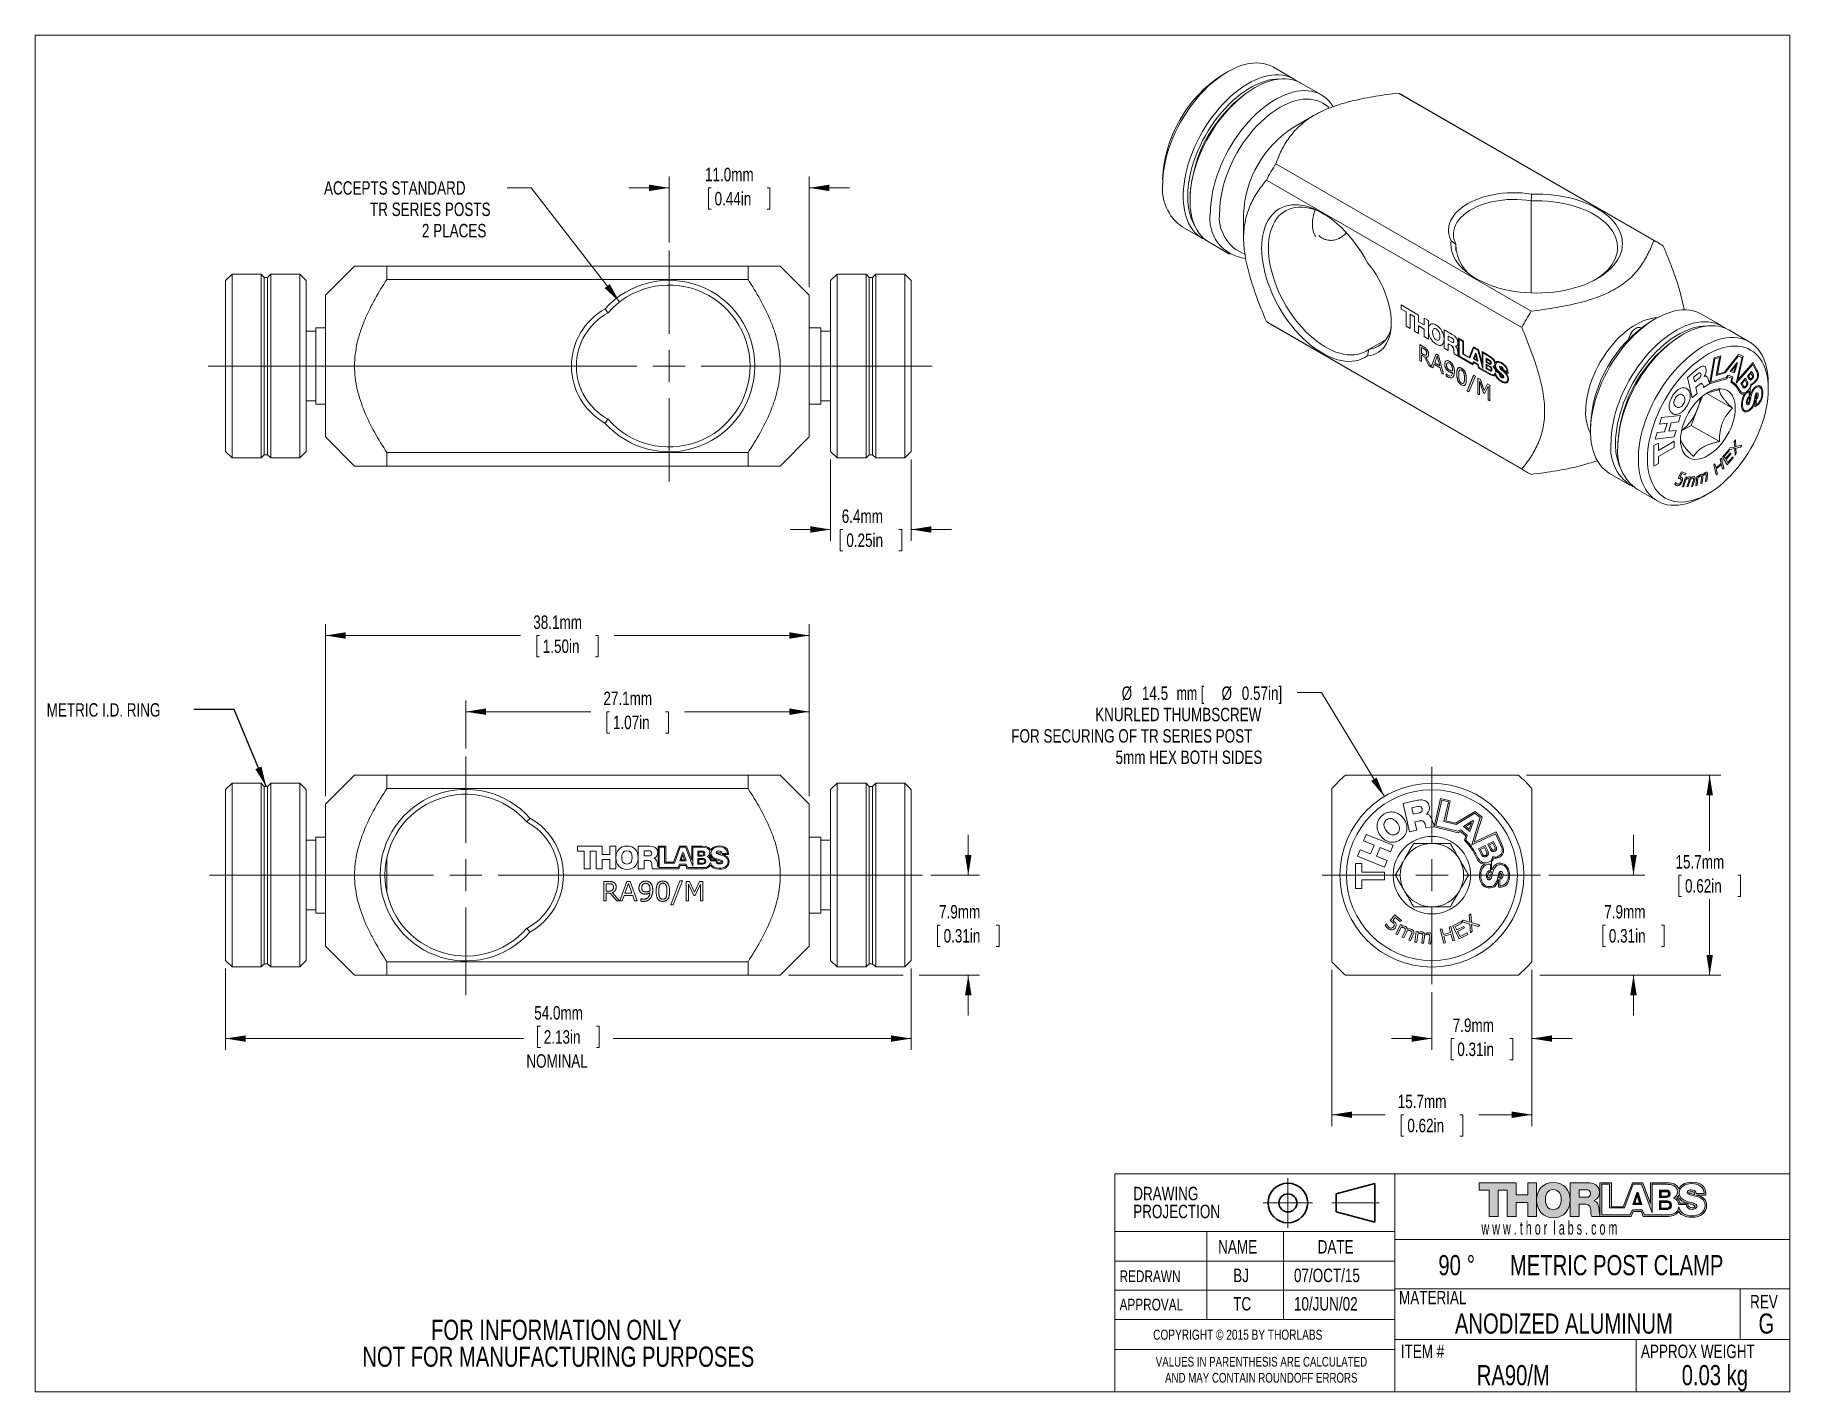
# Model space of a CAD drawing. Header units: millimetres. Extents: x 2 to 278, y 1 to 215.
import ezdxf

# ---------------------------------------------------------------- set-up
doc = ezdxf.new("R2010")
doc.units = ezdxf.units.MM
doc.header["$PDSIZE"] = -1
doc.linetypes.add('CENTERX2', pattern=[20.32, 12.7, -2.54, 2.54, -2.54])
doc.styles.add('SLDTEXTSTYLE0', font='TXT', dxfattribs={"width": 0.75})
doc.styles.add('SLDTEXTSTYLE1', font='TXT', dxfattribs={"width": 0.6})
doc.styles.add('SLDTEXTSTYLE2', font='TXT', dxfattribs={"width": 0.6875})
doc.dimstyles.new('SLDDIMSTYLE0', dxfattribs={"dimtxt": 2.116667, "dimasz": 3.175, "dimexe": 0, "dimexo": 0.0625, "dimgap": 0.529167, "dimtad": 0, "dimtih": 1, "dimtoh": 1, "dimdec": 1, "dimlfac": 0.5, "dimrnd": 1e-09, "dimzin": 12, "dimdsep": 46, "dimtxsty": 'SLDTEXTSTYLE0', "dimsah": 1, "dimcen": 0.09, "dimadec": 0, "dimazin": 3, "dimtfac": 1, "dimtdec": 1, "dimtmove": 0, "dimatfit": 0, "dimfxl": 1, "dimfrac": 2, "dimtolj": 1, "dimtzin": 12, "dimarcsym": 0})
doc.dimstyles.new('SLDDIMSTYLE1', dxfattribs={"dimtxt": 2.116667, "dimasz": 3.175, "dimexe": 0, "dimexo": 0.0625, "dimgap": 0.529167, "dimtad": 0, "dimtih": 1, "dimtoh": 1, "dimdec": 1, "dimlfac": 0.5, "dimrnd": 1e-09, "dimzin": 4, "dimdsep": 46, "dimtxsty": 'SLDTEXTSTYLE0', "dimsah": 1, "dimcen": 0.09, "dimadec": 0, "dimazin": 1, "dimtfac": 1, "dimtdec": 1, "dimtofl": 0, "dimtmove": 0, "dimatfit": 3, "dimfxl": 1, "dimfrac": 2, "dimtolj": 1, "dimtzin": 12, "dimarcsym": 0})
doc.dimstyles.new('SLDDIMSTYLE2', dxfattribs={"dimtxt": 2.116667, "dimasz": 3.175, "dimexe": 0, "dimexo": 0.0625, "dimgap": 0.529167, "dimtad": 0, "dimtih": 1, "dimtoh": 1, "dimdec": 1, "dimlfac": 0.5, "dimrnd": 1e-09, "dimzin": 12, "dimdsep": 46, "dimtxsty": 'SLDTEXTSTYLE0', "dimsah": 1, "dimcen": 0.09, "dimadec": 0, "dimazin": 3, "dimtfac": 1, "dimtdec": 1, "dimtofl": 0, "dimtmove": 0, "dimatfit": 3, "dimfxl": 1, "dimfrac": 2, "dimtolj": 1, "dimtzin": 12, "dimarcsym": 0})
doc.dimstyles.new('SLDDIMSTYLE3', dxfattribs={"dimtxt": 0.18, "dimasz": 3.175, "dimexe": 0, "dimexo": 0.0625, "dimgap": 0, "dimtad": 0, "dimtih": 1, "dimtoh": 1, "dimdec": 0, "dimrnd": 1e-09, "dimzin": 0, "dimdsep": 46, "dimtxsty": 'Standard', "dimsah": 1, "dimcen": 0.09, "dimadec": 0, "dimazin": 0, "dimtfac": 3.175, "dimtdec": 0, "dimtofl": 0, "dimtmove": 0, "dimatfit": 3, "dimfxl": 1, "dimfrac": 2, "dimtolj": 1, "dimtzin": 0, "dimarcsym": 0})
doc.dimstyles.new('SLDDIMSTYLE4', dxfattribs={"dimtxt": 2.116667, "dimasz": 3.175, "dimexe": 0, "dimexo": 0.0625, "dimgap": 0.529167, "dimtad": 0, "dimtih": 1, "dimtoh": 1, "dimdec": 1, "dimlfac": 0.5, "dimrnd": 1e-09, "dimzin": 12, "dimdsep": 46, "dimtxsty": 'SLDTEXTSTYLE0', "dimsah": 1, "dimcen": 0, "dimadec": 0, "dimazin": 3, "dimtfac": 1, "dimtdec": 1, "dimtofl": 0, "dimtmove": 0, "dimatfit": 3, "dimfxl": 1, "dimfrac": 2, "dimtolj": 1, "dimtzin": 12, "dimarcsym": 0})
doc.dimstyles.new('SLDDIMSTYLE5', dxfattribs={"dimtxt": 2.116667, "dimasz": 3.175, "dimexe": 0, "dimexo": 0.0625, "dimgap": 0.529167, "dimtad": 0, "dimtih": 1, "dimtoh": 1, "dimdec": 1, "dimlfac": 0.5, "dimrnd": 1e-09, "dimzin": 4, "dimdsep": 46, "dimtxsty": 'SLDTEXTSTYLE0', "dimsah": 1, "dimcen": 0.09, "dimadec": 0, "dimazin": 1, "dimtfac": 1, "dimtdec": 1, "dimtmove": 0, "dimatfit": 0, "dimfxl": 1, "dimfrac": 2, "dimtolj": 1, "dimtzin": 12, "dimarcsym": 0})
doc.dimstyles.new('SLDDIMSTYLE6', dxfattribs={"dimtxt": 2.116667, "dimasz": 3.175, "dimexe": 0, "dimexo": 0.0625, "dimgap": 0.529167, "dimtad": 0, "dimtih": 1, "dimtoh": 1, "dimdec": 1, "dimlfac": 0.5, "dimrnd": 1e-09, "dimzin": 12, "dimdsep": 46, "dimtxsty": 'SLDTEXTSTYLE0', "dimsah": 1, "dimcen": 0, "dimadec": 0, "dimazin": 3, "dimtfac": 1, "dimtdec": 1, "dimtofl": 0, "dimtmove": 0, "dimatfit": 3, "dimfxl": 1, "dimfrac": 2, "dimtolj": 1, "dimtzin": 12, "dimarcsym": 0})

msp = doc.modelspace()

# ---------------------------------------------------------------- texts
at = {"color": 8, "linetype": 'Continuous', "lineweight": 0, "insert": (3.4, 109.4), "char_height": 2.1167, "attachment_point": 1, "style": 'SLDTEXTSTYLE0'}
msp.add_mtext('METRIC I.D. RING', dxfattribs=at)
at = {"color": 7, "linetype": 'Continuous', "lineweight": 0}
for s, insert, char_height, attachment_point, style in [('w w w . t h o r  l a b s . c o m', (229.4, 27.8), 2.1167, 1, 'SLDTEXTSTYLE1'), ('NAME', (187.93, 24.82), 2.117, 1, 'SLDTEXTSTYLE0'), ('DATE', (203.61, 24.82), 2.117, 1, 'SLDTEXTSTYLE0'), ('REDRAWN', (172.4, 20.05), 1.852, 1, 'SLDTEXTSTYLE0'), ('BJ', (190.3, 20.32), 2.117, 1, 'SLDTEXTSTYLE0'), ('07/OCT/15', (199.87, 20.32), 2.117, 1, 'SLDTEXTSTYLE0'), ('MATERIAL', (216.42, 16.82), 2.117, 1, 'SLDTEXTSTYLE0'), ('APPROVAL', (172.4, 15.58), 1.852, 1, 'SLDTEXTSTYLE0'), ('TC', (190.3, 15.84), 2.117, 1, 'SLDTEXTSTYLE0'), ('10/JUN/02', (199.87, 15.84), 2.117, 1, 'SLDTEXTSTYLE0'), ('REV', (271.72, 16.17), 2.117, 1, 'SLDTEXTSTYLE0'), ('ANODIZED ALUMINUM', (242.39, 13.26), 3.175, 2, 'SLDTEXTSTYLE0'), ('G', (274.28, 13.26), 3.17, 2, 'SLDTEXTSTYLE0'), ('COPYRIGHT © 2015 BY THORLABS', (177.69, 10.71), 1.5875, 1, 'SLDTEXTSTYLE0'), ('ITEM #', (216.7, 8.35), 2.117, 1, 'SLDTEXTSTYLE0'), ('APPROX WEIGHT', (254.53, 8.35), 2.1167, 1, 'SLDTEXTSTYLE0'), ('RA90/M', (234.42, 5.13), 3.175, 2, 'SLDTEXTSTYLE0'), ('0.03 kg', (266.17, 5.13), 3.175, 2, 'SLDTEXTSTYLE0')]:
    msp.add_mtext(s, dxfattribs=dict(at, insert=insert, char_height=char_height, attachment_point=attachment_point, style=style))

# ---------------------------------------------------------------- blocks, each defined once
blk = doc.blocks.new('Third Angle Projection Block')
at = {"color": 7, "linetype": 'CENTERX2', "lineweight": 0}
for p, q in [((101.48, 23.81), (101.48, 14.07)), ((96.6, 18.94), (106.35, 18.94)), ((110.14, 18.94), (119.45, 18.94))]:
    blk.add_line(p, q, dxfattribs=at)
at = {"color": 7, "linetype": 'Continuous', "lineweight": 30}
for p, q in [((118.62, 22.75), (111, 20.71)), ((118.62, 15.13), (118.62, 22.75)), ((111, 20.71), (111, 17.17)), ((111, 17.17), (118.62, 15.13))]:
    blk.add_line(p, q, dxfattribs=at)
for radius in [3.9, 1.77]:
    blk.add_circle((101.48, 18.94), radius, dxfattribs=at)
at = {"color": 7, "linetype": 'Continuous', "lineweight": 0}
blk.add_point((101.48, 18.94), dxfattribs=at)
blk = doc.blocks.new('THORLABS LOGO1')
at = {"linetype": 'Continuous'}
blk.add_hatch(color=7, dxfattribs=at).paths.add_polyline_path([(53.6, 28.7), (48, 28.7), (48, 45.3), (42.2, 45.3), (42.2, 28.7), (36.6, 28.7), (36.6, 45.3), (30.2, 45.3), (30.2, 50), (53.6, 50), (53.6, 42.3), (60.9, 42.3), (60.9, 50), (66.5, 50), (66.5, 28.7), (60.9, 28.7), (60.9, 37.5), (53.6, 37.5)], flags=0)
h = blk.add_hatch(color=7, dxfattribs=at)
edge = h.paths.add_edge_path(flags=0)
edge.add_spline(control_points=[(77, 50.2), (83.8, 50.2), (87.6, 45.3), (87.6, 39.1), (87.6, 32.9), (83.8, 28), (77.1, 27.9)], knot_values=[0, 0, 0, 0, 1, 1, 1, 2, 2, 2, 2], weights=[1, 1, 1, 1, 1, 1, 1], degree=3, periodic=0)
edge.add_spline(control_points=[(77.1, 27.9), (70.3, 28), (66.5, 32.9), (66.5, 39.1), (66.5, 39.1), (66.5, 39.1), (66.5, 39.1)], knot_values=[2, 2, 2, 2, 3, 3, 3, 3.002118, 3.002118, 3.002118, 3.002118], weights=[1, 1, 1, 1, 1, 1, 1], degree=3, periodic=0)
edge.add_spline(control_points=[(66.5, 39.1), (66.5, 45.3), (70.3, 50.2), (77, 50.2)], knot_values=[3.002118, 3.002118, 3.002118, 3.002118, 4, 4, 4, 4], weights=[1, 1, 1, 1], degree=3, periodic=0)
edge = h.paths.add_edge_path(flags=0)
edge.add_spline(control_points=[(77, 45.7), (73.4, 45.7), (72, 42.6), (72, 39.4)], knot_values=[2, 2, 2, 2, 3, 3, 3, 3], weights=[1, 1, 1, 1], degree=3, periodic=0)
edge.add_spline(control_points=[(72, 39.4), (72, 36.2), (73.4, 33.1), (77, 33.1)], knot_values=[3, 3, 3, 3, 4, 4, 4, 4], weights=[1, 1, 1, 1], degree=3, periodic=0)
edge.add_spline(control_points=[(77, 33.1), (80.6, 33.1), (82, 36.2), (82, 39.4)], knot_values=[0, 0, 0, 0, 1, 1, 1, 1], weights=[1, 1, 1, 1], degree=3, periodic=0)
edge.add_spline(control_points=[(82, 39.4), (82, 42.6), (80.6, 45.7), (77, 45.7)], knot_values=[1, 1, 1, 1, 2, 2, 2, 2], weights=[1, 1, 1, 1], degree=3, periodic=0)
h = blk.add_hatch(color=7, dxfattribs=at)
edge = h.paths.add_edge_path(flags=0)
edge.add_line((106.4, 29.7), (106.4, 28.7))
edge.add_line((106.4, 28.7), (101.2, 28.7))
edge.add_spline(control_points=[(101.2, 28.7), (100.7, 29.4), (100.6, 31.5), (100.6, 32.1)], knot_values=[7, 7, 7, 7, 8, 8, 8, 8], weights=[1, 1, 1, 1], degree=3, periodic=0)
edge.add_spline(control_points=[(100.6, 32.1), (100.4, 34.3), (100.1, 36.5), (97.4, 36.5)], knot_values=[8, 8, 8, 8, 9, 9, 9, 9], weights=[1, 1, 1, 1], degree=3, periodic=0)
edge.add_line((97.4, 36.5), (93.2, 36.5))
edge.add_line((93.2, 36.5), (93.2, 28.7))
edge.add_line((93.2, 28.7), (87.6, 28.7))
edge.add_line((87.6, 28.7), (87.6, 50))
edge.add_line((87.6, 50), (98.6, 50))
edge.add_spline(control_points=[(98.6, 50), (102.3, 50), (106.1, 48.3), (106.1, 44)], knot_values=[1, 1, 1, 1, 2, 2, 2, 2], weights=[1, 1, 1, 1], degree=3, periodic=0)
edge.add_spline(control_points=[(106.1, 44), (106.1, 41.7), (104.9, 39.6), (102.7, 38.7)], knot_values=[2, 2, 2, 2, 3, 3, 3, 3], weights=[1, 1, 1, 1], degree=3, periodic=0)
edge.add_line((102.7, 38.7), (102.7, 38.6))
edge.add_spline(control_points=[(102.7, 38.6), (105, 38.1), (105.6, 35.5), (105.8, 33.5)], knot_values=[4, 4, 4, 4, 5, 5, 5, 5], weights=[1, 1, 1, 1], degree=3, periodic=0)
edge.add_spline(control_points=[(105.8, 33.5), (105.9, 32.9), (106, 31), (106.4, 29.7)], knot_values=[5, 5, 5, 5, 5.740443, 5.740443, 5.740443, 5.740443], weights=[1, 1, 1, 1], degree=3, periodic=0)
edge = h.paths.add_edge_path(flags=0)
edge.add_line((97.7, 45.6), (93.2, 45.6))
edge.add_line((93.2, 45.6), (93.2, 40.8))
edge.add_line((93.2, 40.8), (97.9, 40.8))
edge.add_spline(control_points=[(97.9, 40.8), (99.6, 40.8), (100.5, 41.7), (100.5, 43.3)], knot_values=[1, 1, 1, 1, 2, 2, 2, 2], weights=[1, 1, 1, 1], degree=3, periodic=0)
edge.add_spline(control_points=[(100.5, 43.3), (100.5, 44.9), (99.2, 45.6), (97.7, 45.6)], knot_values=[2, 2, 2, 2, 3, 3, 3, 3], weights=[1, 1, 1, 1], degree=3, periodic=0)
h = blk.add_hatch(color=7, dxfattribs=at)
edge = h.paths.add_edge_path(flags=0)
edge.add_spline(control_points=[(149.7, 28.8), (152.5, 28.8), (155.2, 30.2), (156, 32.1)], knot_values=[19, 19, 19, 19, 20, 20, 20, 20], weights=[1, 1, 1, 1], degree=3, periodic=0)
edge.add_spline(control_points=[(156, 32.1), (156.7, 30.2), (159.4, 28.2), (164.6, 28.2)], knot_values=[20, 20, 20, 20, 21, 21, 21, 21], weights=[1, 1, 1, 1], degree=3, periodic=0)
edge.add_spline(control_points=[(164.6, 28.2), (169.8, 28.2), (173.6, 31.3), (173.6, 35.4)], knot_values=[21, 21, 21, 21, 22, 22, 22, 22], weights=[1, 1, 1, 1], degree=3, periodic=0)
edge.add_spline(control_points=[(173.6, 35.4), (173.6, 39.7), (171.2, 41.2), (167.3, 42.2)], knot_values=[22, 22, 22, 22, 23, 23, 23, 23], weights=[1, 1, 1, 1], degree=3, periodic=0)
edge.add_spline(control_points=[(167.3, 42.2), (167.3, 42.2), (167.2, 42.2), (167.2, 42.2)], knot_values=[0, 0, 0, 0, 1, 1, 1, 1], weights=[1, 1, 1, 1], degree=3, periodic=0)
edge.add_line((167.2, 42.2), (173.1, 42.2))
edge.add_spline(control_points=[(173.1, 42.2), (173.1, 45.3), (172.5, 50.3), (164.2, 50.3)], knot_values=[2, 2, 2, 2, 3, 3, 3, 3], weights=[1, 1, 1, 1], degree=3, periodic=0)
edge.add_spline(control_points=[(164.2, 50.3), (159.4, 50.3), (157, 47.9), (156, 46.2)], knot_values=[3, 3, 3, 3, 4, 4, 4, 4], weights=[1, 1, 1, 1], degree=3, periodic=0)
edge.add_spline(control_points=[(156, 46.2), (155.1, 47.9), (154.6, 50), (147.7, 50)], knot_values=[4, 4, 4, 4, 5, 5, 5, 5], weights=[1, 1, 1, 1], degree=3, periodic=0)
edge.add_line((147.7, 50), (138.3, 50))
edge.add_line((138.3, 50), (138.3, 36.8))
edge.add_line((138.3, 36.8), (133.4, 50))
edge.add_line((133.4, 50), (126.8, 50))
edge.add_line((126.8, 50), (121, 34.8))
edge.add_line((121, 34.8), (113.7, 34.8))
edge.add_line((113.7, 34.8), (113.6, 50))
edge.add_line((113.6, 50), (106.4, 50))
edge.add_line((106.4, 50), (106.4, 28.7))
edge.add_line((106.4, 28.7), (126.1, 28.8))
edge.add_line((126.1, 28.8), (127.3, 31.9))
edge.add_line((127.3, 31.9), (132.5, 31.9))
edge.add_line((132.5, 31.9), (133.7, 28.8))
edge.add_line((133.7, 28.8), (149.7, 28.8))
edge = h.paths.add_edge_path(flags=0)
edge.add_spline(control_points=[(164.2, 44.2), (165.4, 44.2), (165.8, 44), (165.9, 43.3)], knot_values=[2, 2, 2, 2, 3, 3, 3, 3], weights=[1, 1, 1, 1], degree=3, periodic=0)
edge.add_spline(control_points=[(165.9, 43.3), (165.9, 43), (165.9, 42.8), (165.9, 42.5)], knot_values=[3, 3, 3, 3, 4, 4, 4, 4], weights=[1, 1, 1, 1], degree=3, periodic=0)
edge.add_spline(control_points=[(165.9, 42.5), (163.2, 43.1), (162.5, 43.3), (162.5, 43.8)], knot_values=[0, 0, 0, 0, 1, 1, 1, 1], weights=[1, 1, 1, 1], degree=3, periodic=0)
edge.add_spline(control_points=[(162.5, 43.8), (162.5, 44.1), (163.7, 44.3), (164.2, 44.2)], knot_values=[1, 1, 1, 1, 2, 2, 2, 2], weights=[1, 1, 1, 1], degree=3, periodic=0)
edge = h.paths.add_edge_path(flags=0)
edge.add_spline(control_points=[(166.3, 35.1), (166.1, 34.2), (165.4, 33.9), (163.6, 34.4)], knot_values=[4, 4, 4, 4, 5, 5, 5, 5], weights=[1, 1, 1, 1], degree=3, periodic=0)
edge.add_spline(control_points=[(163.6, 34.4), (161.7, 34.9), (161.7, 35.9), (161.7, 37.1)], knot_values=[5, 5, 5, 5, 6, 6, 6, 6], weights=[1, 1, 1, 1], degree=3, periodic=0)
edge.add_spline(control_points=[(161.7, 37.1), (164.1, 36.4), (166.4, 35.6), (166.3, 35.1)], knot_values=[3, 3, 3, 3, 4, 4, 4, 4], weights=[1, 1, 1, 1], degree=3, periodic=0)
edge = h.paths.add_edge_path(flags=0)
edge.add_spline(control_points=[(148.3, 49), (151.6, 49), (155.3, 48.2), (155.3, 44.2)], knot_values=[16, 16, 16, 16, 17, 17, 17, 17], weights=[1, 1, 1, 1], degree=3, periodic=0)
edge.add_spline(control_points=[(155.3, 44.2), (155.3, 42.4), (154.3, 41.1), (152.8, 40.3)], knot_values=[17, 17, 17, 17, 18, 18, 18, 18], weights=[1, 1, 1, 1], degree=3, periodic=0)
edge.add_spline(control_points=[(152.8, 40.3), (154.7, 39.7), (155.9, 38.2), (156.1, 36.2)], knot_values=[18, 18, 18, 18, 19, 19, 19, 19], weights=[1, 1, 1, 1], degree=3, periodic=0)
edge.add_line((156.1, 36.2), (160.9, 36.2))
edge.add_spline(control_points=[(160.9, 36.2), (161, 34), (162.4, 33.2), (164.5, 33.2)], knot_values=[20, 20, 20, 20, 21, 21, 21, 21], weights=[1, 1, 1, 1], degree=3, periodic=0)
edge.add_spline(control_points=[(164.5, 33.2), (166, 33.2), (167.6, 33.8), (167.6, 35.2)], knot_values=[21, 21, 21, 21, 22, 22, 22, 22], weights=[1, 1, 1, 1], degree=3, periodic=0)
edge.add_spline(control_points=[(167.6, 35.2), (167.6, 36.9), (164.8, 37.2), (162, 38)], knot_values=[22, 22, 22, 22, 23, 23, 23, 23], weights=[1, 1, 1, 1], degree=3, periodic=0)
edge.add_spline(control_points=[(162, 38), (159.3, 38.8), (156.4, 40), (156.4, 43.6)], knot_values=[23, 23, 23, 23, 24, 24, 24, 24], weights=[1, 1, 1, 1], degree=3, periodic=0)
edge.add_spline(control_points=[(156.4, 43.6), (156.4, 47.8), (160.6, 49.4), (164.3, 49.4)], knot_values=[24, 24, 24, 24, 25, 25, 25, 25], weights=[1, 1, 1, 1], degree=3, periodic=0)
edge.add_spline(control_points=[(164.3, 49.4), (168.1, 49.4), (172, 47.5), (172, 43.2)], knot_values=[25, 25, 25, 25, 26, 26, 26, 26], weights=[1, 1, 1, 1], degree=3, periodic=0)
edge.add_line((172, 43.2), (167, 43.2))
edge.add_spline(control_points=[(167, 43.2), (167, 45), (165.4, 45.5), (163.9, 45.5)], knot_values=[27, 27, 27, 27, 28, 28, 28, 28], weights=[1, 1, 1, 1], degree=3, periodic=0)
edge.add_spline(control_points=[(163.9, 45.5), (162.8, 45.5), (161.4, 45.1), (161.4, 43.9)], knot_values=[28, 28, 28, 28, 29, 29, 29, 29], weights=[1, 1, 1, 1], degree=3, periodic=0)
edge.add_spline(control_points=[(161.4, 43.9), (161.4, 42.4), (164.2, 42.1), (167, 41.3)], knot_values=[29, 29, 29, 29, 30, 30, 30, 30], weights=[1, 1, 1, 1], degree=3, periodic=0)
edge.add_spline(control_points=[(167, 41.3), (169.8, 40.6), (172.6, 39.3), (172.6, 35.8)], knot_values=[30, 30, 30, 30, 31, 31, 31, 31], weights=[1, 1, 1, 1], degree=3, periodic=0)
edge.add_spline(control_points=[(172.6, 35.8), (172.6, 30.9), (168.5, 29.1), (164.2, 29.1)], knot_values=[31, 31, 31, 31, 32, 32, 32, 32], weights=[1, 1, 1, 1], degree=3, periodic=0)
edge.add_spline(control_points=[(164.2, 29.1), (160.3, 29.1), (156.8, 30.9), (156, 34.7)], knot_values=[0, 0, 0, 0, 1, 1, 1, 1], weights=[1, 1, 1, 1], degree=3, periodic=0)
edge.add_spline(control_points=[(156, 34.7), (155.5, 31), (152.3, 29.7), (148.6, 29.7)], knot_values=[1, 1, 1, 1, 2, 2, 2, 2], weights=[1, 1, 1, 1], degree=3, periodic=0)
edge.add_line((148.6, 29.7), (134.5, 29.7))
edge.add_line((134.5, 29.7), (133, 33))
edge.add_line((133, 33), (126.8, 33))
edge.add_line((126.8, 33), (125.3, 29.7))
edge.add_line((125.3, 29.7), (107.5, 29.7))
edge.add_line((107.5, 29.7), (107.5, 49))
edge.add_line((107.5, 49), (112.5, 49))
edge.add_line((112.5, 49), (112.5, 34.1))
edge.add_line((112.5, 34.1), (121.8, 34.1))
edge.add_line((121.8, 34.1), (127.4, 49))
edge.add_line((127.4, 49), (132.5, 49))
edge.add_line((132.5, 49), (139.3, 31))
edge.add_line((139.3, 31), (139.3, 49))
edge.add_line((139.3, 49), (148.3, 49))
edge = h.paths.add_edge_path(flags=0)
edge.add_spline(control_points=[(156.7, 37.1), (156.7, 38.6), (155.5, 39.8), (154.7, 40.4)], knot_values=[8, 8, 8, 8, 9, 9, 9, 9], weights=[1, 1, 1, 1], degree=3, periodic=0)
edge.add_spline(control_points=[(154.7, 40.4), (155.1, 40.8), (155.6, 41.3), (155.8, 42.1)], knot_values=[9, 9, 9, 9, 10, 10, 10, 10], weights=[1, 1, 1, 1], degree=3, periodic=0)
edge.add_spline(control_points=[(155.8, 42.1), (155.8, 39.8), (158, 38.1), (160.6, 37.4)], knot_values=[10, 10, 10, 10, 11, 11, 11, 11], weights=[1, 1, 1, 1], degree=3, periodic=0)
edge.add_spline(control_points=[(160.6, 37.4), (160.9, 37.3), (161.3, 37.2), (161.6, 37.1)], knot_values=[0, 0, 0, 0, 1, 1, 1, 1], weights=[1, 1, 1, 1], degree=3, periodic=0)
edge.add_line((161.6, 37.1), (156.7, 37.1))
h = blk.add_hatch(color=7, dxfattribs=at)
edge = h.paths.add_edge_path(flags=0)
edge.add_spline(control_points=[(150.7, 43), (150.7, 41.3), (149.4, 40.7), (148.4, 40.7)], knot_values=[2, 2, 2, 2, 3, 3, 3, 3], weights=[1, 1, 1, 1], degree=3, periodic=0)
edge.add_line((148.4, 40.7), (143.9, 40.7))
edge.add_line((143.9, 40.7), (143.9, 45.4))
edge.add_line((143.9, 45.4), (148.4, 45.4))
edge.add_spline(control_points=[(148.4, 45.4), (149.6, 45.4), (150.7, 44.8), (150.7, 43)], knot_values=[1, 1, 1, 1, 2, 2, 2, 2], weights=[1, 1, 1, 1], degree=3, periodic=0)
edge = h.paths.add_edge_path(flags=0)
edge.add_line((144.9, 44.3), (144.9, 41.6))
edge.add_line((144.9, 41.6), (148, 41.6))
edge.add_spline(control_points=[(148, 41.6), (148.7, 41.6), (149.6, 42), (149.6, 43)], knot_values=[2, 2, 2, 2, 3, 3, 3, 3], weights=[1, 1, 1, 1], degree=3, periodic=0)
edge.add_spline(control_points=[(149.6, 43), (149.6, 44), (148.8, 44.3), (148, 44.3)], knot_values=[3, 3, 3, 3, 4, 4, 4, 4], weights=[1, 1, 1, 1], degree=3, periodic=0)
edge.add_line((148, 44.3), (144.9, 44.3))
h = blk.add_hatch(color=7, dxfattribs=at)
h.paths.add_polyline_path([(130.4, 43.9), (132.8, 36.2), (127.1, 36.2), (129.6, 43.9)], flags=0)
h.paths.add_polyline_path([(128.4, 37.2), (131.4, 37.2), (129.9, 41.9)], flags=0)
h = blk.add_hatch(color=7, dxfattribs=at)
edge = h.paths.add_edge_path(flags=0)
edge.add_spline(control_points=[(151.5, 35.7), (151.5, 33.7), (150, 33.1), (148.9, 33.1)], knot_values=[2, 2, 2, 2, 3, 3, 3, 3], weights=[1, 1, 1, 1], degree=3, periodic=0)
edge.add_line((148.9, 33.1), (143.9, 33.1))
edge.add_line((143.9, 33.1), (143.9, 38.5))
edge.add_line((143.9, 38.5), (148.9, 38.5))
edge.add_spline(control_points=[(148.9, 38.5), (150.2, 38.5), (151.5, 37.8), (151.5, 35.7)], knot_values=[1, 1, 1, 1, 2, 2, 2, 2], weights=[1, 1, 1, 1], degree=3, periodic=0)
edge = h.paths.add_edge_path(flags=0)
edge.add_line((144.8, 34), (148.6, 34))
edge.add_spline(control_points=[(148.6, 34), (149.4, 34), (150.5, 34.4), (150.5, 35.7)], knot_values=[2, 2, 2, 2, 3, 3, 3, 3], weights=[1, 1, 1, 1], degree=3, periodic=0)
edge.add_spline(control_points=[(150.5, 35.7), (150.5, 37), (149.6, 37.5), (148.6, 37.5)], knot_values=[3, 3, 3, 3, 4, 4, 4, 4], weights=[1, 1, 1, 1], degree=3, periodic=0)
edge.add_line((148.6, 37.5), (144.8, 37.5))
edge.add_line((144.8, 37.5), (144.8, 34))
at = {"color": 7, "linetype": 'Continuous', "lineweight": 0}
for p, q in [((30.2, 45.3), (30.2, 50)), ((30.2, 50), (53.6, 50)), ((36.6, 45.3), (30.2, 45.3)), ((36.6, 28.7), (36.6, 45.3)), ((48, 45.3), (42.2, 45.3)), ((42.2, 45.3), (42.2, 28.7)), ((48, 28.7), (48, 45.3)), ((53.6, 50), (53.6, 42.3)), ((60.9, 42.3), (60.9, 50)), ((60.9, 50), (66.5, 50)), ((66.5, 50), (66.5, 28.7)), ((87.6, 50), (98.6, 50)), ((87.6, 28.7), (87.6, 50)), ((97.7, 45.6), (93.2, 45.6)), ((93.2, 45.6), (93.2, 40.8)), ((113.6, 50), (106.4, 50)), ((106.4, 50), (106.4, 28.7)), ((107.5, 29.7), (107.5, 49)), ((107.5, 49), (112.5, 49)), ((112.5, 49), (112.5, 34.1)), ((113.7, 34.8), (113.6, 50)), ((126.8, 50), (121, 34.8)), ((121.8, 34.1), (127.4, 49)), ((133.4, 50), (126.8, 50)), ((127.4, 49), (132.5, 49)), ((132.5, 49), (139.3, 31)), ((138.3, 36.8), (133.4, 50)), ((147.7, 50), (138.3, 50)), ((138.3, 50), (138.3, 36.8)), ((139.3, 31), (139.3, 49)), ((139.3, 49), (148.3, 49)), ((143.9, 45.4), (148.4, 45.4)), ((143.9, 40.7), (143.9, 45.4)), ((144.9, 44.3), (144.9, 41.6)), ((148, 44.3), (144.9, 44.3)), ((53.6, 42.3), (60.9, 42.3)), ((60.9, 37.5), (53.6, 37.5)), ((53.6, 37.5), (53.6, 28.7)), ((60.9, 28.7), (60.9, 37.5)), ((93.2, 40.8), (97.9, 40.8)), ((97.4, 36.5), (93.2, 36.5)), ((93.2, 36.5), (93.2, 28.7)), ((102.7, 38.7), (102.7, 38.6)), ((112.5, 34.1), (121.8, 34.1)), ((121, 34.8), (113.7, 34.8)), ((127.1, 36.2), (129.6, 43.9)), ((132.8, 36.2), (127.1, 36.2)), ((129.9, 41.9), (128.4, 37.2)), ((128.4, 37.2), (131.4, 37.2)), ((129.6, 43.9), (130.4, 43.9)), ((131.4, 37.2), (129.9, 41.9)), ((130.4, 43.9), (132.8, 36.2)), ((148.4, 40.7), (143.9, 40.7)), ((143.9, 38.5), (148.9, 38.5)), ((143.9, 33.1), (143.9, 38.5)), ((144.8, 37.5), (144.8, 34)), ((148.6, 37.5), (144.8, 37.5)), ((144.8, 34), (148.6, 34)), ((144.9, 41.6), (148, 41.6)), ((156.1, 36.2), (160.9, 36.2)), ((161.6, 37.1), (156.7, 37.1)), ((172, 43.2), (167, 43.2)), ((167.2, 42.2), (173.1, 42.2)), ((42.2, 28.7), (36.6, 28.7)), ((53.6, 28.7), (48, 28.7)), ((66.5, 28.7), (60.9, 28.7)), ((93.2, 28.7), (87.6, 28.7)), ((106.4, 28.7), (101.2, 28.7)), ((106.4, 29.7), (106.4, 28.7)), ((106.4, 28.7), (126.1, 28.8)), ((125.3, 29.7), (107.5, 29.7)), ((126.8, 33), (125.3, 29.7)), ((126.1, 28.8), (127.3, 31.9)), ((133, 33), (126.8, 33)), ((127.3, 31.9), (132.5, 31.9)), ((132.5, 31.9), (133.7, 28.8)), ((134.5, 29.7), (133, 33)), ((133.7, 28.8), (149.7, 28.8)), ((148.6, 29.7), (134.5, 29.7)), ((148.9, 33.1), (143.9, 33.1))]:
    blk.add_line(p, q, dxfattribs=at)
at = {"color": 8, "linetype": 'Continuous', "lineweight": 0}
for points in [[(66.5, 39.1), (66.5, 45.3), (70.3, 50.2), (77, 50.2)], [(77, 45.7), (73.4, 45.7), (72, 42.6), (72, 39.4)], [(82, 39.4), (82, 42.6), (80.6, 45.7), (77, 45.7)], [(100.5, 43.3), (100.5, 44.9), (99.2, 45.6), (97.7, 45.6)], [(98.6, 50), (102.3, 50), (106.1, 48.3), (106.1, 44)], [(156, 46.2), (155.1, 47.9), (154.6, 50), (147.7, 50)], [(149.6, 43), (149.6, 44), (148.8, 44.3), (148, 44.3)], [(148.3, 49), (151.6, 49), (155.3, 48.2), (155.3, 44.2)], [(148.4, 45.4), (149.6, 45.4), (150.7, 44.8), (150.7, 43)], [(164.2, 50.3), (159.4, 50.3), (157, 47.9), (156, 46.2)], [(156.4, 43.6), (156.4, 47.8), (160.6, 49.4), (164.3, 49.4)], [(163.9, 45.5), (162.8, 45.5), (161.4, 45.1), (161.4, 43.9)], [(162.5, 43.8), (162.5, 44.1), (163.7, 44.3), (164.2, 44.2)], [(167, 43.2), (167, 45), (165.4, 45.5), (163.9, 45.5)], [(173.1, 42.2), (173.1, 45.3), (172.5, 50.3), (164.2, 50.3)], [(164.2, 44.2), (165.4, 44.2), (165.8, 44), (165.9, 43.3)], [(164.3, 49.4), (168.1, 49.4), (172, 47.5), (172, 43.2)], [(72, 39.4), (72, 36.2), (73.4, 33.1), (77, 33.1)], [(77, 33.1), (80.6, 33.1), (82, 36.2), (82, 39.4)], [(100.6, 32.1), (100.4, 34.3), (100.1, 36.5), (97.4, 36.5)], [(97.9, 40.8), (99.6, 40.8), (100.5, 41.7), (100.5, 43.3)], [(106.1, 44), (106.1, 41.7), (104.9, 39.6), (102.7, 38.7)], [(102.7, 38.6), (105, 38.1), (105.6, 35.5), (105.8, 33.5)], [(105.8, 33.5), (105.9, 32.9), (106, 31), (106.4, 29.7)], [(148, 41.6), (148.7, 41.6), (149.6, 42), (149.6, 43)], [(150.7, 43), (150.7, 41.3), (149.4, 40.7), (148.4, 40.7)], [(150.5, 35.7), (150.5, 37), (149.6, 37.5), (148.6, 37.5)], [(148.6, 34), (149.4, 34), (150.5, 34.4), (150.5, 35.7)], [(156, 34.7), (155.5, 31), (152.3, 29.7), (148.6, 29.7)], [(148.9, 38.5), (150.2, 38.5), (151.5, 37.8), (151.5, 35.7)], [(151.5, 35.7), (151.5, 33.7), (150, 33.1), (148.9, 33.1)], [(155.3, 44.2), (155.3, 42.4), (154.3, 41.1), (152.8, 40.3)], [(152.8, 40.3), (154.7, 39.7), (155.9, 38.2), (156.1, 36.2)], [(154.7, 40.4), (155.1, 40.8), (155.6, 41.3), (155.8, 42.1)], [(156.7, 37.1), (156.7, 38.6), (155.5, 39.8), (154.7, 40.4)], [(155.8, 42.1), (155.8, 39.8), (158, 38.1), (160.6, 37.4)], [(164.2, 29.1), (160.3, 29.1), (156.8, 30.9), (156, 34.7)], [(162, 38), (159.3, 38.8), (156.4, 40), (156.4, 43.6)], [(160.6, 37.4), (160.9, 37.3), (161.3, 37.2), (161.6, 37.1)], [(160.9, 36.2), (161, 34), (162.4, 33.2), (164.5, 33.2)], [(161.4, 43.9), (161.4, 42.4), (164.2, 42.1), (167, 41.3)], [(161.7, 37.1), (164.1, 36.4), (166.4, 35.6), (166.3, 35.1)], [(163.6, 34.4), (161.7, 34.9), (161.7, 35.9), (161.7, 37.1)], [(167.6, 35.2), (167.6, 36.9), (164.8, 37.2), (162, 38)], [(165.9, 42.5), (163.2, 43.1), (162.5, 43.3), (162.5, 43.8)], [(166.3, 35.1), (166.1, 34.2), (165.4, 33.9), (163.6, 34.4)], [(172.6, 35.8), (172.6, 30.9), (168.5, 29.1), (164.2, 29.1)], [(164.5, 33.2), (166, 33.2), (167.6, 33.8), (167.6, 35.2)], [(164.6, 28.2), (169.8, 28.2), (173.6, 31.3), (173.6, 35.4)], [(165.9, 43.3), (165.9, 43), (165.9, 42.8), (165.9, 42.5)], [(167, 41.3), (169.8, 40.6), (172.6, 39.3), (172.6, 35.8)], [(167.3, 42.2), (167.3, 42.2), (167.2, 42.2), (167.2, 42.2)], [(173.6, 35.4), (173.6, 39.7), (171.2, 41.2), (167.3, 42.2)], [(101.2, 28.7), (100.7, 29.4), (100.6, 31.5), (100.6, 32.1)], [(149.7, 28.8), (152.5, 28.8), (155.2, 30.2), (156, 32.1)], [(156, 32.1), (156.7, 30.2), (159.4, 28.2), (164.6, 28.2)]]:
    blk.add_open_spline(points, degree=3, dxfattribs=at)
for points, knots in [([(77, 50.2), (83.8, 50.2), (87.6, 45.3), (87.6, 39.1), (87.6, 32.9), (83.8, 28), (77.1, 27.9)], [0, 0, 0, 0, 1, 1, 1, 2, 2, 2, 2]), ([(77.1, 27.9), (70.3, 28), (66.5, 32.9), (66.5, 39.1), (66.5, 39.1), (66.5, 39.1), (66.5, 39.1)], [2, 2, 2, 2, 3, 3, 3, 3.002118, 3.002118, 3.002118, 3.002118])]:
    blk.add_open_spline(points, degree=3, knots=knots, dxfattribs=at)
blk = doc.blocks.new('SW_NOTE_0')
at = {"color": 0, "linetype": 'Continuous', "lineweight": 0, "char_height": 1.524, "attachment_point": 2, "style": 'SLDTEXTSTYLE0'}
for s, insert in [('VALUES IN PARENTHESIS ARE CALCULATED', (19.91, 1.96)), ('AND MAY CONTAIN ROUNDOFF ERRORS', (19.88, -0.56))]:
    blk.add_mtext(s, dxfattribs=dict(at, insert=insert))
blk = doc.blocks.new('SW_NOTE_1')
at = {"color": 0, "linetype": 'Continuous', "lineweight": 0, "char_height": 2.117, "attachment_point": 1, "style": 'SLDTEXTSTYLE0'}
for s, insert in [('DRAWING', (0, 2.73)), ('PROJECTION', (0, -0.09))]:
    blk.add_mtext(s, dxfattribs=dict(at, insert=insert))
blk = doc.blocks.new('SW_NOTE_2')
at = {"color": 0, "linetype": 'Continuous', "lineweight": 0, "char_height": 3.175, "attachment_point": 2, "style": 'SLDTEXTSTYLE0'}
for s, insert in [('FOR INFORMATION ONLY', (25.05, 4.09)), ('NOT FOR MANUFACTURING PURPOSES', (25.38, -0.14))]:
    blk.add_mtext(s, dxfattribs=dict(at, insert=insert))
blk = doc.blocks.new('SW_NOTE_3')
at = {"color": 0, "linetype": 'Continuous', "lineweight": 0, "char_height": 3.175, "attachment_point": 2, "style": 'SLDTEXTSTYLE0'}
for s, insert in [('90', (2.28, 4.09)), ('%%d', (5.63, 4.09)), ('METRIC POST CLAMP', (28.59, 4.09))]:
    blk.add_mtext(s, dxfattribs=dict(at, insert=insert))
blk = doc.blocks.new('_D')
at = {"color": 8, "linetype": 'Continuous', "lineweight": 0}
for p, q in [((148.57, 82.31), (148.57, 88.66)), ((142.65, 82.31), (150.35, 82.31)), ((144.15, 74.44), (143.73, 74.44)), ((143.73, 74.44), (143.73, 71.08)), ((152.98, 74.44), (153.41, 74.44)), ((153.41, 74.44), (153.41, 71.08)), ((143.73, 71.08), (144.15, 71.08)), ((153.41, 71.08), (152.98, 71.08)), ((120.23, 66.57), (138.32, 66.57)), ((140.86, 66.57), (150.35, 66.57)), ((148.57, 66.57), (148.57, 60.22))]:
    blk.add_line(p, q, dxfattribs=at)
for points in [[(148.57, 82.31), (149.08, 85.49), (148.06, 85.49)], [(148.57, 66.57), (148.06, 63.39), (149.08, 63.39)]]:
    blk.add_solid(points, dxfattribs=at)
at = {"color": 8, "linetype": 'Continuous', "lineweight": 0, "char_height": 2.117, "attachment_point": 1, "style": 'SLDTEXTSTYLE0'}
for s, insert in [('7.9mm', (143.97, 77.6)), ('0.31in', (144.69, 73.81))]:
    blk.add_mtext(s, dxfattribs=dict(at, insert=insert))
blk = doc.blocks.new('_D_1')
at = {"color": 8, "linetype": 'Continuous', "lineweight": 0}
for p, q in [((31.59, 67.58), (31.59, 54.79)), ((139.59, 67.58), (139.59, 54.79)), ((81.17, 58.52), (80.74, 58.52)), ((80.74, 58.52), (80.74, 55.16)), ((90, 58.52), (90.43, 58.52)), ((90.43, 58.52), (90.43, 55.16)), ((31.59, 56.57), (78.53, 56.57)), ((139.59, 56.57), (92.65, 56.57)), ((80.74, 55.16), (81.17, 55.16)), ((90.43, 55.16), (90, 55.16))]:
    blk.add_line(p, q, dxfattribs=at)
for points in [[(31.59, 56.57), (34.76, 56.06), (34.76, 57.07)], [(139.59, 56.57), (136.41, 57.07), (136.41, 56.06)]]:
    blk.add_solid(points, dxfattribs=at)
at = {"color": 8, "linetype": 'Continuous', "lineweight": 0, "char_height": 2.117, "attachment_point": 1, "style": 'SLDTEXTSTYLE0'}
for s, insert in [('54.0mm', (80.2, 61.68)), ('2.13in', (81.71, 57.88)), ('NOMINAL', (78.96, 54.09))]:
    blk.add_mtext(s, dxfattribs=dict(at, insert=insert))
blk = doc.blocks.new('_D_2')
at = {"color": 8, "linetype": 'Continuous', "lineweight": 0}
for p, q in [((47.33, 94.76), (47.33, 121.84)), ((123.53, 94.76), (123.53, 121.84)), ((47.33, 120.06), (78.06, 120.06)), ((81.02, 120.06), (80.59, 120.06)), ((80.59, 120.06), (80.59, 116.7)), ((89.85, 120.06), (90.28, 120.06)), ((90.28, 120.06), (90.28, 116.7)), ((123.53, 120.06), (92.8, 120.06)), ((80.59, 116.7), (81.02, 116.7)), ((90.28, 116.7), (89.85, 116.7))]:
    blk.add_line(p, q, dxfattribs=at)
for points in [[(47.33, 120.06), (50.51, 119.55), (50.51, 120.57)], [(123.53, 120.06), (120.36, 120.57), (120.36, 119.55)]]:
    blk.add_solid(points, dxfattribs=at)
at = {"color": 8, "linetype": 'Continuous', "lineweight": 0, "char_height": 2.117, "attachment_point": 1, "style": 'SLDTEXTSTYLE0'}
for s, insert in [('38.1mm', (80.05, 123.22)), ('1.50in', (81.55, 119.43))]:
    blk.add_mtext(s, dxfattribs=dict(at, insert=insert))
blk = doc.blocks.new('_D_3')
at = {"color": 8, "linetype": 'Continuous', "lineweight": 0}
for p, q in [((69.43, 102.26), (69.43, 109.84)), ((69.43, 108.06), (89.11, 108.06)), ((92.07, 108.06), (91.64, 108.06)), ((91.64, 108.06), (91.64, 104.7)), ((100.9, 108.06), (101.33, 108.06)), ((101.33, 108.06), (101.33, 104.7)), ((123.53, 108.06), (103.85, 108.06)), ((123.53, 94.76), (123.53, 109.84)), ((91.64, 104.7), (92.07, 104.7)), ((101.33, 104.7), (100.9, 104.7))]:
    blk.add_line(p, q, dxfattribs=at)
for points in [[(69.43, 108.06), (72.61, 107.55), (72.61, 108.57)], [(123.53, 108.06), (120.36, 108.57), (120.36, 107.55)]]:
    blk.add_solid(points, dxfattribs=at)
at = {"color": 8, "linetype": 'Continuous', "lineweight": 0, "char_height": 2.117, "attachment_point": 1, "style": 'SLDTEXTSTYLE0'}
for s, insert in [('27.1mm', (91.1, 111.22)), ('1.07in', (92.6, 107.43))]:
    blk.add_mtext(s, dxfattribs=dict(at, insert=insert))
blk = doc.blocks.new('SW_CENTERMARKSYMBOL_0')
at = {"color": 0, "linetype": 'Continuous', "lineweight": 0}
for p, q in [((0, 5.08), (0, 18.68)), ((-5.08, 0), (-40.37, 0)), ((0, 0), (-2.54, 0)), ((0, 0), (0, 2.54)), ((0, 0), (0, -2.54)), ((0, 0), (2.54, 0)), ((5.08, 0), (71.95, 0)), ((0, -5.08), (0, -18.92))]:
    blk.add_line(p, q, dxfattribs=at)
blk = doc.blocks.new('_D_4')
at = {"color": 8, "linetype": 'Continuous', "lineweight": 0}
for p, q in [((126.89, 147.78), (126.89, 134.99)), ((139.59, 147.78), (139.59, 134.99)), ((126.89, 136.76), (120.54, 136.76)), ((128.82, 136.76), (128.39, 136.76)), ((128.39, 136.76), (128.39, 133.4)), ((137.65, 136.76), (138.08, 136.76)), ((138.08, 136.76), (138.08, 133.4)), ((139.59, 136.76), (145.94, 136.76)), ((128.39, 133.4), (128.82, 133.4)), ((138.08, 133.4), (137.65, 133.4))]:
    blk.add_line(p, q, dxfattribs=at)
for points in [[(126.89, 136.76), (123.71, 137.27), (123.71, 136.26)], [(139.59, 136.76), (142.76, 136.26), (142.76, 137.27)]]:
    blk.add_solid(points, dxfattribs=at)
at = {"color": 8, "linetype": 'Continuous', "lineweight": 0, "char_height": 2.117, "attachment_point": 1, "style": 'SLDTEXTSTYLE0'}
for s, insert in [('6.4mm', (128.64, 139.92)), ('0.25in', (129.36, 136.13))]:
    blk.add_mtext(s, dxfattribs=dict(at, insert=insert))
blk = doc.blocks.new('_D_5')
at = {"color": 8, "linetype": 'Continuous', "lineweight": 0}
for p, q in [((79.74, 190.58), (75.93, 190.58)), ((93.64, 172.6), (79.74, 190.58))]:
    blk.add_line(p, q, dxfattribs=at)
blk.add_solid([(93.64, 172.6), (92.1, 175.42), (91.29, 174.8)], dxfattribs=at)
at = {"color": 8, "linetype": 'Continuous', "lineweight": 0, "attachment_point": 1, "style": 'SLDTEXTSTYLE0'}
for s, insert, char_height in [('ACCEPTS STANDARD', (47.09, 191.62), 2.1167), ('TR SERIES POSTS', (54.33, 188.26), 2.1167), ('2 PLACES', (62.51, 184.9), 2.117)]:
    blk.add_mtext(s, dxfattribs=dict(at, insert=insert, char_height=char_height))
blk = doc.blocks.new('_D_6')
at = {"color": 8, "linetype": 'Continuous', "lineweight": 0}
for p, q in [((101.44, 181.97), (101.44, 192.36)), ((123.53, 174.96), (123.53, 192.36)), ((101.44, 190.58), (95.09, 190.58)), ((108.07, 190.58), (107.64, 190.58)), ((107.64, 190.58), (107.64, 187.22)), ((116.9, 190.58), (117.33, 190.58)), ((117.33, 190.58), (117.33, 187.22)), ((123.53, 190.58), (129.88, 190.58)), ((107.64, 187.22), (108.07, 187.22)), ((117.33, 187.22), (116.9, 187.22))]:
    blk.add_line(p, q, dxfattribs=at)
for points in [[(101.44, 190.58), (98.26, 191.09), (98.26, 190.07)], [(123.53, 190.58), (126.71, 190.07), (126.71, 191.09)]]:
    blk.add_solid(points, dxfattribs=at)
at = {"color": 8, "linetype": 'Continuous', "lineweight": 0, "char_height": 2.117, "attachment_point": 1, "style": 'SLDTEXTSTYLE0'}
for s, insert in [('11.0mm', (107.1, 193.74)), ('0.44in', (108.61, 189.94))]:
    blk.add_mtext(s, dxfattribs=dict(at, insert=insert))
blk = doc.blocks.new('SW_CENTERMARKSYMBOL_1')
at = {"color": 0, "linetype": 'Continuous', "lineweight": 0}
for p, q in [((0, 5.08), (0, 18.19)), ((-5.08, 0), (-72.62, 0)), ((0, 0), (-2.54, 0)), ((0, 0), (0, 2.54)), ((0, 0), (0, -2.54)), ((0, 0), (2.54, 0)), ((5.08, 0), (41.42, 0)), ((0, -5.08), (0, -18.19))]:
    blk.add_line(p, q, dxfattribs=at)
blk = doc.blocks.new('_D_7')
at = {"color": 8, "linetype": 'Continuous', "lineweight": 0}
for p, q in [((236.51, 98.06), (267.13, 98.06)), ((265.35, 98.06), (265.35, 86.11)), ((260.94, 82.31), (260.51, 82.31)), ((260.51, 82.31), (260.51, 78.95)), ((269.77, 82.31), (270.2, 82.31)), ((270.2, 82.31), (270.2, 78.95)), ((260.51, 78.95), (260.94, 78.95)), ((265.35, 66.57), (265.35, 78.52)), ((270.2, 78.95), (269.77, 78.95)), ((238.62, 66.57), (267.13, 66.57))]:
    blk.add_line(p, q, dxfattribs=at)
for points in [[(265.35, 98.06), (264.84, 94.89), (265.86, 94.89)], [(265.35, 66.57), (265.86, 69.74), (264.84, 69.74)]]:
    blk.add_solid(points, dxfattribs=at)
at = {"color": 8, "linetype": 'Continuous', "lineweight": 0, "char_height": 2.117, "attachment_point": 1, "style": 'SLDTEXTSTYLE0'}
for s, insert in [('15.7mm', (259.97, 85.47)), ('0.62in', (261.47, 81.68))]:
    blk.add_mtext(s, dxfattribs=dict(at, insert=insert))
blk = doc.blocks.new('_D_8')
at = {"color": 8, "linetype": 'Continuous', "lineweight": 0}
for p, q in [((253.35, 82.31), (253.35, 88.66)), ((240, 82.31), (255.13, 82.31)), ((248.94, 74.44), (248.51, 74.44)), ((248.51, 74.44), (248.51, 71.08)), ((257.77, 74.44), (258.2, 74.44)), ((258.2, 74.44), (258.2, 71.08)), ((248.51, 71.08), (248.94, 71.08)), ((258.2, 71.08), (257.77, 71.08)), ((238.62, 66.57), (255.13, 66.57)), ((253.35, 66.57), (253.35, 60.22))]:
    blk.add_line(p, q, dxfattribs=at)
for points in [[(253.35, 82.31), (253.86, 85.49), (252.84, 85.49)], [(253.35, 66.57), (252.84, 63.39), (253.86, 63.39)]]:
    blk.add_solid(points, dxfattribs=at)
at = {"color": 8, "linetype": 'Continuous', "lineweight": 0, "char_height": 2.117, "attachment_point": 1, "style": 'SLDTEXTSTYLE0'}
for s, insert in [('7.9mm', (248.75, 77.6)), ('0.31in', (249.47, 73.81))]:
    blk.add_mtext(s, dxfattribs=dict(at, insert=insert))
blk = doc.blocks.new('_D_9')
at = {"color": 8, "linetype": 'Continuous', "lineweight": 0}
for p, q in [((237.35, 67.41), (237.35, 54.79)), ((221.6, 63.88), (221.6, 54.79)), ((221.6, 56.57), (215.25, 56.57)), ((225.06, 56.57), (224.63, 56.57)), ((224.63, 56.57), (224.63, 53.2)), ((233.89, 56.57), (234.32, 56.57)), ((234.32, 56.57), (234.32, 53.2)), ((237.35, 56.57), (243.7, 56.57)), ((224.63, 53.2), (225.06, 53.2)), ((234.32, 53.2), (233.89, 53.2))]:
    blk.add_line(p, q, dxfattribs=at)
for points in [[(221.6, 56.57), (218.43, 57.07), (218.43, 56.06)], [(237.35, 56.57), (240.53, 56.06), (240.53, 57.07)]]:
    blk.add_solid(points, dxfattribs=at)
at = {"color": 8, "linetype": 'Continuous', "lineweight": 0, "char_height": 2.117, "attachment_point": 1, "style": 'SLDTEXTSTYLE0'}
for s, insert in [('7.9mm', (224.88, 59.72)), ('0.31in', (225.6, 55.93))]:
    blk.add_mtext(s, dxfattribs=dict(at, insert=insert))
blk = doc.blocks.new('_D_10')
at = {"color": 8, "linetype": 'Continuous', "lineweight": 0}
for p, q in [((205.86, 67.41), (205.86, 42.79)), ((237.35, 67.41), (237.35, 42.79)), ((205.86, 44.57), (214.23, 44.57)), ((217.19, 44.57), (216.76, 44.57)), ((216.76, 44.57), (216.76, 41.2)), ((226.02, 44.57), (226.45, 44.57)), ((226.45, 44.57), (226.45, 41.2)), ((237.35, 44.57), (228.98, 44.57)), ((216.76, 41.2), (217.19, 41.2)), ((226.45, 41.2), (226.02, 41.2))]:
    blk.add_line(p, q, dxfattribs=at)
for points in [[(205.86, 44.57), (209.03, 44.06), (209.03, 45.07)], [(237.35, 44.57), (234.18, 45.07), (234.18, 44.06)]]:
    blk.add_solid(points, dxfattribs=at)
at = {"color": 8, "linetype": 'Continuous', "lineweight": 0, "char_height": 2.117, "attachment_point": 1, "style": 'SLDTEXTSTYLE0'}
for s, insert in [('15.7mm', (216.22, 47.72)), ('0.62in', (217.73, 43.93))]:
    blk.add_mtext(s, dxfattribs=dict(at, insert=insert))
blk = doc.blocks.new('_D_11')
at = {"color": 8, "linetype": 'Continuous', "lineweight": 0}
for p, q in [((204.21, 111.07), (200.4, 111.07)), ((214.11, 94.7), (204.21, 111.07))]:
    blk.add_line(p, q, dxfattribs=at)
blk.add_solid([(214.11, 94.7), (212.9, 97.68), (212.03, 97.16)], dxfattribs=at)
at = {"color": 8, "linetype": 'Continuous', "lineweight": 0, "attachment_point": 1}
for s, insert, char_height, style in [('%%c', (172.73, 112.03), 2.117, 'SLDTEXTSTYLE0'), ('14.5', (175.92, 112.03), 2.117, 'SLDTEXTSTYLE0'), ('mm [', (181.39, 112.03), 2.117, 'SLDTEXTSTYLE2'), ('%%c', (188.46, 112.03), 2.117, 'SLDTEXTSTYLE0'), ('0.57in]', (191.65, 112.03), 2.117, 'SLDTEXTSTYLE0'), ('KNURLED THUMBSCREW', (168.56, 108.67), 2.1167, 'SLDTEXTSTYLE0'), ('FOR SECURING OF TR SERIES POST', (155.34, 105.3), 2.1167, 'SLDTEXTSTYLE0'), ('5mm HEX BOTH SIDES', (171.77, 101.94), 2.1167, 'SLDTEXTSTYLE0')]:
    blk.add_mtext(s, dxfattribs=dict(at, insert=insert, char_height=char_height, style=style))
blk = doc.blocks.new('SW_CENTERMARKSYMBOL_2')
at = {"color": 0, "linetype": 'Continuous', "lineweight": 0}
for p, q in [((0, 5.08), (0, 17.08)), ((-5.08, 0), (-17.28, 0)), ((0, 0), (-2.54, 0)), ((0, 0), (0, 2.54)), ((0, 0), (0, -2.54)), ((0, 0), (2.54, 0)), ((5.08, 0), (17.13, 0)), ((0, -5.08), (0, -17.17))]:
    blk.add_line(p, q, dxfattribs=at)

# ---------------------------------------------------------------- dimensions: what is measured, and where the dimension line sits
at = {"color": 8, "linetype": 'Continuous', "lineweight": 0}
for base, p1, p2, dimstyle, picture, middle in [((123.53, 190.58), (101.44, 180.7), (123.53, 173.69), 'SLDDIMSTYLE5', '_D_6', (112.48, 190.58)), ((139.58595213, 136.76494196), (126.88595213, 149.05094196), (139.58595213, 149.05094196), 'SLDDIMSTYLE0', '_D_4', (133.23595213, 136.76494196)), ((123.53, 120.06), (47.33, 93.49), (123.53, 93.49), 'SLDDIMSTYLE2', '_D_2', (85.43, 120.06)), ((69.4312, 108.0622), (123.5332, 93.4902), (69.4312, 100.9934), 'SLDDIMSTYLE2', '_D_3', (96.4822, 108.0622)), ((205.86, 44.57), (237.35, 68.68), (205.86, 68.68), 'SLDDIMSTYLE2', '_D_10', (221.6, 44.57)), ((221.6, 56.57), (237.35, 68.68), (221.6, 65.15), 'SLDDIMSTYLE0', '_D_9', (229.48, 56.57))]:
    dim = msp.add_linear_dim(base=base, p1=p1, p2=p2, dimstyle=dimstyle, dxfattribs=at)
    dim.commit()
    dim.dimension.update_dxf_attribs({"geometry": picture, "text_midpoint": middle, "dimtype": 160})
dim = msp.add_diameter_dim_2p(p1=(109.23, 152.42), p2=(93.64, 172.6), text='ACCEPTS STANDARD\\PTR SERIES POSTS\\P2 PLACES', dimstyle='SLDDIMSTYLE4', override={"dimpost": '<>'}, dxfattribs=at)
dim.commit()
dim.dimension.update_dxf_attribs({"geometry": '_D_5', "text_midpoint": (61.12, 190.58), "dimtype": 163})
dim = msp.add_diameter_dim_2p(p1=(229.1, 69.93), p2=(214.11, 94.7), text='<>mm [%%c0.57in]\\PKNURLED THUMBSCREW\\PFOR SECURING OF TR SERIES POST\\P5mm HEX BOTH SIDES', dimstyle='SLDDIMSTYLE6', dxfattribs=at)
dim.commit()
dim.dimension.update_dxf_attribs({"geometry": '_D_11', "text_midpoint": (177.87, 111.07), "dimtype": 163})
for base, p1, p2, dimstyle, picture, middle in [((265.35, 66.57), (235.24, 98.06), (235.24, 66.57), 'SLDDIMSTYLE2', '_D_7', (265.35, 82.31)), ((148.57, 82.31), (118.96, 66.57), (141.38, 82.31), 'SLDDIMSTYLE0', '_D', (148.57, 74.44)), ((253.35, 66.57), (238.73, 82.31), (235.24, 66.57), 'SLDDIMSTYLE0', '_D_8', (253.35, 74.44))]:
    dim = msp.add_linear_dim(base=base, p1=p1, p2=p2, angle=90, dimstyle=dimstyle, dxfattribs=at)
    dim.commit()
    dim.dimension.update_dxf_attribs({"geometry": picture, "text_midpoint": middle, "dimtype": 160})
dim = msp.add_linear_dim(base=(31.59, 56.57), p1=(139.59, 68.85), p2=(31.59, 68.85), text='<>\\PNOMINAL', dimstyle='SLDDIMSTYLE1', dxfattribs=at)
dim.commit()
dim.dimension.update_dxf_attribs({"geometry": '_D_1', "text_midpoint": (85.59, 56.57), "dimtype": 160})

# ---------------------------------------------------------------- linework, layer by layer
at = {"color": 7, "linetype": 'Continuous', "lineweight": 0}
for p, q in [((1.58, 214.65), (277.99, 214.65)), ((1.58, 214.65), (1.58, 0.9)), ((277.99, 0.9), (277.99, 214.65)), ((189.42, 208.87), (188.7, 208.45)), ((199.89, 207.72), (196.66, 209.58)), ((193.73, 206.38), (193.37, 206.17)), ((204.21, 205.23), (200.97, 207.09)), ((216.3, 205.51), (256.53, 182.29)), ((257.31, 181.9), (217.08, 205.13)), ((203.07, 202.02), (199.84, 200.16)), ((237.26, 171.16), (197.03, 194.39)), ((179.19, 191.96), (179.19, 191.13)), ((235.76, 168.57), (195.53, 191.79)), ((183.5, 189.06), (183.5, 188.65)), ((237.22, 174.02), (237.22, 188.53)), ((191.94, 186.47), (191.94, 182.74)), ((182.18, 184.51), (185.42, 182.64)), ((186.5, 182.02), (189.73, 180.15)), ((225.37, 180.68), (225.37, 181.69)), ((32.6, 176.99), (31.59, 175.97)), ((37.17, 176.99), (32.6, 176.99)), ((32.6, 148.03), (32.6, 176.99)), ((37.68, 176.48), (37.17, 176.99)), ((37.17, 176.99), (37.17, 148.03)), ((38.7, 176.99), (38.19, 176.48)), ((43.27, 176.99), (38.7, 176.99)), ((38.7, 176.99), (38.7, 148.03)), ((44.29, 175.97), (43.27, 176.99)), ((43.27, 148.03), (43.27, 176.99)), ((51.91, 178.26), (47.33, 173.69)), ((56.99, 176.14), (56.99, 178.26)), ((113.88, 178.26), (56.99, 178.26)), ((113.88, 178.26), (113.88, 176.14)), ((123.53, 173.69), (118.96, 178.26)), ((127.9, 176.99), (126.89, 175.97)), ((132.47, 176.99), (127.9, 176.99)), ((127.9, 176.99), (127.9, 148.03)), ((132.98, 176.48), (132.47, 176.99)), ((132.47, 148.03), (132.47, 176.99)), ((134, 176.99), (133.49, 176.48)), ((138.57, 176.99), (134, 176.99)), ((134, 148.03), (134, 176.99)), ((139.59, 175.97), (138.57, 176.99)), ((138.57, 176.99), (138.57, 148.03)), ((31.59, 149.05), (31.59, 175.97)), ((38.19, 176.48), (37.68, 176.48)), ((37.68, 176.48), (37.68, 148.54)), ((38.19, 176.48), (38.19, 148.54)), ((44.29, 149.05), (44.29, 175.97)), ((56.99, 176.14), (113.88, 176.14)), ((126.89, 175.97), (126.89, 149.05)), ((133.49, 176.48), (132.98, 176.48)), ((132.98, 148.54), (132.98, 176.48)), ((133.49, 148.54), (133.49, 176.48)), ((139.59, 175.97), (139.59, 149.05)), ((47.33, 151.34), (47.33, 173.69)), ((123.53, 151.34), (123.53, 173.69)), ((216.76, 172.13), (219.51, 170.54)), ((216.76, 171.48), (216.76, 172.13)), ((217.52, 171.04), (216.76, 171.48)), ((216.77, 171.48), (216.76, 171.48)), ((216.77, 171.48), (216.77, 172.13)), ((217.52, 171.05), (216.77, 171.48)), ((195.53, 169.53), (235.76, 146.31)), ((196.25, 169.05), (236.48, 145.83)), ((217.52, 168.8), (217.52, 171.05)), ((217.52, 171.05), (217.52, 171.04)), ((217.52, 168.8), (217.52, 171.04)), ((218.17, 168.42), (217.52, 168.8)), ((218.17, 168.42), (217.52, 168.8)), ((217.52, 168.8), (217.52, 168.8)), ((218.17, 170.67), (218.17, 168.42)), ((218.86, 170.28), (218.17, 170.67)), ((218.18, 170.67), (218.17, 170.67)), ((218.86, 170.28), (218.18, 170.67)), ((218.86, 168.03), (218.86, 170.28)), ((218.86, 168.03), (218.86, 170.28)), ((218.86, 170.28), (218.86, 170.28)), ((219.51, 170.54), (219.51, 169.48)), ((219.51, 169.48), (220.38, 168.98)), ((219.51, 168.84), (219.51, 167.65)), ((220.38, 168.34), (219.51, 168.84)), ((219.52, 168.84), (219.51, 168.84)), ((220.38, 168.34), (219.52, 168.84)), ((220.38, 170.04), (221.04, 169.66)), ((220.38, 168.98), (220.38, 170.04)), ((220.38, 168.99), (220.38, 170.04)), ((220.38, 168.99), (220.38, 168.98)), ((221.04, 169.66), (221.04, 168.18)), ((221.4, 169.06), (221.43, 169.09)), ((256.81, 169.96), (256.09, 169.55)), ((267.28, 168.82), (264.05, 170.68)), ((45.81, 168), (44.29, 168)), ((47.33, 168.51), (45.81, 168.51)), ((45.81, 156.51), (45.81, 168.51)), ((125.36, 168.51), (123.53, 168.51)), ((125.36, 168.51), (125.36, 156.51)), ((126.89, 168), (125.36, 168)), ((214.38, 166.7), (211.67, 165.13)), ((219.51, 167.65), (218.86, 168.03)), ((219.51, 167.65), (218.86, 168.03)), ((218.86, 168.03), (218.86, 168.03)), ((219.68, 165.89), (220.28, 165.55)), ((219.68, 163.4), (219.68, 165.89)), ((219.69, 163.4), (219.69, 165.89)), ((220.38, 167.15), (220.38, 168.34)), ((220.38, 167.15), (220.38, 168.34)), ((220.38, 168.34), (220.38, 168.34)), ((221.04, 166.77), (220.38, 167.15)), ((221.04, 166.77), (220.38, 167.15)), ((220.38, 167.15), (220.38, 167.15)), ((221.04, 168.18), (221.04, 168.18)), ((221.04, 168.18), (221.04, 166.77)), ((221.04, 168.18), (221.04, 168.18)), ((221.04, 168.18), (221.04, 168.18)), ((221.04, 168.18), (221.04, 168.18)), ((221.04, 168.18), (221.04, 168.18)), ((221.04, 168.18), (221.04, 168.18)), ((222.28, 168.36), (222.28, 168.36)), ((222.29, 165.95), (222.28, 165.95)), ((222.87, 167.16), (222.87, 167.16)), ((223.53, 166.78), (223.52, 166.78)), ((223.53, 166.77), (223.52, 166.78)), ((223.53, 166.78), (223.52, 166.78)), ((223.53, 168.23), (224.81, 167.48)), ((223.53, 166.78), (223.53, 168.23)), ((223.53, 166.78), (223.53, 168.22)), ((223.53, 165.33), (223.53, 166.78)), ((223.53, 166.78), (223.53, 166.78)), ((223.53, 166.78), (223.53, 166.78)), ((223.53, 166.78), (223.53, 166.77)), ((223.53, 165.33), (223.53, 166.77)), ((224.18, 167.24), (224.18, 166.59)), ((224.71, 166.94), (224.18, 167.24)), ((224.19, 167.24), (224.18, 167.24)), ((224.18, 166.59), (224.74, 166.27)), ((224.18, 166.01), (224.18, 164.95)), ((224.68, 165.72), (224.18, 166.01)), ((224.19, 166.01), (224.18, 166.01)), ((224.71, 166.94), (224.19, 167.24)), ((224.69, 165.72), (224.19, 166.01)), ((224.71, 166.94), (224.71, 166.94)), ((225.04, 166.44), (225.04, 166.44)), ((225.74, 166.95), (225.73, 164.18)), ((226.59, 166.46), (225.74, 166.95)), ((225.74, 166.95), (225.74, 164.18)), ((225.87, 166.73), (226.46, 166.39)), ((225.87, 164.11), (225.87, 166.73)), ((225.87, 166.73), (226.46, 166.39)), ((225.87, 166.73), (225.87, 166.73)), ((226.46, 166.39), (226.46, 164.36)), ((226.46, 166.39), (226.46, 164.36)), ((226.46, 166.39), (226.46, 166.39)), ((226.59, 164.39), (226.59, 166.46)), ((261.12, 167.48), (260.76, 167.27)), ((271.59, 166.33), (268.36, 168.19)), ((219.96, 163.24), (219.68, 163.4)), ((219.69, 163.4), (219.68, 163.4)), ((219.96, 163.25), (219.69, 163.4)), ((220.29, 165.26), (219.96, 165.45)), ((219.96, 165.45), (219.96, 164.5)), ((220.29, 165.26), (219.96, 165.45)), ((219.96, 165.45), (219.96, 165.45)), ((219.96, 164.5), (220.24, 164.34)), ((219.96, 164.22), (219.96, 163.24)), ((220.41, 163.96), (219.96, 164.22)), ((220.41, 163.96), (219.96, 164.22)), ((219.96, 164.22), (219.96, 164.22)), ((220.29, 165.26), (220.29, 165.26)), ((221.13, 162.57), (220.41, 163.96)), ((221.13, 162.57), (220.41, 163.96)), ((220.41, 163.96), (220.41, 163.96)), ((220.64, 164.97), (220.64, 164.97)), ((220.65, 164.24), (220.65, 164.23)), ((220.65, 163.92), (221.46, 162.38)), ((220.65, 163.92), (220.65, 163.92)), ((220.78, 164.56), (220.78, 164.56)), ((221.47, 162.36), (222.25, 164.41)), ((221.47, 162.36), (222.25, 164.41)), ((222.44, 164.04), (222.05, 163.01)), ((222.25, 164.41), (222.63, 164.19)), ((222.83, 162.56), (222.44, 164.04)), ((222.44, 164.04), (222.44, 164.04)), ((222.83, 162.56), (222.44, 164.04)), ((222.63, 164.19), (223.42, 161.24)), ((224.18, 164.95), (223.53, 165.33)), ((224.18, 164.95), (223.53, 165.33)), ((223.53, 165.33), (223.53, 165.33)), ((224.69, 165.72), (224.68, 165.72)), ((225.05, 164.92), (225.05, 164.91)), ((228.05, 162.72), (225.12, 164.41)), ((225.13, 164.41), (225.12, 164.41)), ((228.06, 162.72), (225.13, 164.41)), ((225.3, 165.66), (225.3, 165.65)), ((225.31, 165.66), (225.3, 165.66)), ((225.74, 164.18), (225.73, 164.18)), ((227.97, 162.9), (225.87, 164.11)), ((226.46, 164.36), (227.55, 163.73)), ((226.46, 164.36), (227.55, 163.73)), ((226.46, 164.36), (226.46, 164.36)), ((227.46, 163.88), (226.59, 164.39)), ((228.14, 165.56), (227.46, 163.88)), ((227.47, 163.89), (227.46, 163.88)), ((228.14, 165.56), (227.47, 163.89)), ((227.55, 163.73), (228.21, 165.38)), ((228.14, 163.24), (227.97, 162.9)), ((228.14, 163.24), (227.97, 162.9)), ((228.92, 165.11), (228.14, 165.56)), ((228.87, 162.82), (228.14, 163.24)), ((228.47, 164.54), (228.17, 163.66)), ((228.85, 163.27), (228.17, 163.66)), ((228.18, 163.66), (228.17, 163.66)), ((228.47, 164.54), (228.18, 163.66)), ((228.85, 163.27), (228.18, 163.66)), ((228.21, 165.38), (228.82, 165.03)), ((228.21, 165.38), (228.81, 165.03)), ((228.21, 165.38), (228.21, 165.38)), ((228.51, 164.24), (228.33, 163.71)), ((228.33, 163.71), (228.68, 163.51)), ((228.47, 164.54), (228.56, 164.48)), ((228.68, 163.51), (228.51, 164.24)), ((228.68, 163.51), (228.51, 164.24)), ((228.51, 164.24), (228.51, 164.24)), ((228.56, 164.48), (228.85, 163.27)), ((228.68, 163.51), (228.68, 163.51)), ((228.81, 165.03), (229.61, 162.12)), ((228.82, 165.03), (228.81, 165.03)), ((228.82, 165.03), (229.61, 162.14)), ((229.5, 162.97), (228.92, 165.11)), ((230.61, 164.14), (229.5, 164.78)), ((229.5, 164.78), (229.5, 162.97)), ((229.5, 164.78), (229.5, 162.97)), ((229.61, 162.12), (229.61, 164.57)), ((229.61, 164.57), (230.68, 163.95)), ((229.62, 164.57), (229.61, 164.57)), ((229.62, 164.57), (230.68, 163.96)), ((230.15, 163.76), (230.68, 163.46)), ((230.15, 163.13), (230.15, 163.76)), ((230.68, 162.82), (230.15, 163.13)), ((230.16, 163.13), (230.15, 163.13)), ((230.16, 163.13), (230.16, 163.76)), ((230.68, 162.83), (230.16, 163.13)), ((230.64, 163.35), (230.27, 163.56)), ((230.27, 163.56), (230.27, 163.19)), ((230.64, 163.34), (230.27, 163.56)), ((230.27, 163.56), (230.27, 163.56)), ((230.27, 163.19), (230.64, 162.98)), ((230.64, 163.35), (230.64, 163.34)), ((230.68, 163.96), (230.68, 163.95)), ((266.04, 163.78), (265.31, 159.72)), ((265.51, 159.97), (266.17, 163.63)), ((265.51, 159.97), (266.17, 163.63)), ((267.11, 164.11), (266.04, 163.78)), ((266.17, 163.63), (266.91, 163.86)), ((266.17, 163.63), (266.91, 163.86)), ((266.17, 163.63), (266.17, 163.63)), ((266.91, 163.86), (266.4, 161.03)), ((266.6, 161.22), (267.11, 164.11)), ((266.6, 161.22), (267.11, 164.11)), ((266.91, 163.86), (266.91, 163.86)), ((269.87, 164.31), (267.7, 161.57)), ((267.77, 161.45), (269.84, 164.08)), ((267.77, 161.45), (269.84, 164.08)), ((270.45, 163.88), (269.51, 159.82)), ((269.79, 160.32), (270.65, 164.04)), ((269.79, 160.32), (270.65, 164.04)), ((269.84, 164.08), (270.45, 163.88)), ((269.84, 164.08), (270.45, 163.88)), ((269.84, 164.08), (269.84, 164.08)), ((270.65, 164.04), (269.87, 164.31)), ((270.45, 163.88), (270.45, 163.88)), ((221.46, 162.38), (221.13, 162.57)), ((221.45, 162.38), (221.13, 162.57)), ((221.13, 162.57), (221.13, 162.57)), ((221.75, 162.21), (221.47, 162.36)), ((221.75, 162.21), (221.47, 162.36)), ((221.47, 162.36), (221.47, 162.36)), ((221.96, 162.78), (221.75, 162.21)), ((222.92, 162.23), (221.96, 162.78)), ((222.92, 162.23), (221.96, 162.78)), ((221.96, 162.78), (221.96, 162.78)), ((222.05, 163.01), (222.83, 162.56)), ((222.83, 162.56), (222.83, 162.56)), ((223.13, 161.41), (222.92, 162.23)), ((223.13, 161.41), (222.92, 162.23)), ((222.92, 162.23), (222.92, 162.23)), ((223.42, 161.24), (223.13, 161.41)), ((223.42, 161.25), (223.13, 161.41)), ((223.13, 161.41), (223.13, 161.41)), ((223.62, 162.81), (223.61, 162.81)), ((223.83, 161.29), (223.85, 161.28)), ((223.83, 160.98), (223.83, 161.29)), ((223.83, 160.98), (223.83, 161.29)), ((223.83, 160.98), (223.83, 160.98)), ((223.87, 162.02), (223.87, 162.02)), ((224.09, 160.8), (224.09, 160.79)), ((224.33, 161.61), (224.32, 161.6)), ((224.36, 162.97), (224.36, 162.97)), ((224.67, 162.65), (224.67, 162.65)), ((224.88, 160.74), (224.79, 160.69)), ((224.84, 161.49), (224.83, 161.49)), ((224.84, 161.89), (224.84, 161.89)), ((224.84, 161.73), (224.84, 161.73)), ((225.53, 161.27), (225.52, 161.27)), ((225.95, 161.85), (225.91, 161.81)), ((226.28, 161.87), (226.27, 161.86)), ((226.64, 161.4), (226.64, 161.4)), ((226.73, 160.58), (226.72, 160.58)), ((227.16, 158.58), (228.17, 161.08)), ((227.16, 158.58), (228.18, 161.08)), ((228.44, 160.93), (227.42, 158.43)), ((227.97, 162.9), (227.97, 162.9)), ((228.05, 162.72), (228.2, 163.06)), ((228.17, 161.08), (228.44, 160.93)), ((228.2, 163.06), (228.81, 162.71)), ((228.21, 163.06), (228.2, 163.06)), ((228.21, 163.06), (228.82, 162.71)), ((228.81, 162.71), (228.96, 162.19)), ((228.82, 162.71), (228.81, 162.71)), ((228.82, 162.71), (228.96, 162.2)), ((228.85, 160.6), (229.24, 160.37)), ((228.85, 158.11), (228.85, 160.6)), ((228.85, 158.11), (228.85, 160.59)), ((229.04, 162.27), (228.87, 162.82)), ((228.96, 162.2), (230.84, 161.11)), ((228.96, 162.2), (228.96, 162.19)), ((228.96, 162.19), (230.83, 161.11)), ((230.7, 161.31), (229.04, 162.27)), ((229.24, 160.37), (229.81, 158.67)), ((229.5, 162.97), (229.5, 162.97)), ((230.15, 162.82), (230.74, 162.49)), ((230.15, 162.82), (230.15, 162.09)), ((230.74, 161.75), (230.15, 162.09)), ((230.16, 162.09), (230.15, 162.09)), ((230.16, 162.82), (230.16, 162.09)), ((230.74, 161.76), (230.16, 162.09)), ((230.26, 162.62), (230.26, 162.15)), ((230.7, 162.37), (230.26, 162.62)), ((230.27, 162.62), (230.26, 162.62)), ((230.26, 162.15), (230.7, 161.9)), ((230.71, 162.37), (230.27, 162.62)), ((230.68, 162.83), (230.68, 162.82)), ((230.71, 162.37), (230.7, 162.37)), ((230.74, 161.76), (230.74, 161.75)), ((230.83, 163.05), (230.83, 163.05)), ((230.84, 161.11), (230.83, 161.11)), ((230.94, 162), (230.94, 162)), ((231.28, 162.5), (231.2, 162.47)), ((231.45, 161.02), (231.49, 161.03)), ((231.5, 162.83), (231.5, 162.82)), ((231.57, 162.51), (231.56, 162.51)), ((231.59, 163.05), (231.58, 163.05)), ((231.58, 161.14), (231.58, 161.14)), ((231.59, 161.7), (232.16, 161.37)), ((231.59, 161.7), (231.59, 161.69)), ((231.59, 161.69), (232.15, 161.37)), ((232.24, 161.44), (231.66, 161.77)), ((232.13, 161.54), (232.12, 161.54)), ((232.16, 161.37), (232.15, 161.37)), ((232.22, 162.37), (232.22, 162.37)), ((232.24, 161.44), (232.24, 161.44)), ((232.26, 161.43), (232.25, 161.43)), ((232.56, 162.93), (232.55, 162.93)), ((232.55, 162.23), (232.55, 162.23)), ((232.59, 160.71), (232.58, 160.71)), ((232.75, 161.99), (232.74, 161.98)), ((232.75, 161.87), (232.75, 161.87)), ((232.8, 160.84), (232.8, 160.84)), ((233.46, 161.56), (232.87, 161.9)), ((232.87, 160.65), (232.9, 160.66)), ((232.88, 161.65), (232.88, 161.64)), ((232.9, 161.75), (233.59, 161.34)), ((232.9, 161.75), (233.59, 161.35)), ((232.9, 161.75), (232.9, 161.75)), ((233.47, 161.56), (233.46, 161.56)), ((233.54, 160.51), (233.54, 160.51)), ((261.85, 160.71), (263.46, 162.07)), ((262.57, 157.49), (261.85, 160.71)), ((263.48, 161.29), (262.82, 160.74)), ((262.82, 160.74), (262.99, 160.01)), ((262.82, 160.74), (262.83, 160.74)), ((263.48, 161.29), (262.83, 160.74)), ((262.83, 160.74), (262.99, 160.01)), ((262.99, 160.01), (263.68, 160.59)), ((263.48, 161.29), (263.48, 161.29)), ((263.97, 161.29), (263.93, 161.4)), ((264.46, 160.87), (264.46, 160.86)), ((264.46, 160.87), (264.46, 160.86)), ((264.46, 160.87), (264.46, 160.87)), ((264.46, 160.86), (264.46, 160.86)), ((264.77, 162.09), (264.77, 162.09)), ((264.81, 160.89), (264.83, 160.87)), ((265.09, 160.47), (265.09, 160.47)), ((265.31, 159.72), (267.99, 160.52)), ((265.31, 159.72), (267.99, 160.52)), ((267.96, 160.7), (265.51, 159.97)), ((266.4, 161.03), (267.77, 161.45)), ((266.4, 161.03), (267.77, 161.45)), ((267.7, 161.57), (266.6, 161.22)), ((266.6, 161.22), (266.6, 161.22)), ((267.77, 161.45), (267.77, 161.45)), ((268.27, 161.05), (267.96, 160.7)), ((267.99, 160.52), (268.23, 160.82)), ((267.99, 160.52), (268.22, 160.82)), ((267.99, 160.52), (267.99, 160.52)), ((268.22, 160.82), (268.84, 160.61)), ((268.22, 160.82), (268.23, 160.82)), ((268.23, 160.82), (268.84, 160.61)), ((269, 160.8), (268.27, 161.05)), ((268.6, 161.65), (269.62, 163.02)), ((269.28, 161.42), (268.6, 161.65)), ((269.28, 161.42), (268.6, 161.65)), ((268.84, 160.61), (268.69, 159.96)), ((268.84, 160.61), (268.84, 160.61)), ((268.85, 160.06), (269, 160.8)), ((268.85, 160.06), (269, 160.8)), ((269.47, 162.62), (268.86, 161.79)), ((269.47, 162.62), (268.86, 161.79)), ((268.86, 161.79), (268.86, 161.79)), ((268.86, 161.79), (269.21, 161.67)), ((269.21, 161.67), (269.47, 162.62)), ((269.72, 162.99), (269.28, 161.42)), ((269.72, 162.99), (269.28, 161.42)), ((269.28, 161.42), (269.28, 161.42)), ((269.47, 162.62), (269.47, 162.62)), ((269.51, 159.83), (272.13, 162.77)), ((269.51, 159.82), (272.13, 162.77)), ((269.62, 163.02), (269.72, 162.99)), ((272.21, 163.05), (269.79, 160.32)), ((269.79, 160.32), (269.79, 160.32)), ((270.26, 159.76), (271, 160.59)), ((270.92, 160.33), (270.45, 159.79)), ((270.92, 160.33), (270.45, 159.79)), ((271.17, 159.88), (270.92, 160.33)), ((270.92, 160.33), (270.92, 160.33)), ((271, 160.59), (271.32, 160)), ((271, 160.59), (271.32, 160)), ((271.3, 160.94), (271.94, 161.66)), ((271.6, 160.4), (271.3, 160.94)), ((271.86, 161.39), (271.49, 160.97)), ((271.49, 160.97), (271.7, 160.6)), ((271.49, 160.97), (271.5, 160.97)), ((271.86, 161.39), (271.5, 160.97)), ((271.5, 160.97), (271.7, 160.6)), ((271.69, 160.32), (271.66, 160.33)), ((271.7, 160.6), (271.7, 160.6)), ((272.07, 161.01), (271.86, 161.39)), ((271.86, 161.39), (271.86, 161.39)), ((271.94, 161.66), (272.23, 161.13)), ((271.94, 161.66), (272.23, 161.13)), ((272.07, 160.48), (272.07, 160.48)), ((272.13, 162.77), (272.7, 161.73)), ((272.13, 162.77), (272.13, 162.77)), ((272.8, 161.92), (272.21, 163.05)), ((272.8, 161.92), (272.21, 163.05)), ((272.23, 161.13), (272.23, 161.13)), ((272.8, 161.92), (272.8, 161.92)), ((272.82, 160.34), (272.82, 160.33)), ((226.28, 159.54), (226.27, 159.53)), ((226.56, 159.8), (226.64, 159.87)), ((226.56, 159.79), (226.64, 159.87)), ((226.64, 159.87), (226.64, 159.87)), ((226.78, 159.47), (226.75, 159.46)), ((227.42, 158.43), (227.16, 158.58)), ((227.42, 158.43), (227.16, 158.58)), ((227.16, 158.58), (227.16, 158.58)), ((229.12, 157.95), (228.85, 158.11)), ((229.12, 157.95), (228.85, 158.11)), ((228.85, 158.11), (228.85, 158.11)), ((229.12, 160.1), (229.12, 157.95)), ((229.71, 158.31), (229.12, 160.1)), ((229.13, 160.1), (229.12, 160.1)), ((229.71, 158.31), (229.13, 160.1)), ((229.87, 158.21), (229.71, 158.31)), ((229.88, 158.21), (229.71, 158.31)), ((229.71, 158.31), (229.71, 158.31)), ((229.81, 158.67), (230.35, 159.73)), ((229.81, 158.67), (230.35, 159.73)), ((229.81, 158.67), (229.81, 158.67)), ((230.46, 159.33), (229.87, 158.21)), ((230.35, 159.73), (230.73, 159.51)), ((230.46, 157.18), (230.46, 159.33)), ((230.46, 157.18), (230.46, 159.33)), ((230.46, 159.33), (230.46, 159.33)), ((230.73, 159.51), (230.73, 157.02)), ((232.6, 160.02), (232.59, 160.02)), ((261.18, 157.89), (261.12, 157.93)), ((263.39, 158.18), (262.57, 157.49)), ((263.39, 158.18), (262.57, 157.49)), ((262.99, 160.01), (262.99, 160.01)), ((263.75, 159.6), (263.18, 159.13)), ((263.75, 159.6), (263.18, 159.13)), ((263.18, 159.13), (263.39, 158.18)), ((263.18, 159.13), (263.39, 158.18)), ((263.18, 159.13), (263.18, 159.13)), ((263.39, 158.18), (263.39, 158.18)), ((263.46, 155.8), (264.23, 157.77)), ((263.75, 159.6), (263.75, 159.6)), ((264.4, 159.12), (265.3, 159.72)), ((264.4, 159.12), (265.3, 159.72)), ((264.89, 158.19), (268.93, 155.86)), ((265.3, 159.97), (265.3, 159.72)), ((265.3, 159.97), (265.3, 159.72)), ((265.3, 159.97), (265.3, 159.97)), ((265.3, 159.72), (265.3, 159.72)), ((265.51, 159.97), (265.51, 159.97)), ((268.79, 159.9), (268.69, 159.96)), ((268.79, 159.9), (268.79, 159.9)), ((268.85, 160.06), (268.85, 160.06)), ((268.91, 160.02), (268.91, 160.02)), ((270.07, 158.38), (269.85, 158.78)), ((270.15, 158.61), (269.96, 158.93)), ((270.15, 158.61), (269.96, 158.93)), ((269.96, 158.93), (269.96, 158.93)), ((270.15, 158.61), (270.15, 158.61)), ((270.59, 159.17), (270.26, 159.76)), ((270.45, 159.79), (270.7, 159.35)), ((270.45, 159.79), (270.7, 159.35)), ((270.45, 159.79), (270.45, 159.79)), ((270.69, 159.08), (270.66, 159.09)), ((270.7, 159.35), (270.7, 159.35)), ((270.96, 158.19), (270.96, 158.19)), ((271.13, 159.27), (271.13, 159.27)), ((271.32, 160), (271.32, 160)), ((271.35, 158.41), (271.59, 158.55)), ((271.35, 158.41), (271.59, 158.55)), ((271.35, 158.41), (271.35, 158.41)), ((271.59, 158.55), (271.59, 157.71)), ((271.59, 158.55), (271.59, 158.55)), ((271.72, 157.88), (271.72, 159.02)), ((271.72, 157.88), (271.72, 159.02)), ((271.72, 159.02), (271.72, 159.02)), ((271.72, 157.88), (271.72, 157.88)), ((271.72, 157.64), (271.72, 157.64)), ((271.86, 157.66), (271.86, 157.66)), ((271.92, 159.55), (271.92, 159.55)), ((272.22, 159.69), (272.22, 159.69)), ((272.7, 159.13), (272.7, 159.13)), ((272.74, 158.08), (272.74, 158.08)), ((272.91, 158.28), (272.88, 158.3)), ((273, 158), (273, 158)), ((273.71, 158.35), (273.71, 158.35)), ((274.59, 158.87), (274.59, 159.7)), ((44.29, 157.02), (45.81, 157.02)), ((45.81, 156.51), (47.33, 156.51)), ((123.53, 156.51), (125.36, 156.51)), ((125.36, 157.02), (126.89, 157.02)), ((230.73, 157.02), (230.46, 157.18)), ((230.73, 157.03), (230.46, 157.18)), ((230.46, 157.18), (230.46, 157.18)), ((259.99, 157.53), (259.99, 157.53)), ((260, 156.13), (260.11, 156.06)), ((260, 156.13), (260.11, 156.06)), ((260, 156.13), (260, 156.13)), ((261.67, 156.07), (261.67, 156.07)), ((262.44, 153.16), (263.46, 155.8)), ((270.51, 156.49), (270.51, 156.49)), ((271.31, 157.07), (271.31, 157.07)), ((271.44, 156.44), (271.44, 156.44)), ((271.46, 155.41), (271.46, 155.41)), ((272.5, 157.12), (272.49, 156.09)), ((272.49, 157.09), (272.49, 157.09)), ((272.5, 157.12), (272.5, 157.12)), ((272.54, 157.37), (272.54, 157.37)), ((272.65, 156.37), (272.65, 157.25)), ((272.65, 156.37), (272.65, 157.25)), ((272.65, 157.25), (272.65, 157.25)), ((272.65, 156.37), (272.65, 156.37)), ((246.57, 153.06), (246.57, 152.23)), ((257.07, 152.03), (256.78, 151.01)), ((257.07, 152.03), (258.24, 152.16)), ((257.46, 153.37), (257.76, 154.38)), ((258.63, 153.49), (257.46, 153.37)), ((258.63, 153.49), (257.46, 153.37)), ((257.76, 154.38), (260.75, 154.71)), ((258.24, 152.16), (258.63, 153.49)), ((258.63, 153.49), (258.63, 153.49)), ((259.29, 153.57), (258.9, 152.23)), ((259.29, 153.57), (258.9, 152.23)), ((258.9, 152.23), (260.07, 152.36)), ((258.9, 152.23), (258.9, 152.23)), ((260.46, 153.7), (259.29, 153.57)), ((260.46, 153.7), (259.29, 153.57)), ((259.29, 153.57), (259.29, 153.57)), ((260.07, 152.36), (259.77, 151.34)), ((260.07, 152.36), (259.77, 151.34)), ((260.75, 154.71), (260.46, 153.7)), ((260.75, 154.71), (260.46, 153.7)), ((260.46, 153.7), (260.46, 153.7)), ((260.91, 152.28), (262.44, 153.16)), ((262.44, 153.16), (266.89, 150.6)), ((47.33, 151.34), (51.91, 146.76)), ((118.96, 146.76), (123.53, 151.34)), ((250.88, 150.16), (250.88, 149.74)), ((256.55, 149.97), (257.27, 150.38)), ((256.55, 146.72), (256.55, 149.97)), ((259.77, 151.34), (256.78, 151.01)), ((259.77, 151.34), (256.78, 151.01)), ((257.27, 149.23), (259.77, 150.68)), ((257.27, 150.38), (257.27, 149.23)), ((257.27, 150.38), (257.27, 149.23)), ((259.77, 149.7), (257.27, 148.26)), ((259.77, 149.7), (257.27, 148.26)), ((259.77, 151.34), (259.77, 151.34)), ((259.77, 150.68), (259.77, 149.7)), ((259.77, 150.68), (259.77, 149.7)), ((259.77, 149.7), (259.77, 149.7)), ((267.38, 148.18), (268.35, 149.3)), ((268.35, 149.3), (268.55, 149.6)), ((269.29, 149.52), (268.35, 149.3)), ((269.29, 149.52), (268.35, 149.3)), ((268.35, 149.3), (268.43, 149.16)), ((268.35, 149.3), (268.43, 149.16)), ((268.55, 149.6), (269.3, 149.75)), ((269.22, 150.59), (269.42, 150.89)), ((269.3, 149.75), (269.22, 150.59)), ((269.35, 148.43), (269.29, 149.52)), ((269.29, 149.52), (269.29, 149.52)), ((269.42, 150.89), (269.48, 149.82)), ((269.42, 150.89), (269.48, 149.82)), ((270.22, 149.73), (269.47, 149.58)), ((270.22, 149.73), (269.47, 149.58)), ((269.47, 149.58), (269.55, 148.73)), ((269.47, 149.58), (269.55, 148.73)), ((269.47, 149.58), (269.47, 149.58)), ((269.48, 149.82), (270.42, 150.03)), ((269.48, 149.82), (269.48, 149.82)), ((270.42, 150.03), (270.22, 149.73)), ((270.42, 150.03), (270.22, 149.73)), ((270.22, 149.73), (270.22, 149.73)), ((31.59, 149.05), (32.6, 148.03)), ((32.6, 148.03), (37.17, 148.03)), ((37.17, 148.03), (37.68, 148.54)), ((37.68, 148.54), (38.19, 148.54)), ((38.19, 148.54), (38.7, 148.03)), ((38.7, 148.03), (43.27, 148.03)), ((43.27, 148.03), (44.29, 149.05)), ((113.88, 148.88), (56.99, 148.88)), ((56.99, 146.76), (56.99, 148.88)), ((113.88, 146.76), (56.99, 146.76)), ((113.88, 148.88), (113.88, 146.76)), ((126.89, 149.05), (127.9, 148.03)), ((127.9, 148.03), (132.47, 148.03)), ((132.47, 148.03), (132.98, 148.54)), ((132.98, 148.54), (133.49, 148.54)), ((133.49, 148.54), (134, 148.03)), ((134, 148.03), (138.57, 148.03)), ((138.57, 148.03), (139.59, 149.05)), ((257.27, 147.14), (256.55, 146.72)), ((257.27, 147.14), (256.55, 146.73)), ((257.27, 149.23), (257.27, 149.23)), ((257.27, 148.26), (257.27, 147.14)), ((257.27, 148.26), (257.27, 147.14)), ((257.27, 148.26), (257.27, 148.26)), ((257.27, 147.14), (257.27, 147.14)), ((265.99, 146.93), (266.19, 147.11)), ((266.38, 145.37), (265.99, 146.93)), ((266.19, 147.11), (266.35, 146.49)), ((266.19, 147.11), (266.35, 146.49)), ((266.35, 146.49), (267.15, 147.19)), ((267.19, 147), (266.39, 146.31)), ((267.19, 147), (266.39, 146.31)), ((266.99, 147.81), (267.19, 147.99)), ((267.15, 147.19), (266.99, 147.81)), ((267.19, 147.99), (267.59, 146.42)), ((267.19, 147.98), (267.59, 146.42)), ((267.39, 146.24), (267.19, 147)), ((267.19, 147), (267.19, 147)), ((268.11, 146.95), (267.38, 148.18)), ((268.43, 149.16), (267.65, 148.25)), ((268.43, 149.16), (267.65, 148.25)), ((267.65, 148.25), (267.85, 147.92)), ((267.65, 148.25), (267.85, 147.92)), ((267.65, 148.25), (267.65, 148.25)), ((267.85, 147.92), (268.63, 148.82)), ((267.85, 147.92), (267.85, 147.92)), ((268.71, 148.68), (267.93, 147.78)), ((268.71, 148.68), (267.93, 147.78)), ((267.93, 147.78), (268.21, 147.3)), ((267.93, 147.78), (268.21, 147.3)), ((267.93, 147.78), (267.93, 147.78)), ((269.07, 148.06), (268.11, 146.95)), ((269.07, 148.06), (268.11, 146.95)), ((268.21, 147.3), (268.99, 148.2)), ((268.21, 147.3), (268.21, 147.3)), ((268.43, 149.16), (268.43, 149.16)), ((268.63, 148.82), (268.71, 148.68)), ((268.63, 148.82), (268.71, 148.68)), ((268.71, 148.68), (268.71, 148.68)), ((268.99, 148.2), (269.07, 148.06)), ((268.99, 148.2), (269.07, 148.06)), ((269.07, 148.06), (269.07, 148.06)), ((269.55, 148.73), (269.35, 148.43)), ((269.55, 148.73), (269.35, 148.43)), ((269.55, 148.73), (269.55, 148.73)), ((249.57, 145.6), (252.8, 143.74)), ((259.88, 143.9), (260.02, 144.19)), ((260.02, 144.19), (260.03, 144.18)), ((260.41, 144.83), (260.93, 145.86)), ((260.6, 143.74), (260.6, 143.74)), ((260.74, 144.74), (260.68, 144.77)), ((260.74, 144.74), (260.68, 144.77)), ((260.68, 144.77), (260.68, 144.77)), ((260.98, 145.57), (260.7, 145.02)), ((260.98, 145.57), (260.7, 145.02)), ((260.7, 145.02), (260.7, 145.02)), ((260.93, 145.86), (261.67, 145.59)), ((260.97, 144.2), (260.97, 144.2)), ((261.55, 145.36), (260.98, 145.57)), ((261.55, 145.36), (260.98, 145.57)), ((260.98, 145.57), (260.98, 145.57)), ((261.06, 143.47), (261.56, 145.01)), ((261.08, 144.75), (261.08, 144.75)), ((261.61, 144.6), (261.24, 143.48)), ((261.61, 144.6), (261.24, 143.48)), ((261.67, 145.59), (261.55, 145.36)), ((261.66, 145.59), (261.55, 145.36)), ((261.55, 145.36), (261.55, 145.36)), ((261.56, 145.01), (261.74, 145.02)), ((261.61, 144.6), (261.61, 144.6)), ((261.74, 145.02), (261.69, 144.85)), ((261.74, 145.02), (261.69, 144.85)), ((261.69, 144.85), (261.69, 144.85)), ((261.77, 143.5), (262.05, 144.36)), ((262.27, 144.47), (261.96, 143.51)), ((262.27, 144.47), (261.96, 143.51)), ((261.97, 144.8), (261.97, 144.8)), ((262.27, 144.47), (262.27, 144.47)), ((262.31, 144.63), (262.31, 144.63)), ((262.34, 144.84), (262.34, 144.84)), ((262.49, 143.53), (262.77, 144.39)), ((263, 144.53), (262.67, 143.54)), ((262.99, 144.53), (262.67, 143.54)), ((262.69, 144.83), (262.69, 144.83)), ((262.99, 144.53), (263, 144.53)), ((263.17, 143.66), (263.33, 145.12)), ((263.37, 143.75), (263.17, 143.66)), ((263.37, 143.74), (263.17, 143.66)), ((263.33, 145.12), (263.53, 145.21)), ((263.49, 144.85), (263.37, 143.74)), ((263.49, 144.85), (263.37, 143.75)), ((263.37, 143.75), (263.37, 143.74)), ((263.49, 144.85), (263.49, 144.85)), ((263.53, 145.21), (263.51, 145.05)), ((263.53, 145.21), (263.51, 145.05)), ((263.51, 145.05), (263.51, 145.05)), ((263.84, 145.17), (263.84, 145.17)), ((263.94, 143.99), (264.04, 144.83)), ((264.15, 144.07), (263.94, 143.99)), ((264.15, 144.07), (263.94, 143.99)), ((264.25, 145.02), (264.15, 144.07)), ((264.25, 145.02), (264.15, 144.07)), ((264.15, 144.07), (264.15, 144.07)), ((264.24, 145.32), (264.24, 145.32)), ((264.25, 145.02), (264.25, 145.02)), ((264.26, 145.17), (264.26, 145.17)), ((264.62, 145.5), (264.62, 145.5)), ((264.72, 144.31), (264.81, 145.16)), ((264.93, 144.4), (264.72, 144.31)), ((264.92, 144.4), (264.72, 144.31)), ((265.03, 145.36), (264.92, 144.4)), ((264.92, 144.4), (264.93, 144.4)), ((265.03, 145.36), (264.93, 144.4)), ((265.03, 145.36), (265.03, 145.36)), ((266.35, 146.49), (266.35, 146.49)), ((266.59, 145.54), (266.38, 145.37)), ((266.59, 145.54), (266.38, 145.37)), ((266.39, 146.31), (266.59, 145.54)), ((266.39, 146.31), (266.59, 145.54)), ((266.39, 146.31), (266.39, 146.31)), ((266.59, 145.54), (266.59, 145.54)), ((267.59, 146.42), (267.39, 146.24)), ((267.59, 146.42), (267.39, 146.24)), ((267.59, 146.42), (267.59, 146.42)), ((253.88, 143.12), (257.12, 141.25)), ((261.24, 143.48), (261.06, 143.47)), ((261.24, 143.48), (261.06, 143.47)), ((261.24, 143.48), (261.24, 143.48)), ((261.96, 143.51), (261.77, 143.5)), ((261.96, 143.51), (261.77, 143.5)), ((261.96, 143.51), (261.96, 143.51)), ((262.67, 143.54), (262.49, 143.53)), ((262.67, 143.54), (262.49, 143.53)), ((262.67, 143.54), (262.67, 143.54)), ((264.36, 141.97), (265.07, 142.38)), ((32.6, 96.79), (31.59, 95.78)), ((37.17, 96.79), (32.6, 96.79)), ((32.6, 82.31), (32.6, 96.79)), ((37.68, 96.28), (37.17, 96.79)), ((37.17, 96.79), (37.17, 67.84)), ((38.7, 96.79), (38.19, 96.28)), ((43.27, 96.79), (38.7, 96.79)), ((38.7, 96.79), (38.7, 67.84)), ((44.29, 95.78), (43.27, 96.79)), ((43.27, 82.31), (43.27, 96.79)), ((51.91, 98.06), (47.33, 93.49)), ((56.99, 95.95), (56.99, 98.06)), ((113.88, 98.06), (56.99, 98.06)), ((113.88, 98.06), (113.88, 95.95)), ((123.53, 93.49), (118.96, 98.06)), ((127.9, 96.79), (126.89, 95.78)), ((132.47, 96.79), (127.9, 96.79)), ((127.9, 96.79), (127.9, 67.84)), ((132.98, 96.28), (132.47, 96.79)), ((132.47, 82.31), (132.47, 96.79)), ((134, 96.79), (133.49, 96.28)), ((138.57, 96.79), (134, 96.79)), ((134, 82.31), (134, 96.79)), ((139.59, 95.78), (138.57, 96.79)), ((138.57, 96.79), (138.57, 67.84)), ((31.59, 82.31), (31.59, 95.78)), ((38.19, 96.28), (37.68, 96.28)), ((37.68, 96.28), (37.68, 68.34)), ((38.19, 96.28), (38.19, 68.34)), ((44.29, 82.31), (44.29, 95.78)), ((113.88, 95.95), (56.99, 95.95)), ((126.89, 95.78), (126.89, 68.85)), ((133.49, 96.28), (132.98, 96.28)), ((132.98, 82.31), (132.98, 96.28)), ((133.49, 82.31), (133.49, 96.28)), ((139.59, 95.78), (139.59, 68.85)), ((217.05, 93.58), (219.33, 94.1)), ((222.97, 94.37), (221.94, 89.92)), ((222.23, 90.08), (223.16, 94.1)), ((224.49, 94.02), (222.97, 94.37)), ((223.16, 94.1), (224.21, 93.86)), ((223.77, 90.84), (224.49, 94.02)), ((47.33, 82.31), (47.33, 93.49)), ((123.53, 82.31), (123.53, 93.49)), ((218.07, 89.12), (217.05, 93.58)), ((219.35, 93.13), (218.43, 92.92)), ((218.43, 92.92), (218.66, 91.92)), ((218.66, 91.92), (219.63, 92.14)), ((220.74, 91.93), (220.74, 91.91)), ((224.21, 93.86), (223.49, 90.75)), ((228.39, 92.31), (225.32, 90.49)), ((225.41, 90.3), (228.35, 92.06)), ((229.21, 91.38), (227.88, 87.08)), ((228.28, 87.49), (229.49, 91.43)), ((228.35, 92.06), (229.21, 91.38)), ((229.49, 91.43), (228.39, 92.31)), ((210.84, 87.69), (211.26, 88.72)), ((211.26, 88.72), (215.5, 87.01)), ((219.23, 89.39), (218.07, 89.12)), ((219.73, 90.88), (218.93, 90.7)), ((218.93, 90.7), (219.23, 89.39)), ((220.66, 89.83), (221.93, 89.92)), ((221.93, 90.23), (221.93, 89.92)), ((221.94, 89.92), (225.74, 89)), ((225.69, 89.24), (222.23, 90.08)), ((223.49, 90.75), (225.41, 90.3)), ((225.32, 90.49), (223.77, 90.84)), ((226.12, 89.46), (225.69, 89.24)), ((225.74, 89), (226.06, 89.2)), ((226.06, 89.2), (226.93, 88.51)), ((227.16, 88.63), (226.12, 89.46)), ((226.59, 89.96), (228.04, 90.91)), ((227.55, 89.19), (226.59, 89.96)), ((226.93, 88.51), (226.71, 87.82)), ((227.83, 90.53), (226.95, 89.95)), ((226.95, 89.95), (227.45, 89.55)), ((226.95, 87.83), (227.16, 88.63)), ((227.45, 89.55), (227.83, 90.53)), ((228.17, 90.81), (227.55, 89.19)), ((227.88, 87.08), (231.59, 88.83)), ((228.04, 90.91), (228.17, 90.81)), ((231.71, 89.11), (228.28, 87.49)), ((231.59, 88.83), (232.39, 87.16)), ((232.54, 87.32), (231.71, 89.11)), ((45.81, 87.81), (44.29, 87.81)), ((47.33, 88.31), (45.81, 88.31)), ((45.81, 82.31), (45.81, 88.31)), ((87.01, 86.88), (90.9, 86.88)), ((87.01, 86.08), (87.01, 86.88)), ((88.08, 86.08), (87.01, 86.08)), ((88.08, 83.33), (88.08, 86.08)), ((89.01, 86.09), (89.01, 83.33)), ((89.97, 86.09), (89.01, 86.09)), ((89.97, 83.33), (89.97, 86.09)), ((90.9, 86.88), (90.9, 85.58)), ((92.13, 86.88), (93.06, 86.88)), ((92.13, 85.58), (92.13, 86.88)), ((93.06, 86.88), (93.06, 85.07)), ((96.58, 86.88), (98.4, 86.88)), ((96.58, 85.11), (96.58, 86.88)), ((97.51, 86.14), (97.51, 85.34)), ((98.25, 86.14), (97.51, 86.14)), ((100.91, 86.88), (99.7, 86.88)), ((99.7, 86.88), (99.7, 83.49)), ((99.89, 83.49), (99.89, 86.7)), ((99.89, 86.7), (100.73, 86.7)), ((100.73, 86.7), (100.73, 84.22)), ((100.91, 84.34), (100.91, 86.88)), ((103.1, 86.88), (102.15, 84.34)), ((102.27, 84.22), (103.2, 86.7)), ((104.2, 86.88), (103.1, 86.88)), ((103.57, 85.85), (103.15, 84.57)), ((103.2, 86.7), (104.05, 86.7)), ((103.57, 85.85), (103.7, 85.85)), ((103.7, 85.85), (104.11, 84.57)), ((104.05, 86.7), (105.19, 83.71)), ((105.02, 84.66), (104.2, 86.88)), ((106.59, 86.88), (105.02, 86.88)), ((105.02, 86.88), (105.02, 84.66)), ((105.19, 83.71), (105.19, 86.7)), ((105.19, 86.7), (106.69, 86.7)), ((105.95, 86.09), (106.69, 86.09)), ((105.95, 85.32), (105.95, 86.09)), ((106.11, 85.92), (106.11, 85.48)), ((106.63, 85.92), (106.11, 85.92)), ((110.63, 85.74), (109.8, 85.74)), ((125.36, 88.31), (123.53, 88.31)), ((125.36, 88.31), (125.36, 76.31)), ((126.89, 87.81), (125.36, 87.81)), ((210.29, 86.32), (209.87, 85.29)), ((210.29, 86.32), (211.94, 85.66)), ((212.49, 87.02), (210.84, 87.69)), ((211.94, 85.66), (212.49, 87.02)), ((213.43, 86.64), (212.88, 85.28)), ((215.08, 85.97), (213.43, 86.64)), ((215.5, 87.01), (215.08, 85.97)), ((228.95, 86.47), (229.98, 86.97)), ((229.41, 85.51), (228.95, 86.47)), ((229.88, 86.69), (229.21, 86.37)), ((229.21, 86.37), (229.56, 85.65)), ((230.22, 85.97), (229.88, 86.69)), ((229.98, 86.97), (230.44, 86.01)), ((230.41, 87.18), (231.31, 87.61)), ((230.83, 86.31), (230.41, 87.18)), ((231.21, 87.33), (230.69, 87.08)), ((230.69, 87.08), (230.98, 86.47)), ((231.5, 86.72), (231.21, 87.33)), ((231.31, 87.61), (231.73, 86.75)), ((56.99, 82.31), (56.99, 85.09)), ((89.01, 83.33), (88.08, 83.33)), ((90.9, 83.33), (89.97, 83.33)), ((90.9, 85.58), (92.13, 85.58)), ((90.9, 84.79), (90.9, 83.33)), ((92.13, 84.79), (90.9, 84.79)), ((92.13, 83.33), (92.13, 84.79)), ((93.06, 83.33), (92.13, 83.33)), ((93.06, 85.07), (93.06, 85.07)), ((93.06, 85.06), (93.06, 83.33)), ((93.06, 85.06), (93.06, 85.06)), ((96.58, 85.11), (96.58, 85.11)), ((96.58, 85.1), (96.58, 85.1)), ((96.58, 83.33), (96.58, 85.1)), ((97.51, 83.33), (96.58, 83.33)), ((97.51, 85.34), (98.29, 85.34)), ((97.51, 84.63), (97.51, 83.33)), ((98.21, 84.63), (97.51, 84.63)), ((102.98, 83.33), (98.84, 83.33)), ((99.09, 84.98), (99.09, 84.97)), ((102.86, 83.49), (99.89, 83.49)), ((100.73, 84.22), (102.27, 84.22)), ((102.15, 84.34), (100.91, 84.34)), ((103.1, 84.03), (102.86, 83.49)), ((102.98, 83.33), (103.19, 83.85)), ((104.14, 84.03), (103.1, 84.03)), ((104.11, 84.57), (103.15, 84.57)), ((103.19, 83.85), (104.06, 83.85)), ((103.63, 85.52), (103.37, 84.74)), ((103.37, 84.74), (103.87, 84.74)), ((103.87, 84.74), (103.63, 85.52)), ((104.06, 83.85), (104.26, 83.33)), ((104.38, 83.49), (104.14, 84.03)), ((104.26, 83.33), (106.92, 83.33)), ((106.73, 83.49), (104.38, 83.49)), ((106.69, 85.32), (105.95, 85.32)), ((105.95, 84.95), (106.78, 84.95)), ((105.95, 84.95), (105.95, 84.05)), ((106.78, 84.05), (105.95, 84.05)), ((106.11, 85.48), (106.63, 85.48)), ((106.11, 84.78), (106.11, 84.2)), ((106.73, 84.78), (106.11, 84.78)), ((106.11, 84.2), (106.73, 84.2)), ((107.98, 84.57), (108.78, 84.57)), ((108.9, 84.72), (108.09, 84.72)), ((109.83, 85.57), (110.81, 85.56)), ((209.55, 80.2), (209.55, 84.17)), ((209.55, 84.17), (210.57, 84.17)), ((214.11, 83.57), (209.87, 85.29)), ((210.57, 84.17), (210.57, 82.76)), ((212.88, 85.28), (214.53, 84.61)), ((214.53, 84.61), (214.11, 83.57)), ((228.67, 84.92), (228.36, 85.57)), ((228.78, 85.14), (228.52, 85.66)), ((230.48, 84.04), (230.82, 84.04)), ((230.82, 84.04), (230.82, 83.01)), ((231.01, 83.13), (231.01, 84.53)), ((31.59, 68.85), (31.59, 82.31)), ((32.6, 67.84), (32.6, 82.31)), ((43.27, 67.84), (43.27, 82.31)), ((44.29, 68.85), (44.29, 82.31)), ((45.81, 76.31), (45.81, 82.31)), ((47.33, 71.14), (47.33, 82.31)), ((56.99, 79.54), (56.99, 82.31)), ((91.15, 81.3), (91.99, 81.3)), ((91.15, 78.25), (91.15, 81.3)), ((91.53, 80.95), (91.53, 79.79)), ((92, 80.95), (91.53, 80.95)), ((93.67, 78.24), (94.77, 81.3)), ((95.04, 80.98), (94.49, 79.45)), ((94.77, 81.3), (95.31, 81.3)), ((95.59, 79.45), (95.04, 80.98)), ((95.31, 81.3), (96.43, 78.25)), ((101.72, 77.63), (103.15, 81.41)), ((103.53, 81.41), (102.09, 77.63)), ((103.15, 81.41), (103.53, 81.41)), ((104.11, 81.3), (104.67, 81.3)), ((104.11, 78.25), (104.11, 81.3)), ((104.5, 80.88), (104.5, 78.25)), ((105.32, 79.1), (104.5, 80.88)), ((104.67, 81.3), (105.46, 79.61)), ((105.46, 79.61), (106.23, 81.3)), ((106.39, 80.88), (105.56, 79.1)), ((106.23, 81.3), (106.77, 81.3)), ((106.39, 78.25), (106.39, 80.88)), ((106.77, 81.3), (106.77, 78.25)), ((123.53, 71.14), (123.53, 82.31)), ((132.47, 67.84), (132.47, 82.31)), ((132.98, 68.34), (132.98, 82.31)), ((133.49, 68.34), (133.49, 82.31)), ((134, 67.84), (134, 82.31)), ((210.57, 80.2), (209.55, 80.2)), ((210.57, 82.76), (214.11, 82.76)), ((210.57, 81.56), (210.57, 80.2)), ((214.11, 81.56), (210.57, 81.56)), ((214.11, 82.76), (214.11, 81.56)), ((232.1, 81.65), (232.1, 80.4)), ((232.32, 80.63), (232.32, 81.71)), ((91.53, 78.25), (91.15, 78.25)), ((91.53, 79.79), (91.94, 79.79)), ((91.53, 79.45), (91.53, 78.25)), ((92.17, 79.45), (91.53, 79.45)), ((93.19, 78.25), (92.17, 79.45)), ((92.5, 79.57), (93.65, 78.25)), ((93.65, 78.25), (93.19, 78.25)), ((94.06, 78.25), (93.67, 78.24)), ((94.37, 79.1), (94.06, 78.25)), ((95.72, 79.1), (94.37, 79.1)), ((94.49, 79.45), (95.59, 79.45)), ((96.02, 78.25), (95.72, 79.1)), ((96.43, 78.25), (96.02, 78.25)), ((97.01, 78.6), (97.03, 78.6)), ((97.01, 78.22), (97.01, 78.6)), ((102.09, 77.63), (101.72, 77.63)), ((104.5, 78.25), (104.11, 78.25)), ((105.56, 79.1), (105.32, 79.1)), ((106.77, 78.25), (106.39, 78.25)), ((44.29, 76.82), (45.81, 76.82)), ((45.81, 76.31), (47.33, 76.31)), ((123.53, 76.31), (125.36, 76.31)), ((125.36, 76.82), (126.89, 76.82)), ((214.26, 74.39), (214.46, 74.64)), ((214.46, 74.64), (214.47, 74.62)), ((215.02, 75.14), (215.74, 76.04)), ((215.81, 75.65), (215.43, 75.18)), ((215.74, 76.04), (216.79, 75.19)), ((216.62, 74.99), (215.81, 75.65)), ((216.79, 75.19), (216.62, 74.99)), ((224.87, 74.32), (226.23, 75.01)), ((226.35, 74.78), (225.25, 74.22)), ((226.23, 75.01), (226.35, 74.78)), ((226.25, 75), (226.53, 75.23)), ((227.57, 74.61), (226.25, 75)), ((226.53, 75.23), (227.58, 74.89)), ((227.47, 75.98), (227.75, 76.21)), ((227.58, 74.89), (227.47, 75.98)), ((227.75, 76.21), (227.84, 74.85)), ((227.84, 74.85), (229.16, 74.44)), ((215.92, 73.02), (216.63, 74.56)), ((216.19, 72.9), (215.92, 73.02)), ((216.7, 74.02), (216.19, 72.9)), ((216.63, 74.56), (216.89, 74.44)), ((216.89, 74.44), (216.82, 74.27)), ((216.94, 72.56), (217.33, 73.41)), ((217.2, 72.44), (216.94, 72.56)), ((217.64, 73.4), (217.2, 72.44)), ((217.95, 72.09), (218.35, 72.94)), ((218.21, 71.97), (217.95, 72.09)), ((218.67, 72.95), (218.21, 71.97)), ((218.91, 71.76), (219.13, 73.44)), ((219.13, 73.44), (219.42, 73.4)), ((219.37, 73), (219.2, 71.73)), ((219.42, 73.4), (219.4, 73.22)), ((220.01, 71.62), (220.14, 72.58)), ((220.44, 72.67), (220.3, 71.58)), ((221.11, 71.47), (221.24, 72.44)), ((221.54, 72.52), (221.4, 71.43)), ((222.9, 73.78), (223.18, 73.85)), ((223.46, 71.58), (222.9, 73.78)), ((223.18, 73.85), (223.41, 72.98)), ((223.41, 72.98), (224.54, 73.27)), ((224.6, 73.01), (223.47, 72.72)), ((223.47, 72.72), (223.75, 71.65)), ((224.31, 74.14), (224.6, 74.22)), ((224.54, 73.27), (224.31, 74.14)), ((224.6, 74.22), (225.17, 72.02)), ((224.88, 71.94), (224.6, 73.01)), ((225.9, 72.3), (224.87, 74.32)), ((225.17, 72.02), (224.88, 71.94)), ((225.25, 74.22), (225.53, 73.67)), ((225.53, 73.67), (226.63, 74.23)), ((226.75, 74), (225.65, 73.44)), ((225.65, 73.44), (226.04, 72.66)), ((227.26, 72.98), (225.9, 72.3)), ((226.04, 72.66), (227.14, 73.21)), ((226.63, 74.23), (226.75, 74)), ((227.14, 73.21), (227.26, 72.98)), ((227.66, 73.24), (227.57, 74.61)), ((227.94, 73.46), (227.66, 73.24)), ((227.83, 74.56), (227.94, 73.46)), ((228.88, 74.22), (227.83, 74.56)), ((229.16, 74.44), (228.88, 74.22)), ((47.33, 71.14), (51.91, 66.57)), ((118.96, 66.57), (123.53, 71.14)), ((219.2, 71.73), (218.91, 71.76)), ((220.3, 71.58), (220.01, 71.62)), ((221.4, 71.43), (221.11, 71.47)), ((223.75, 71.65), (223.46, 71.58)), ((31.59, 68.85), (32.6, 67.84)), ((32.6, 67.84), (37.17, 67.84)), ((37.17, 67.84), (37.68, 68.34)), ((37.68, 68.34), (38.19, 68.34)), ((38.19, 68.34), (38.7, 67.84)), ((38.7, 67.84), (43.27, 67.84)), ((43.27, 67.84), (44.29, 68.85)), ((56.99, 68.68), (113.88, 68.68)), ((56.99, 66.57), (56.99, 68.68)), ((56.99, 66.57), (113.88, 66.57)), ((113.88, 68.68), (113.88, 66.57)), ((126.89, 68.85), (127.9, 67.84)), ((127.9, 67.84), (132.47, 67.84)), ((132.47, 67.84), (132.98, 68.34)), ((132.98, 68.34), (133.49, 68.34)), ((133.49, 68.34), (134, 67.84)), ((134, 67.84), (138.57, 67.84)), ((138.57, 67.84), (139.59, 68.85)), ((277.99, 35.24), (277.99, 50.03)), ((171.63, 7.56), (171.63, 35.24)), ((171.63, 35.24), (215.74, 35.24)), ((215.74, 35.24), (215.74, 0.9)), ((215.74, 35.24), (277.99, 35.24)), ((171.63, 12.3), (171.63, 26.17)), ((171.63, 0.9), (171.63, 26.17)), ((215.74, 26.17), (171.63, 26.17)), ((186.13, 26.17), (186.13, 12.3)), ((198.21, 26.17), (198.21, 12.3)), ((215.74, 24.89), (277.99, 24.89)), ((215.74, 21.49), (171.63, 21.49)), ((215.74, 16.92), (171.63, 16.92)), ((215.74, 17.16), (277.99, 17.16)), ((270.17, 17.16), (270.17, 9.14)), ((215.74, 12.3), (171.63, 12.3)), ((171.63, 12.3), (171.63, 7.56)), ((215.74, 9.14), (277.99, 9.14)), ((253.75, 9.14), (253.75, 0.9)), ((171.63, 7.56), (215.74, 7.56)), ((277.99, 0.9), (1.58, 0.9))]:
    msp.add_line(p, q, dxfattribs=at)
at = {"color": 7, "linetype": 'Continuous', "lineweight": 0, "flags": 128}
for points in [[(179.19, 191.13), (179.21, 191.9), (179.27, 192.68), (179.37, 193.48), (179.51, 194.29), (179.7, 195.12), (179.92, 195.95), (180.18, 196.79), (180.48, 197.63), (180.81, 198.46), (181.18, 199.29), (181.58, 200.12), (182.01, 200.93), (182.48, 201.72), (182.97, 202.49), (183.48, 203.25), (184.03, 203.97), (184.59, 204.67), (185.17, 205.34), (185.77, 205.98), (186.38, 206.58), (187.01, 207.14), (187.65, 207.66), (188.29, 208.14), (188.94, 208.57), (189.59, 208.96), (190.23, 209.3), (190.88, 209.59), (191.52, 209.83), (192.15, 210.01), (192.77, 210.15), (193.38, 210.23), (193.97, 210.26), (194.54, 210.24), (195.09, 210.16), (195.62, 210.03), (196.13, 209.85), (196.6, 209.62), (196.66, 209.58)], [(200.41, 207.37), (200.07, 207.61), (199.6, 207.87), (199.11, 208.08), (198.59, 208.24), (198.05, 208.34), (197.49, 208.39), (196.91, 208.39), (196.31, 208.33), (195.7, 208.22), (195.07, 208.06), (194.43, 207.85), (193.79, 207.58), (193.14, 207.27), (192.49, 206.9), (191.84, 206.49), (191.2, 206.04), (190.56, 205.54), (189.93, 205), (189.31, 204.42), (188.7, 203.8), (188.11, 203.15), (187.54, 202.46), (186.99, 201.75), (186.46, 201.01), (185.95, 200.24), (185.47, 199.46), (185.03, 198.66), (184.61, 197.84), (184.22, 197.01), (183.87, 196.18), (183.56, 195.34), (183.28, 194.5), (183.04, 193.67), (182.83, 192.84), (182.67, 192.02), (182.55, 191.21), (182.46, 190.42), (182.42, 189.65), (182.42, 188.9), (182.46, 188.17), (182.55, 187.47), (182.67, 186.81), (182.83, 186.18), (183.04, 185.58), (183.28, 185.02), (183.56, 184.51), (183.87, 184.04), (184.22, 183.61), (184.61, 183.22), (185.03, 182.89), (185.47, 182.61), (185.95, 182.37), (185.98, 182.36)], [(197.5, 207.72), (197.01, 207.71), (196.43, 207.65), (195.83, 207.53), (195.21, 207.36), (194.59, 207.14), (193.96, 206.87), (193.33, 206.55), (192.7, 206.19), (192.07, 205.78), (191.44, 205.32), (190.82, 204.82), (190.2, 204.28), (189.6, 203.71), (189.02, 203.09), (188.45, 202.45), (187.89, 201.77), (187.36, 201.06), (186.86, 200.33), (186.37, 199.58), (185.92, 198.81), (185.49, 198.02), (185.1, 197.22), (184.74, 196.41), (184.41, 195.6), (184.12, 194.78), (183.86, 193.97), (183.64, 193.15), (183.46, 192.35), (183.32, 191.55), (183.22, 190.77), (183.16, 190.01), (183.14, 189.27), (183.16, 188.55), (183.22, 187.86), (183.32, 187.19), (183.46, 186.56), (183.64, 185.96), (183.86, 185.4), (184.12, 184.88), (184.22, 184.71)], [(200.97, 207.09), (200.68, 207.25), (200.19, 207.46), (199.67, 207.61), (199.13, 207.72), (198.57, 207.77), (197.99, 207.76), (197.39, 207.71), (196.77, 207.6), (196.15, 207.44), (195.51, 207.22), (194.87, 206.96), (194.22, 206.65), (193.57, 206.28), (192.92, 205.87), (192.28, 205.42), (191.64, 204.92), (191.01, 204.38), (190.39, 203.79), (189.78, 203.18), (189.19, 202.52), (188.62, 201.84), (188.06, 201.13), (187.53, 200.38), (187.03, 199.62), (186.55, 198.84), (186.1, 198.03), (185.69, 197.22), (185.3, 196.39), (184.95, 195.56), (184.63, 194.72), (184.36, 193.88), (184.11, 193.05), (183.91, 192.22), (183.75, 191.4), (183.62, 190.59), (183.54, 189.8), (183.5, 189.02), (183.5, 188.27), (183.54, 187.55), (183.62, 186.85), (183.75, 186.19), (183.91, 185.56), (184.11, 184.96), (184.36, 184.4), (184.63, 183.89), (184.95, 183.41), (185.3, 182.98), (185.69, 182.6), (186.1, 182.27), (186.5, 182.02)], [(186.73, 186.78), (186.75, 187.54), (186.81, 188.32), (186.91, 189.12), (187.06, 189.94), (187.24, 190.76), (187.46, 191.6), (187.72, 192.43), (188.02, 193.27), (188.35, 194.11), (188.72, 194.94), (189.12, 195.76), (189.56, 196.57), (190.02, 197.36), (190.51, 198.14), (191.03, 198.89), (191.57, 199.62), (192.13, 200.32), (192.71, 200.99), (193.31, 201.62), (193.93, 202.22), (194.55, 202.79), (195.19, 203.31), (195.83, 203.78), (196.48, 204.22), (197.13, 204.6), (197.78, 204.94), (198.42, 205.23), (199.06, 205.47), (199.69, 205.66), (200.32, 205.79), (200.92, 205.88), (201.51, 205.91), (202.09, 205.88), (202.64, 205.81), (203.17, 205.68), (203.67, 205.49), (204.15, 205.26), (204.6, 204.98), (205.01, 204.64), (205.4, 204.26), (205.75, 203.83), (206.05, 203.38)], [(188.17, 186.78), (188.19, 187.51), (188.25, 188.26), (188.35, 189.03), (188.49, 189.81), (188.67, 190.6), (188.89, 191.4), (189.15, 192.21), (189.44, 193.01), (189.77, 193.81), (190.13, 194.61), (190.53, 195.39), (190.95, 196.16), (191.41, 196.92), (191.89, 197.65), (192.4, 198.36), (192.93, 199.05), (193.47, 199.7), (194.04, 200.33), (194.63, 200.92), (195.22, 201.47), (195.83, 201.98), (196.44, 202.46), (197.06, 202.88), (197.69, 203.27), (198.31, 203.6), (198.93, 203.89), (199.54, 204.13), (200.15, 204.32), (200.74, 204.45), (201.33, 204.53), (201.9, 204.56), (202.44, 204.54), (202.97, 204.47), (203.48, 204.34), (203.96, 204.16), (204.42, 203.93), (204.84, 203.65), (205.24, 203.33), (205.42, 203.15)], [(224.61, 182.26), (224.42, 182.7), (224.3, 183.14), (224.23, 183.59), (224.22, 184.04), (224.27, 184.49), (224.38, 184.94), (224.55, 185.38), (224.77, 185.81), (225.05, 186.23), (225.39, 186.63), (225.78, 187.02), (226.21, 187.4), (226.7, 187.75), (227.23, 188.08), (227.8, 188.38), (228.41, 188.66), (229.06, 188.92), (229.73, 189.14), (230.44, 189.33), (231.17, 189.5), (231.91, 189.63), (232.67, 189.72), (233.45, 189.79), (234.22, 189.82), (235, 189.81), (235.78, 189.77), (236.55, 189.7), (237.31, 189.59)], [(237.31, 189.59), (238.19, 189.61), (239.07, 189.59), (239.95, 189.53), (240.82, 189.45), (241.67, 189.33), (242.51, 189.18), (243.34, 189), (244.14, 188.78), (244.91, 188.54), (245.66, 188.27), (246.37, 187.97), (247.05, 187.65), (247.69, 187.3), (248.29, 186.92), (248.85, 186.53), (249.36, 186.11), (249.82, 185.68), (250.24, 185.23), (250.6, 184.77), (250.91, 184.29), (251.16, 183.8), (251.36, 183.31), (251.5, 182.8), (251.58, 182.3), (251.61, 181.79), (251.58, 181.28), (251.49, 180.77), (251.34, 180.27), (251.14, 179.78), (250.89, 179.29), (250.57, 178.81), (250.21, 178.35), (249.79, 177.9), (249.33, 177.47), (248.81, 177.05), (248.25, 176.66), (247.65, 176.29), (247.01, 175.94), (246.33, 175.62), (245.61, 175.32), (244.86, 175.05), (244.08, 174.81), (243.28, 174.6), (242.46, 174.42), (241.61, 174.27), (240.75, 174.16), (239.88, 174.07), (239.01, 174.02), (238.13, 174), (237.25, 174.02), (236.37, 174.07), (235.5, 174.15), (234.64, 174.26), (233.79, 174.41), (232.97, 174.59), (232.16, 174.8), (231.38, 175.04), (230.63, 175.3), (229.91, 175.6), (229.23, 175.92), (228.58, 176.26), (227.98, 176.63), (227.42, 177.03), (226.9, 177.44), (226.43, 177.87), (226.01, 178.32), (225.64, 178.78), (225.33, 179.25), (225.06, 179.74), (224.86, 180.24), (224.71, 180.74), (224.62, 181.24), (224.58, 181.75), (224.61, 182.26)], [(237.22, 188.53), (236.49, 188.64), (235.74, 188.71), (234.99, 188.75), (234.23, 188.75), (233.47, 188.72), (232.72, 188.66), (231.98, 188.56), (231.26, 188.43), (230.56, 188.26), (229.88, 188.06), (229.23, 187.84), (228.62, 187.58), (228.04, 187.3), (227.51, 186.99), (227.01, 186.65), (226.57, 186.3), (226.18, 185.93), (225.83, 185.53), (225.55, 185.13), (225.32, 184.71), (225.15, 184.29), (225.03, 183.85), (224.98, 183.42), (224.99, 182.98), (225.06, 182.54), (225.19, 182.11), (225.37, 181.69)], [(247.37, 176.13), (247.7, 176.34), (248.24, 176.72), (248.74, 177.13), (249.19, 177.55), (249.58, 177.99), (249.93, 178.44), (250.22, 178.91), (250.46, 179.39), (250.64, 179.87), (250.77, 180.36), (250.83, 180.86), (250.84, 181.35), (250.79, 181.85), (250.69, 182.34), (250.53, 182.82), (250.31, 183.3), (250.03, 183.77), (249.7, 184.23), (249.32, 184.68), (248.89, 185.1), (248.41, 185.51), (247.88, 185.9), (247.3, 186.27), (246.69, 186.62), (246.04, 186.94), (245.35, 187.24), (244.63, 187.51), (243.87, 187.75), (243.1, 187.95), (242.29, 188.13), (241.47, 188.28), (240.64, 188.4), (239.79, 188.48), (238.94, 188.53), (238.08, 188.54), (237.22, 188.53)], [(211.47, 164.13), (211.04, 163.85), (210.58, 163.63), (210.1, 163.46), (209.59, 163.33), (209.06, 163.26), (208.51, 163.25), (207.94, 163.28), (207.35, 163.37), (206.75, 163.51), (206.15, 163.7), (205.53, 163.94), (204.91, 164.23), (204.29, 164.57), (203.66, 164.96), (203.04, 165.39), (202.43, 165.87), (201.82, 166.38), (201.23, 166.94), (200.64, 167.53), (200.08, 168.16), (199.53, 168.82), (199, 169.5), (198.49, 170.22), (198.01, 170.95), (197.56, 171.71), (197.13, 172.48), (196.74, 173.26), (196.38, 174.06), (196.05, 174.86), (195.75, 175.67), (195.5, 176.47), (195.28, 177.27), (195.1, 178.06), (194.96, 178.85), (194.86, 179.62), (194.8, 180.37), (194.77, 181.1), (194.8, 181.81), (194.86, 182.49), (194.96, 183.14), (195.1, 183.76), (195.28, 184.34), (195.5, 184.89), (195.75, 185.4), (196.05, 185.87), (196.38, 186.29), (196.74, 186.67), (197.13, 186.99), (197.56, 187.28), (198.01, 187.51), (198.49, 187.69), (199, 187.82), (199.53, 187.89), (200.08, 187.92), (200.64, 187.89), (201.23, 187.81), (201.82, 187.68), (202.43, 187.49), (203.04, 187.26), (203.66, 186.97), (204.29, 186.64), (204.91, 186.26), (205.53, 185.84), (206.15, 185.37), (206.75, 184.86), (207.35, 184.31), (207.94, 183.72), (208.51, 183.1), (209.06, 182.44), (209.59, 181.76), (210.1, 181.05), (210.58, 180.32), (211.04, 179.56), (211.47, 178.79)], [(204.6, 186.45), (204.07, 186.73), (203.46, 186.99), (202.87, 187.2), (202.28, 187.36), (201.71, 187.47), (201.14, 187.53), (200.6, 187.53), (200.08, 187.48), (199.57, 187.38), (199.09, 187.22), (198.64, 187.02), (198.22, 186.76), (197.82, 186.46), (197.46, 186.1), (197.13, 185.7), (196.84, 185.26), (196.58, 184.77), (196.36, 184.25), (196.18, 183.68), (196.04, 183.08), (195.93, 182.45), (195.87, 181.79), (195.85, 181.1), (195.87, 180.39), (195.93, 179.65), (196.04, 178.9), (196.18, 178.14), (196.36, 177.37), (196.58, 176.59), (196.84, 175.8), (197.13, 175.02), (197.46, 174.24), (197.82, 173.47), (198.22, 172.71), (198.64, 171.96), (199.09, 171.23), (199.57, 170.52), (200.08, 169.84), (200.6, 169.19), (201.14, 168.56), (201.71, 167.97), (202.28, 167.41), (202.87, 166.9), (203.46, 166.42), (204.07, 165.99), (204.67, 165.6), (205.28, 165.25), (205.89, 164.96), (206.49, 164.72), (207.08, 164.52), (207.66, 164.38), (208.23, 164.29), (208.79, 164.25), (209.33, 164.27), (209.84, 164.34), (210.34, 164.46), (210.81, 164.63), (211.25, 164.86), (211.67, 165.13), (211.67, 165.13)], [(211.47, 178.79), (211.94, 178.19), (212.39, 177.56), (212.81, 176.91), (213.2, 176.24), (213.57, 175.55), (213.9, 174.85), (214.2, 174.14), (214.46, 173.43), (214.68, 172.72), (214.86, 172.01), (215.01, 171.31), (215.11, 170.63), (215.18, 169.96), (215.2, 169.31), (215.18, 168.69), (215.11, 168.09), (215.01, 167.52), (214.86, 166.99), (214.68, 166.5), (214.46, 166.05), (214.2, 165.64), (213.9, 165.27), (213.57, 164.95), (213.2, 164.68), (212.81, 164.47), (212.39, 164.3), (211.94, 164.19), (211.47, 164.13)], [(245.82, 155.36), (245.84, 156.03), (245.9, 156.73), (246, 157.43), (246.15, 158.15), (246.33, 158.88), (246.55, 159.62), (246.81, 160.35), (247.1, 161.09), (247.43, 161.82), (247.79, 162.54), (248.18, 163.24), (248.61, 163.93), (249.05, 164.59), (249.53, 165.24), (250.02, 165.85), (250.53, 166.44), (251.06, 166.99), (251.61, 167.5), (252.16, 167.97), (252.73, 168.4), (253.29, 168.79), (253.86, 169.13), (254.43, 169.43), (255, 169.67), (255.56, 169.86), (256.11, 170), (256.65, 170.09), (257.1, 170.13)], [(264.05, 170.68), (263.76, 170.84), (263.27, 171.04), (262.75, 171.2), (262.21, 171.3), (261.65, 171.35), (261.06, 171.35), (260.46, 171.3), (259.85, 171.19), (259.22, 171.02), (258.59, 170.81), (257.95, 170.55), (257.3, 170.23), (256.65, 169.87), (256, 169.46), (255.35, 169), (254.71, 168.5), (254.08, 167.96), (253.46, 167.38), (252.86, 166.76), (252.26, 166.11), (251.69, 165.43), (251.14, 164.71), (250.61, 163.97), (250.11, 163.21), (249.63, 162.42), (249.18, 161.62), (248.76, 160.81), (248.38, 159.98), (248.03, 159.14), (247.71, 158.31), (247.43, 157.47), (247.19, 156.63), (246.99, 155.8), (246.82, 154.98), (246.7, 154.17), (246.62, 153.38), (246.58, 152.61), (246.58, 151.86), (246.62, 151.14), (246.7, 150.44), (246.82, 149.77), (246.99, 149.14), (247.19, 148.55), (247.43, 147.99), (247.71, 147.47), (248.03, 147), (248.38, 146.57), (248.76, 146.19), (249.18, 145.86), (249.57, 145.6)], [(249.81, 150.37), (249.83, 151.13), (249.89, 151.91), (249.99, 152.71), (250.13, 153.52), (250.32, 154.35), (250.54, 155.18), (250.8, 156.02), (251.1, 156.86), (251.43, 157.7), (251.8, 158.53), (252.2, 159.35), (252.63, 160.16), (253.1, 160.95), (253.59, 161.73), (254.11, 162.48), (254.65, 163.21), (255.21, 163.91), (255.79, 164.57), (256.39, 165.21), (257, 165.81), (257.63, 166.37), (258.27, 166.89), (258.91, 167.37), (259.56, 167.8), (260.21, 168.19), (260.85, 168.53), (261.5, 168.82), (262.14, 169.06), (262.77, 169.25), (263.39, 169.38), (264, 169.46), (264.59, 169.49), (265.16, 169.47), (265.71, 169.39), (266.24, 169.26), (266.75, 169.08), (267.22, 168.85), (267.67, 168.56), (267.8, 168.47)], [(250.52, 150.37), (250.54, 151.11), (250.61, 151.87), (250.71, 152.65), (250.85, 153.45), (251.03, 154.25), (251.25, 155.06), (251.5, 155.88), (251.8, 156.7), (252.12, 157.51), (252.49, 158.32), (252.88, 159.12), (253.31, 159.91), (253.76, 160.68), (254.24, 161.43), (254.75, 162.16), (255.28, 162.87), (255.83, 163.54), (256.4, 164.19), (256.99, 164.8), (257.59, 165.38), (258.2, 165.92), (258.83, 166.42), (259.45, 166.88), (260.09, 167.29), (260.72, 167.65), (261.35, 167.97), (261.98, 168.24), (262.6, 168.46), (263.21, 168.63), (263.81, 168.74), (264.4, 168.81), (264.89, 168.82)], [(250.88, 149.74), (250.9, 150.51), (250.97, 151.29), (251.07, 152.09), (251.21, 152.9), (251.39, 153.73), (251.62, 154.56), (251.88, 155.4), (252.18, 156.24), (252.51, 157.07), (252.88, 157.9), (253.28, 158.73), (253.71, 159.54), (254.17, 160.33), (254.67, 161.1), (255.18, 161.86), (255.72, 162.58), (256.29, 163.28), (256.87, 163.95), (257.47, 164.59), (258.08, 165.19), (258.71, 165.75), (259.34, 166.27), (259.99, 166.75), (260.63, 167.18), (261.28, 167.57), (261.93, 167.91), (262.58, 168.2), (263.22, 168.44), (263.85, 168.62), (264.47, 168.76), (265.08, 168.84), (265.67, 168.87), (266.24, 168.85), (266.79, 168.77), (267.32, 168.64), (267.83, 168.46), (268.3, 168.23), (268.36, 168.19)], [(254.54, 168.5), (254.53, 168.51), (254.37, 168.58), (254.19, 168.59), (253.99, 168.56), (253.77, 168.47), (253.56, 168.33), (253.35, 168.16), (253.16, 167.94), (252.99, 167.7), (252.84, 167.44), (252.72, 167.16), (252.64, 166.89), (252.63, 166.79)], [(274.59, 159.7), (274.57, 160.44), (274.51, 161.15), (274.41, 161.83), (274.26, 162.48), (274.08, 163.09), (273.86, 163.67), (273.6, 164.21), (273.3, 164.7), (272.97, 165.15), (272.6, 165.56), (272.2, 165.91), (271.76, 166.22), (271.3, 166.48), (270.81, 166.69), (270.29, 166.85), (269.75, 166.95), (269.19, 167), (268.61, 167), (268.01, 166.94), (267.39, 166.83), (266.77, 166.67), (266.13, 166.46), (265.49, 166.19), (264.84, 165.88), (264.19, 165.51), (263.54, 165.1), (262.9, 164.65), (262.26, 164.15), (261.63, 163.61), (261.01, 163.03), (260.4, 162.41), (259.81, 161.76), (259.24, 161.07), (258.68, 160.36), (258.15, 159.62), (257.65, 158.85), (257.17, 158.07), (256.72, 157.27), (256.31, 156.45), (255.92, 155.62), (255.57, 154.79), (255.25, 153.95), (254.98, 153.11), (254.73, 152.28), (254.53, 151.45), (254.37, 150.63), (254.25, 149.82), (254.16, 149.03), (254.12, 148.26), (254.12, 147.51), (254.16, 146.78), (254.25, 146.08), (254.37, 145.42), (254.53, 144.79), (254.73, 144.19), (254.98, 143.63), (255.25, 143.12), (255.57, 142.64), (255.92, 142.22), (256.31, 141.83), (256.72, 141.5), (257.17, 141.22), (257.65, 140.98), (258.15, 140.8), (258.68, 140.67), (259.24, 140.6), (259.81, 140.57), (260.4, 140.6), (261.01, 140.68), (261.63, 140.82), (262.26, 141.01), (262.9, 141.25), (263.54, 141.53), (264.19, 141.87), (264.36, 141.97)], [(274.59, 158.87), (274.57, 159.58), (274.51, 160.26), (274.41, 160.91), (274.27, 161.53), (274.09, 162.11), (273.87, 162.66), (273.61, 163.16), (273.32, 163.63), (272.99, 164.05), (272.62, 164.42), (272.23, 164.75), (271.8, 165.03), (271.35, 165.26), (270.87, 165.44), (270.36, 165.57), (269.83, 165.64), (269.28, 165.66), (268.72, 165.63), (268.13, 165.55), (267.54, 165.41), (266.93, 165.23), (266.31, 164.99), (265.69, 164.7), (265.07, 164.37), (264.45, 163.98), (263.83, 163.55), (263.22, 163.08), (262.61, 162.57), (262.01, 162.02), (261.43, 161.43), (260.86, 160.8), (260.31, 160.15), (259.78, 159.46), (259.28, 158.75), (258.8, 158.01), (258.34, 157.26), (257.92, 156.49), (257.52, 155.71), (257.16, 154.91), (256.83, 154.11), (256.53, 153.31), (256.28, 152.5), (256.06, 151.7), (255.88, 150.91), (255.74, 150.13), (255.63, 149.36), (255.57, 148.61), (255.55, 147.88), (255.57, 147.17), (255.63, 146.49), (255.74, 145.84), (255.88, 145.22), (256.06, 144.64), (256.28, 144.09), (256.53, 143.58), (256.83, 143.12), (257.16, 142.7), (257.52, 142.32), (257.92, 141.99), (258.34, 141.71), (258.8, 141.49), (259.28, 141.31), (259.78, 141.18), (260.31, 141.11), (260.86, 141.08), (261.43, 141.11), (262.01, 141.2), (262.61, 141.33), (263.22, 141.52), (263.83, 141.76), (264.45, 142.05), (265.07, 142.38), (265.69, 142.76), (266.31, 143.19), (266.93, 143.66), (267.54, 144.18), (268.13, 144.73), (268.72, 145.32), (269.28, 145.95), (269.83, 146.6), (270.36, 147.29), (270.87, 148), (271.35, 148.73), (271.8, 149.49), (272.23, 150.26), (272.62, 151.04), (272.99, 151.84), (273.32, 152.64), (273.61, 153.44), (273.87, 154.24), (274.09, 155.04), (274.27, 155.84), (274.41, 156.62), (274.51, 157.39), (274.57, 158.14), (274.59, 158.87)], [(260.76, 150.88), (260.78, 151.38), (260.84, 151.9), (260.95, 152.44), (261.09, 152.98), (261.27, 153.53), (261.49, 154.07), (261.74, 154.61), (262.02, 155.13), (262.34, 155.64), (262.68, 156.13), (263.04, 156.59), (263.42, 157.02), (263.82, 157.41), (264.23, 157.77), (264.65, 158.08), (265.07, 158.35), (265.49, 158.57), (265.91, 158.74), (266.32, 158.86), (266.72, 158.92), (267.1, 158.94), (267.47, 158.89), (267.81, 158.8), (268.12, 158.65), (268.4, 158.45), (268.66, 158.21), (268.87, 157.91), (269.05, 157.58), (269.2, 157.2), (269.3, 156.79), (269.36, 156.34), (269.38, 155.86), (269.36, 155.36), (269.3, 154.84), (269.2, 154.31), (269.05, 153.77), (268.87, 153.22), (268.66, 152.68), (268.4, 152.14), (268.12, 151.61), (267.81, 151.1), (267.47, 150.62), (267.1, 150.16), (266.72, 149.73), (266.32, 149.33), (265.91, 148.98), (265.49, 148.66), (265.07, 148.4), (264.65, 148.18), (264.23, 148.01), (263.82, 147.89), (263.42, 147.82), (263.04, 147.81), (262.68, 147.85), (262.34, 147.95), (262.02, 148.09), (261.74, 148.29), (261.49, 148.54), (261.27, 148.83), (261.09, 149.17), (260.95, 149.55), (260.84, 149.96), (260.78, 150.41), (260.76, 150.88)]]:
    msp.add_lwpolyline(points, dxfattribs=at)
at = {"color": 7, "linetype": 'Continuous', "lineweight": 0}
for radius in [14.48, 13.46, 6.1]:
    msp.add_circle((221.6, 82.31), radius, dxfattribs=at)
for centre, radius, start, end in [((199.85, 191.02), 20.69, 122.6112, 177.3942), ((204.9, 188.11), 21.42, 122.5474, 177.458), ((213.59, 199.09), 6.98, 60.0099, 67.1193), ((209.03, 185.72), 17.11, 122.5028, 177.5026), ((227.46, 175.09), 36.04, 147.6194, 152.3806), ((186.42, 190.41), 7.27, 174.2994, 234.3884), ((192.9, 185.71), 6.27, 170.1383, 263.9846), ((194.32, 185.96), 6.21, 172.3822, 249.4011), ((209.83, 184.72), 7.05, 160.3287, 178.9466), ((206.06, 184.69), 3.28, 177.1986, 213.2021), ((231.49, 181.63), 6.11, 179.4872, 244.0947), ((253.83, 175.87), 6.96, 52.8658, 67.1235), ((101.44, 162.51), 13.51, 221.6537, 138.3463), ((101.44, 162.51), 12.75, 221.0724, 138.9276), ((96.36, 162.51), 10.29, 119.1861, 240.8139), ((96.36, 162.51), 9.52, 118.4154, 241.5846), ((199.74, 175.09), 6.97, 232.8691, 239.9963), ((211.1, 169.2), 4.12, 277.938, 5.9228), ((267.69, 151.86), 36.04, 147.6194, 152.3806), ((267.24, 152.12), 20.69, 122.6112, 177.3942), ((272.28, 149.21), 21.42, 122.544, 177.4614), ((267.37, 157.49), 2.79, 27.4981, 61.8559), ((267.49, 157.61), 2.8, 27.9634, 60.8371), ((267.48, 157.61), 2.81, 27.991, 59.3765), ((253.18, 155.16), 7.37, 178.4324, 206.2733), ((255.96, 158.63), 8.02, 308.2108, 339.2684), ((257.02, 158.35), 6.93, 338.3375, 352.8027), ((256.69, 149.54), 6.93, 173.1855, 241.3366), ((259.37, 150.05), 8.85, 177.9605, 208.6593), ((258.11, 149.02), 7.27, 174.2994, 234.3884), ((239.97, 151.86), 6.96, 232.8658, 247.1235), ((221.6, 82.31), 20.83, 130.8786, 139.1214), ((221.6, 82.31), 20.83, 40.8786, 49.1214), ((69.43, 82.31), 13.51, 41.6537, 318.3463), ((69.43, 82.31), 12.75, 41.0724, 318.9276), ((74.51, 82.31), 10.29, 299.1861, 60.8139), ((74.51, 82.31), 9.53, 298.4154, 61.5846), ((221.6, 82.31), 5, 90, 150), ((221.6, 82.31), 5, 30, 90), ((221.43, 82.25), 7.68, 25.5419, 46.4845), ((221.6, 82.31), 7.68, 25.8149, 45.8759), ((221.6, 82.31), 5, 150, 210), ((221.6, 82.31), 5, 330, 30), ((221.6, 82.31), 5, 210, 270), ((221.6, 82.31), 5, 270, 330), ((221.6, 82.31), 20.83, 220.8786, 229.1214), ((221.6, 82.31), 20.83, 310.8786, 319.1214)]:
    msp.add_arc(centre, radius, start, end, dxfattribs=at)
for points, knots in [([(216.3, 205.51), (215.12, 205.37), (213.93, 205.21), (212.16, 204.91), (211.56, 204.81), (210.4, 204.58), (209.82, 204.45), (208.12, 204.05), (207.02, 203.73), (205.46, 203.16), (204.94, 202.96), (203.97, 202.51), (203.06, 202.04), (202.24, 201.51), (201.47, 200.96), (201.11, 200.66), (200.12, 199.76), (199.58, 199.12), (198.64, 197.81), (198.24, 197.14), (197.56, 195.77), (197.28, 195.08), (197.03, 194.39)], [0, 0, 0, 0, 0.125, 0.125, 0.1875, 0.1875, 0.25, 0.25, 0.375, 0.375, 0.4375, 0.4375, 0.5, 0.5625, 0.5625, 0.625, 0.625, 0.75, 0.75, 0.875, 0.875, 1, 1, 1, 1]), ([(195.53, 169.53), (195.06, 170.63), (194.61, 171.74), (193.98, 173.42), (193.77, 173.99), (193.39, 175.12), (193.21, 175.68), (192.71, 177.35), (192.43, 178.46), (192.14, 180.1), (192.06, 180.65), (191.96, 181.71), (191.91, 182.74), (191.96, 183.71), (192.06, 184.66), (192.14, 185.12), (192.43, 186.43), (192.7, 187.22), (193.37, 188.68), (193.76, 189.36), (194.6, 190.64), (195.06, 191.23), (195.53, 191.79)], [0, 0, 0, 0, 0.125, 0.125, 0.1875, 0.1875, 0.25, 0.25, 0.375, 0.375, 0.4375, 0.4375, 0.5, 0.5625, 0.5625, 0.625, 0.625, 0.75, 0.75, 0.875, 0.875, 1, 1, 1, 1]), ([(208.12, 183.51), (208.11, 183.5), (207.94, 183.27), (207.56, 182.96), (206.98, 182.59), (206.39, 182.37), (205.79, 182.29), (205.2, 182.33), (204.62, 182.5), (204.12, 182.77), (203.85, 183.02), (203.73, 183.14)], [0, 0, 0, 0, 0.005848, 0.143457, 0.267436, 0.395302, 0.515069, 0.63797, 0.764481, 0.894249, 1, 1, 1, 1]), ([(256.53, 182.29), (256.28, 181.59), (256, 180.9), (255.32, 179.54), (254.93, 178.87), (254.22, 177.88), (253.97, 177.56), (253.41, 176.92), (253.1, 176.61), (252.11, 175.71), (251.36, 175.15), (250.04, 174.4), (249.58, 174.16), (248.61, 173.71), (248.1, 173.51), (247.06, 173.13), (246.53, 172.96), (245.43, 172.64), (244.86, 172.49), (243.15, 172.08), (241.99, 171.86), (239.64, 171.47), (238.45, 171.3), (237.26, 171.16)], [0, 0, 0, 0, 0.125, 0.125, 0.25, 0.25, 0.3125, 0.3125, 0.375, 0.375, 0.5, 0.5, 0.5625, 0.5625, 0.625, 0.625, 0.6875, 0.6875, 0.75, 0.75, 0.875, 0.875, 1, 1, 1, 1]), ([(261.33, 171.35), (261.33, 171.35), (261.27, 171.77), (261.07, 172.65), (260.76, 173.91), (260.41, 175.12), (260, 176.36), (259.48, 177.84), (258.82, 179.55), (258.29, 180.8), (258.03, 181.42)], [0, 0, 0, 0, 0.000485, 0.131253, 0.262692, 0.376859, 0.491274, 0.62891, 0.814277, 1, 1, 1, 1]), ([(56.99, 178.26), (56.6, 178.26), (55.83, 178.26), (54.82, 178.26), (53.94, 178.26), (53.33, 178.26), (52.9, 178.26), (52.62, 178.26), (52.37, 178.26), (52.14, 178.26), (51.97, 178.26), (51.89, 178.26), (51.91, 178.26), (51.91, 178.26)], [0, 0, 0, 0, 0.145148, 0.290557, 0.415893, 0.541661, 0.605477, 0.669532, 0.733786, 0.798201, 0.892459, 0.987399, 1, 1, 1, 1]), ([(118.94, 178.26), (118.95, 178.26), (118.95, 178.26), (118.82, 178.26), (118.57, 178.26), (118.19, 178.26), (117.74, 178.26), (117.24, 178.26), (116.67, 178.26), (115.93, 178.26), (114.99, 178.26), (114.25, 178.26), (113.88, 178.26)], [0, 0, 0, 0, 0.055463, 0.151283, 0.247809, 0.346219, 0.445134, 0.531051, 0.617155, 0.720734, 0.860233, 1, 1, 1, 1]), ([(56.99, 176.14), (56.32, 175.13), (55.68, 174.09), (54.79, 172.48), (54.5, 171.93), (53.96, 170.82), (53.7, 170.26), (53, 168.56), (52.6, 167.4), (52.19, 165.59), (52.09, 164.98), (51.94, 163.75), (51.87, 162.52), (51.94, 161.3), (52.08, 160.07), (52.19, 159.46), (52.6, 157.65), (52.99, 156.49), (53.93, 154.22), (54.48, 153.11), (55.67, 150.95), (56.31, 149.91), (56.99, 148.88)], [0, 0, 0, 0, 0.125, 0.125, 0.1875, 0.1875, 0.25, 0.25, 0.375, 0.375, 0.4375, 0.4375, 0.5, 0.5625, 0.5625, 0.625, 0.625, 0.75, 0.75, 0.875, 0.875, 1, 1, 1, 1]), ([(113.88, 176.14), (114.56, 175.11), (115.2, 174.06), (116.39, 171.91), (116.94, 170.81), (117.64, 169.11), (117.86, 168.54), (118.24, 167.36), (118.41, 166.76), (118.82, 164.96), (118.96, 163.74), (118.96, 161.89), (118.92, 161.26), (118.78, 160.03), (118.67, 159.43), (118.4, 158.23), (118.23, 157.64), (117.85, 156.47), (117.63, 155.88), (116.92, 154.17), (116.37, 153.08), (115.19, 150.94), (114.55, 149.9), (113.88, 148.88)], [0, 0, 0, 0, 0.125, 0.125, 0.25, 0.25, 0.3125, 0.3125, 0.375, 0.375, 0.5, 0.5, 0.5625, 0.5625, 0.625, 0.625, 0.6875, 0.6875, 0.75, 0.75, 0.875, 0.875, 1, 1, 1, 1]), ([(221.04, 168.18), (221.05, 168.33), (221.07, 168.6), (221.18, 168.9), (221.31, 168.99), (221.36, 169.03)], [0, 0, 0, 0, 0.402055, 0.779318, 1, 1, 1, 1]), ([(221.04, 168.18), (221.05, 168.33), (221.07, 168.61), (221.18, 168.9), (221.31, 168.99), (221.36, 169.03)], [0, 0, 0, 0, 0.4041203, 0.7833217, 1, 1, 1, 1]), ([(221.4, 169.06), (221.41, 169.08), (221.48, 169.14), (221.68, 169.16), (221.96, 169.13), (222.17, 169.02), (222.28, 168.97)], [0, 0, 0, 0, 0.076078, 0.362827, 0.666057, 1, 1, 1, 1]), ([(222.28, 168.36), (222.21, 168.39), (222.08, 168.46), (221.94, 168.45), (221.9, 168.4), (221.89, 168.4)], [0, 0, 0, 0, 0.486023, 0.914615, 1, 1, 1, 1]), ([(223.52, 166.78), (223.52, 166.77), (223.52, 166.75), (223.52, 166.74), (223.53, 165.9), (223.08, 165.49), (222.28, 165.95)], [0.987373, 0.987373, 0.987373, 0.987373, 1, 1, 1, 2, 2, 2, 2]), ([(223.15, 165.83), (223.14, 165.82), (223.08, 165.77), (222.9, 165.75), (222.61, 165.78), (222.4, 165.89), (222.29, 165.95)], [0, 0, 0, 0, 0.0208585, 0.3247404, 0.6459172, 1, 1, 1, 1]), ([(222.65, 166.58), (222.65, 166.58), (222.71, 166.59), (222.78, 166.7), (222.86, 166.89), (222.87, 167.07), (222.87, 167.16)], [0, 0, 0, 0, 0.0047612, 0.2856099, 0.6341638, 1, 1, 1, 1]), ([(224.95, 166.23), (224.96, 166.23), (225, 166.24), (225.04, 166.32), (225.04, 166.4), (225.04, 166.44)], [0, 0, 0, 0, 0.170178, 0.553938, 1, 1, 1, 1]), ([(225.7, 166.15), (225.69, 166.07), (225.68, 165.91), (225.6, 165.75), (225.52, 165.7), (225.49, 165.69)], [0, 0, 0, 0, 0.395539, 0.779623, 1, 1, 1, 1]), ([(235.76, 146.31), (236.24, 146.87), (236.69, 147.47), (237.54, 148.74), (237.92, 149.41), (238.42, 150.51), (238.57, 150.9), (238.84, 151.7), (238.96, 152.12), (239.25, 153.43), (239.35, 154.36), (239.35, 155.88), (239.33, 156.4), (239.22, 157.46), (239.15, 158), (238.96, 159.09), (238.84, 159.64), (238.57, 160.76), (238.41, 161.32), (237.91, 163.01), (237.52, 164.12), (236.68, 166.35), (236.23, 167.46), (235.76, 168.57)], [0, 0, 0, 0, 0.125, 0.125, 0.25, 0.25, 0.3125, 0.3125, 0.375, 0.375, 0.5, 0.5, 0.5625, 0.5625, 0.625, 0.625, 0.6875, 0.6875, 0.75, 0.75, 0.875, 0.875, 1, 1, 1, 1]), ([(220.24, 164.34), (220.27, 164.32), (220.31, 164.3), (220.37, 164.27), (220.43, 164.25), (220.48, 164.23), (220.53, 164.22), (220.57, 164.21), (220.61, 164.22), (220.64, 164.23), (220.65, 164.23)], [0, 0, 0, 0, 0.151332, 0.29307, 0.424794, 0.548705, 0.665672, 0.779017, 0.88959, 1, 1, 1, 1]), ([(220.28, 165.55), (220.31, 165.53), (220.37, 165.49), (220.45, 165.44), (220.53, 165.39), (220.6, 165.33), (220.66, 165.28), (220.72, 165.22), (220.78, 165.16), (220.81, 165.11), (220.83, 165.09)], [0, 0, 0, 0, 0.161052, 0.308885, 0.442335, 0.563177, 0.676001, 0.785387, 0.893479, 1, 1, 1, 1]), ([(220.64, 164.97), (220.63, 164.98), (220.61, 165.01), (220.57, 165.05), (220.53, 165.09), (220.49, 165.12), (220.45, 165.16), (220.4, 165.19), (220.35, 165.23), (220.31, 165.25), (220.29, 165.26)], [0, 0, 0, 0, 0.105432, 0.212693, 0.325664, 0.442822, 0.566916, 0.701779, 0.845697, 1, 1, 1, 1]), ([(220.64, 164.97), (220.63, 164.98), (220.6, 165.01), (220.57, 165.05), (220.53, 165.09), (220.49, 165.12), (220.44, 165.16), (220.4, 165.19), (220.35, 165.22), (220.31, 165.24), (220.29, 165.26)], [0, 0, 0, 0, 0.105432, 0.212693, 0.325664, 0.442822, 0.566916, 0.701779, 0.845697, 1, 1, 1, 1]), ([(220.78, 164.56), (220.78, 164.58), (220.78, 164.61), (220.77, 164.66), (220.76, 164.72), (220.75, 164.77), (220.73, 164.82), (220.7, 164.87), (220.68, 164.92), (220.65, 164.95), (220.64, 164.97)], [0, 0, 0, 0, 0.135671, 0.266034, 0.388829, 0.508987, 0.626837, 0.746505, 0.87036, 1, 1, 1, 1]), ([(220.78, 164.56), (220.78, 164.57), (220.77, 164.61), (220.77, 164.66), (220.76, 164.71), (220.74, 164.77), (220.73, 164.82), (220.7, 164.87), (220.67, 164.92), (220.65, 164.95), (220.64, 164.97)], [0, 0, 0, 0, 0.135671, 0.266034, 0.388829, 0.508987, 0.626837, 0.746505, 0.87036, 1, 1, 1, 1]), ([(220.65, 164.24), (220.66, 164.24), (220.68, 164.25), (220.71, 164.28), (220.73, 164.31), (220.75, 164.34), (220.76, 164.39), (220.77, 164.43), (220.78, 164.49), (220.78, 164.54), (220.78, 164.56)], [0, 0, 0, 0, 0.117034, 0.230355, 0.342686, 0.45476, 0.572663, 0.702231, 0.844647, 1, 1, 1, 1]), ([(220.65, 164.23), (220.66, 164.24), (220.68, 164.25), (220.71, 164.28), (220.73, 164.31), (220.75, 164.34), (220.76, 164.38), (220.77, 164.43), (220.77, 164.49), (220.78, 164.53), (220.78, 164.56)], [0, 0, 0, 0, 0.117034, 0.230355, 0.342686, 0.45476, 0.572663, 0.702231, 0.844647, 1, 1, 1, 1]), ([(220.83, 163.94), (220.82, 163.93), (220.77, 163.91), (220.7, 163.92), (220.65, 163.92)], [0, 0, 0, 0, 0.147242, 1, 1, 1, 1]), ([(220.83, 163.94), (220.82, 163.94), (220.77, 163.91), (220.71, 163.92), (220.65, 163.92)], [0, 0, 0, 0, 0.126261, 1, 1, 1, 1]), ([(220.83, 165.09), (220.85, 165.07), (220.89, 165.02), (220.93, 164.94), (220.98, 164.85), (221.01, 164.77), (221.04, 164.68), (221.06, 164.59), (221.07, 164.5), (221.08, 164.44), (221.08, 164.4)], [0, 0, 0, 0, 0.12046, 0.237385, 0.353493, 0.469003, 0.587858, 0.714821, 0.851378, 1, 1, 1, 1]), ([(221.08, 164.4), (221.07, 164.32), (221.06, 164.15), (220.97, 164), (220.9, 163.97), (220.87, 163.96)], [0, 0, 0, 0, 0.423224, 0.845305, 1, 1, 1, 1]), ([(223.61, 162.81), (223.62, 162.89), (223.63, 163.06), (223.69, 163.21), (223.76, 163.25), (223.77, 163.26)], [0, 0, 0, 0, 0.439618, 0.878603, 1, 1, 1, 1]), ([(223.62, 162.81), (223.62, 162.89), (223.63, 163.06), (223.69, 163.21), (223.76, 163.25), (223.77, 163.26)], [0, 0, 0, 0, 0.44406, 0.887481, 1, 1, 1, 1]), ([(223.81, 163.29), (223.83, 163.31), (223.91, 163.37), (224.1, 163.38), (224.27, 163.29), (224.36, 163.25)], [0, 0, 0, 0, 0.1545111, 0.5770562, 1, 1, 1, 1]), ([(224.36, 163.25), (224.39, 163.24), (224.44, 163.21), (224.51, 163.15), (224.58, 163.09), (224.65, 163.03), (224.72, 162.96), (224.78, 162.89), (224.83, 162.81), (224.87, 162.75), (224.88, 162.72)], [0, 0, 0, 0, 0.133994, 0.264455, 0.390804, 0.515497, 0.638466, 0.75869, 0.8788, 1, 1, 1, 1]), ([(231.71, 163.17), (231.7, 163.16), (231.65, 163.14), (231.61, 163.09), (231.58, 163.05)], [0, 0, 0, 0, 0.157284, 1, 1, 1, 1]), ([(231.71, 163.17), (231.7, 163.16), (231.65, 163.14), (231.61, 163.09), (231.59, 163.05)], [0, 0, 0, 0, 0.157284, 1, 1, 1, 1]), ([(232.54, 163.05), (232.45, 163.1), (232.27, 163.19), (232.03, 163.24), (231.85, 163.24), (231.77, 163.2), (231.74, 163.18)], [0, 0, 0, 0, 0.329562, 0.606812, 0.844227, 1, 1, 1, 1]), ([(231.79, 163.05), (231.8, 163.05), (231.84, 163.09), (231.98, 163.12), (232.23, 163.09), (232.45, 162.98), (232.56, 162.93)], [0, 0, 0, 0, 0.038093, 0.223346, 0.608681, 1, 1, 1, 1]), ([(223.87, 162.02), (223.85, 162.05), (223.81, 162.1), (223.76, 162.2), (223.71, 162.29), (223.67, 162.39), (223.65, 162.49), (223.63, 162.6), (223.61, 162.7), (223.61, 162.77), (223.61, 162.81)], [0, 0, 0, 0, 0.119157, 0.235358, 0.351506, 0.469094, 0.591017, 0.718467, 0.854868, 1, 1, 1, 1]), ([(223.87, 162.02), (223.85, 162.05), (223.81, 162.11), (223.76, 162.2), (223.72, 162.3), (223.68, 162.39), (223.65, 162.49), (223.63, 162.6), (223.62, 162.71), (223.62, 162.78), (223.62, 162.81)], [0, 0, 0, 0, 0.119157, 0.235358, 0.351506, 0.469094, 0.591017, 0.718467, 0.854868, 1, 1, 1, 1]), ([(224.09, 160.79), (224.07, 160.81), (224.02, 160.84), (223.95, 160.88), (223.89, 160.93), (223.85, 160.96), (223.83, 160.98)], [0, 0, 0, 0, 0.27658, 0.539256, 0.781478, 1, 1, 1, 1]), ([(224.09, 160.8), (224.07, 160.81), (224.02, 160.84), (223.95, 160.88), (223.89, 160.93), (223.85, 160.97), (223.83, 160.98)], [0, 0, 0, 0, 0.27658, 0.539256, 0.781478, 1, 1, 1, 1]), ([(223.85, 161.28), (223.85, 161.27), (223.87, 161.26), (223.9, 161.23), (223.93, 161.2), (223.98, 161.16), (224.04, 161.11), (224.1, 161.07), (224.13, 161.05)], [0, 0, 0, 0, 0.085473, 0.184026, 0.294643, 0.420733, 0.698205, 1, 1, 1, 1]), ([(224.32, 161.6), (224.3, 161.62), (224.26, 161.64), (224.2, 161.68), (224.14, 161.73), (224.08, 161.77), (224.03, 161.82), (223.97, 161.88), (223.92, 161.95), (223.89, 161.99), (223.87, 162.02)], [0, 0, 0, 0, 0.134471, 0.262261, 0.384579, 0.502001, 0.618389, 0.739622, 0.865826, 1, 1, 1, 1]), ([(224.33, 161.61), (224.31, 161.62), (224.26, 161.64), (224.2, 161.69), (224.14, 161.73), (224.09, 161.77), (224.03, 161.82), (223.98, 161.88), (223.92, 161.95), (223.89, 161.99), (223.87, 162.02)], [0, 0, 0, 0, 0.134471, 0.262261, 0.384579, 0.502001, 0.618389, 0.739622, 0.865826, 1, 1, 1, 1]), ([(223.99, 162.97), (223.99, 162.97), (223.98, 162.95), (223.96, 162.92), (223.94, 162.88), (223.93, 162.83), (223.92, 162.77), (223.91, 162.71), (223.91, 162.67), (223.91, 162.65)], [0.56, 0.56, 0.56, 0.56, 0.5948113, 0.6554071, 0.7178526, 0.7831872, 0.8516772, 0.9240688, 1, 1, 1, 1]), ([(223.91, 162.65), (223.91, 162.62), (223.91, 162.57), (223.92, 162.5), (223.93, 162.43), (223.95, 162.37), (223.97, 162.3), (224, 162.24), (224.04, 162.18), (224.07, 162.14), (224.08, 162.11)], [0, 0, 0, 0, 0.152367, 0.290896, 0.416723, 0.531364, 0.641668, 0.755417, 0.874207, 1, 1, 1, 1]), ([(224.36, 162.97), (224.29, 163.01), (224.18, 163.07), (224.1, 163.02), (224.07, 163.01)], [0, 0, 0, 0, 0.660127, 1, 1, 1, 1]), ([(224.36, 162.97), (224.28, 163.01), (224.17, 163.07), (224.1, 163.02), (224.07, 163)], [0, 0, 0, 0, 0.660127, 1, 1, 1, 1]), ([(224.08, 162.11), (224.09, 162.1), (224.11, 162.07), (224.15, 162.03), (224.19, 161.99), (224.24, 161.95), (224.31, 161.9), (224.36, 161.86), (224.39, 161.85)], [0, 0, 0, 0, 0.1188815, 0.237155, 0.354239, 0.4736545, 0.7249136, 1, 1, 1, 1]), ([(224.74, 160.66), (224.73, 160.66), (224.66, 160.62), (224.44, 160.63), (224.22, 160.73), (224.09, 160.8)], [0, 0, 0, 0, 0.071783, 0.433154, 1, 1, 1, 1]), ([(224.74, 160.66), (224.73, 160.66), (224.66, 160.62), (224.44, 160.63), (224.22, 160.73), (224.09, 160.79)], [0, 0, 0, 0, 0.078524, 0.43727, 1, 1, 1, 1]), ([(224.13, 161.05), (224.2, 161.02), (224.34, 160.95), (224.49, 160.92), (224.54, 160.96), (224.54, 160.96)], [0, 0, 0, 0, 0.480604, 0.960101, 1, 1, 1, 1]), ([(224.83, 161.49), (224.81, 161.48), (224.77, 161.48), (224.7, 161.48), (224.64, 161.48), (224.58, 161.5), (224.52, 161.51), (224.46, 161.54), (224.39, 161.57), (224.35, 161.59), (224.32, 161.6)], [0, 0, 0, 0, 0.141401, 0.273706, 0.399153, 0.516659, 0.632229, 0.750777, 0.872923, 1, 1, 1, 1]), ([(224.84, 161.49), (224.82, 161.49), (224.77, 161.48), (224.71, 161.48), (224.65, 161.49), (224.59, 161.5), (224.52, 161.51), (224.46, 161.54), (224.39, 161.57), (224.35, 161.59), (224.33, 161.61)], [0, 0, 0, 0, 0.141401, 0.273706, 0.399153, 0.516659, 0.632229, 0.750777, 0.872923, 1, 1, 1, 1]), ([(224.67, 162.65), (224.66, 162.67), (224.64, 162.71), (224.6, 162.76), (224.57, 162.8), (224.53, 162.84), (224.49, 162.88), (224.45, 162.91), (224.41, 162.95), (224.38, 162.96), (224.36, 162.97)], [0, 0, 0, 0, 0.1334091, 0.2613628, 0.3846693, 0.504622, 0.6241898, 0.7459981, 0.8709939, 1, 1, 1, 1]), ([(224.67, 162.65), (224.66, 162.67), (224.64, 162.7), (224.6, 162.75), (224.56, 162.8), (224.53, 162.84), (224.49, 162.88), (224.44, 162.91), (224.4, 162.94), (224.37, 162.96), (224.36, 162.97)], [0, 0, 0, 0, 0.1334091, 0.2613628, 0.3846693, 0.504622, 0.6241898, 0.7459981, 0.8709939, 1, 1, 1, 1]), ([(224.39, 161.85), (224.41, 161.84), (224.45, 161.82), (224.51, 161.79), (224.56, 161.77), (224.62, 161.75), (224.68, 161.74), (224.73, 161.73), (224.78, 161.73), (224.82, 161.73), (224.84, 161.73)], [0, 0, 0, 0, 0.121156, 0.244658, 0.368488, 0.4956, 0.62307, 0.74941, 0.874311, 1, 1, 1, 1]), ([(224.62, 161), (224.64, 161.01), (224.72, 161.05), (224.8, 161.22), (224.82, 161.4), (224.83, 161.49)], [0, 0, 0, 0, 0.148967, 0.574006, 1, 1, 1, 1]), ([(224.62, 161), (224.64, 161.01), (224.73, 161.05), (224.8, 161.23), (224.83, 161.4), (224.84, 161.49)], [0, 0, 0, 0, 0.148967, 0.574006, 1, 1, 1, 1]), ([(224.84, 161.89), (224.84, 161.91), (224.84, 161.95), (224.84, 162.01), (224.84, 162.07), (224.83, 162.13), (224.83, 162.18), (224.82, 162.23), (224.81, 162.28), (224.8, 162.35), (224.78, 162.42), (224.75, 162.5), (224.71, 162.58), (224.69, 162.63), (224.67, 162.65)], [0, 0, 0, 0, 0.0891691, 0.1742507, 0.2546145, 0.3310921, 0.4030314, 0.4706689, 0.5347038, 0.5952771, 0.7077202, 0.8118914, 0.9085042, 1, 1, 1, 1]), ([(224.84, 161.89), (224.84, 161.91), (224.84, 161.95), (224.84, 162.01), (224.83, 162.07), (224.83, 162.13), (224.82, 162.18), (224.82, 162.23), (224.81, 162.28), (224.79, 162.34), (224.77, 162.42), (224.74, 162.5), (224.71, 162.58), (224.68, 162.63), (224.67, 162.65)], [0, 0, 0, 0, 0.0891691, 0.1742507, 0.2546145, 0.3310921, 0.4030314, 0.4706689, 0.5347038, 0.5952771, 0.7077202, 0.8118914, 0.9085042, 1, 1, 1, 1]), ([(224.84, 161.73), (224.84, 161.74), (224.84, 161.77), (224.84, 161.8), (224.84, 161.84), (224.84, 161.87), (224.84, 161.89)], [0, 0, 0, 0, 0.2237179, 0.4412408, 0.6897436, 1, 1, 1, 1]), ([(224.84, 161.73), (224.84, 161.74), (224.84, 161.76), (224.84, 161.8), (224.84, 161.84), (224.84, 161.87), (224.84, 161.89)], [0, 0, 0, 0, 0.2237179, 0.4412408, 0.6897436, 1, 1, 1, 1]), ([(224.88, 162.72), (224.9, 162.69), (224.94, 162.61), (225, 162.5), (225.04, 162.38), (225.07, 162.27), (225.09, 162.19), (225.1, 162.12), (225.12, 162.04), (225.12, 161.97), (225.13, 161.89), (225.14, 161.81), (225.14, 161.73), (225.14, 161.67), (225.14, 161.64)], [0, 0, 0, 0, 0.100419, 0.203701, 0.311015, 0.424152, 0.48388, 0.546701, 0.612793, 0.682797, 0.756363, 0.833604, 0.914639, 1, 1, 1, 1]), ([(225.14, 161.64), (225.14, 161.59), (225.14, 161.49), (225.13, 161.34), (225.11, 161.21), (225.08, 161.08), (225.04, 160.98), (225, 160.88), (224.95, 160.8), (224.9, 160.76), (224.88, 160.74)], [0, 0, 0, 0, 0.144209, 0.281905, 0.414028, 0.541275, 0.662701, 0.779051, 0.891149, 1, 1, 1, 1]), ([(225.52, 161.27), (225.52, 161.33), (225.52, 161.43), (225.53, 161.58), (225.55, 161.71), (225.57, 161.83), (225.59, 161.93), (225.62, 162.02), (225.66, 162.1), (225.7, 162.16), (225.75, 162.2), (225.81, 162.24), (225.87, 162.26), (225.94, 162.26), (226.01, 162.26), (226.09, 162.23), (226.18, 162.2), (226.24, 162.17), (226.27, 162.15)], [0, 0, 0, 0, 0.090633, 0.175365, 0.25411, 0.327422, 0.395556, 0.458874, 0.517935, 0.572969, 0.625299, 0.676132, 0.726593, 0.777187, 0.828946, 0.88279, 0.939621, 1, 1, 1, 1]), ([(226.27, 159.53), (226.24, 159.55), (226.18, 159.59), (226.09, 159.66), (226.01, 159.73), (225.94, 159.81), (225.87, 159.89), (225.8, 159.98), (225.75, 160.08), (225.7, 160.18), (225.66, 160.3), (225.62, 160.41), (225.59, 160.54), (225.57, 160.67), (225.55, 160.81), (225.53, 160.96), (225.52, 161.11), (225.52, 161.22), (225.52, 161.27)], [0, 0, 0, 0, 0.060973, 0.118388, 0.172874, 0.22467, 0.275401, 0.32568, 0.376549, 0.428972, 0.484148, 0.542887, 0.606162, 0.674011, 0.747103, 0.82563, 0.909854, 1, 1, 1, 1]), ([(225.53, 161.27), (225.53, 161.37), (225.53, 161.57), (225.57, 161.85), (225.64, 162.06), (225.71, 162.19), (225.77, 162.21), (225.78, 162.21)], [0, 0, 0, 0, 0.259874, 0.51965, 0.779129, 0.973594, 1, 1, 1, 1]), ([(226.28, 159.54), (226.25, 159.55), (226.18, 159.59), (226.1, 159.66), (226.01, 159.73), (225.94, 159.81), (225.87, 159.89), (225.81, 159.99), (225.75, 160.08), (225.7, 160.19), (225.66, 160.3), (225.63, 160.42), (225.59, 160.54), (225.57, 160.67), (225.55, 160.81), (225.54, 160.96), (225.53, 161.12), (225.53, 161.22), (225.53, 161.27)], [0, 0, 0, 0, 0.060973, 0.118388, 0.172874, 0.22467, 0.275401, 0.32568, 0.376549, 0.428972, 0.484148, 0.542887, 0.606162, 0.674011, 0.747103, 0.82563, 0.909854, 1, 1, 1, 1]), ([(225.91, 161.81), (225.9, 161.79), (225.88, 161.76), (225.87, 161.69), (225.85, 161.61), (225.84, 161.53), (225.83, 161.43), (225.83, 161.32), (225.82, 161.21), (225.82, 161.14), (225.82, 161.1)], [0, 0, 0, 0, 0.092933, 0.195519, 0.309146, 0.433137, 0.565429, 0.704474, 0.849092, 1, 1, 1, 1]), ([(225.82, 161.1), (225.82, 161.06), (225.82, 160.98), (225.83, 160.86), (225.83, 160.75), (225.84, 160.66), (225.85, 160.56), (225.86, 160.47), (225.88, 160.38), (225.9, 160.33), (225.91, 160.3)], [0, 0, 0, 0, 0.1641008, 0.3141069, 0.45075, 0.5734501, 0.6864815, 0.7948919, 0.899373, 1, 1, 1, 1]), ([(226.28, 161.87), (226.23, 161.89), (226.15, 161.93), (226.04, 161.95), (226.01, 161.9), (225.99, 161.89)], [0, 0, 0, 0, 0.398513, 0.7959654, 1, 1, 1, 1]), ([(226.27, 161.86), (226.23, 161.89), (226.15, 161.93), (226.04, 161.94), (226, 161.9), (225.99, 161.89)], [0, 0, 0, 0, 0.398513, 0.7959654, 1, 1, 1, 1]), ([(226.27, 162.15), (226.3, 162.13), (226.37, 162.09), (226.45, 162.03), (226.54, 161.95), (226.61, 161.87), (226.68, 161.79), (226.74, 161.7), (226.8, 161.6), (226.85, 161.49), (226.89, 161.38), (226.92, 161.26), (226.95, 161.14), (226.98, 161.01), (227, 160.87), (227.01, 160.72), (227.02, 160.57), (227.02, 160.46), (227.02, 160.41)], [0, 0, 0, 0, 0.061036, 0.1185111, 0.1731258, 0.2253349, 0.2761557, 0.3266573, 0.3779752, 0.4308974, 0.4863703, 0.5456757, 0.6087552, 0.6767412, 0.7493172, 0.8273776, 0.9108638, 1, 1, 1, 1]), ([(226.64, 161.4), (226.63, 161.42), (226.61, 161.47), (226.58, 161.54), (226.54, 161.61), (226.5, 161.67), (226.45, 161.73), (226.4, 161.78), (226.34, 161.83), (226.29, 161.85), (226.27, 161.86)], [0, 0, 0, 0, 0.130234, 0.253324, 0.370505, 0.485287, 0.600872, 0.723431, 0.855641, 1, 1, 1, 1]), ([(226.64, 161.4), (226.63, 161.42), (226.61, 161.47), (226.58, 161.54), (226.54, 161.61), (226.5, 161.67), (226.45, 161.73), (226.4, 161.78), (226.34, 161.83), (226.3, 161.85), (226.28, 161.87)], [0, 0, 0, 0, 0.130234, 0.253324, 0.370505, 0.485287, 0.600872, 0.723431, 0.855641, 1, 1, 1, 1]), ([(226.73, 160.58), (226.73, 160.63), (226.73, 160.71), (226.72, 160.82), (226.72, 160.93), (226.71, 161.04), (226.7, 161.13), (226.68, 161.23), (226.66, 161.31), (226.65, 161.37), (226.64, 161.4)], [0, 0, 0, 0, 0.159651, 0.308566, 0.446193, 0.573969, 0.692158, 0.802057, 0.904099, 1, 1, 1, 1]), ([(226.72, 160.58), (226.72, 160.62), (226.72, 160.7), (226.72, 160.82), (226.71, 160.93), (226.71, 161.03), (226.7, 161.13), (226.68, 161.22), (226.66, 161.31), (226.64, 161.37), (226.64, 161.4)], [0, 0, 0, 0, 0.159651, 0.308566, 0.446193, 0.573969, 0.692158, 0.802057, 0.904099, 1, 1, 1, 1]), ([(226.64, 159.87), (226.65, 159.89), (226.66, 159.93), (226.68, 160), (226.7, 160.07), (226.71, 160.16), (226.72, 160.25), (226.72, 160.35), (226.73, 160.46), (226.73, 160.54), (226.73, 160.58)], [0, 0, 0, 0, 0.09849, 0.201838, 0.311695, 0.42746, 0.552805, 0.68991, 0.838946, 1, 1, 1, 1]), ([(226.64, 159.87), (226.64, 159.89), (226.66, 159.93), (226.68, 159.99), (226.69, 160.07), (226.71, 160.15), (226.71, 160.25), (226.72, 160.35), (226.72, 160.46), (226.72, 160.54), (226.72, 160.58)], [0, 0, 0, 0, 0.09849, 0.201838, 0.311695, 0.42746, 0.552805, 0.68991, 0.838946, 1, 1, 1, 1]), ([(227.02, 160.41), (227.02, 160.31), (227.02, 160.11), (226.98, 159.84), (226.91, 159.62), (226.83, 159.49), (226.76, 159.46), (226.74, 159.46)], [0, 0, 0, 0, 0.24944, 0.498783, 0.747864, 0.934486, 1, 1, 1, 1]), ([(230.9, 162.81), (230.88, 162.8), (230.85, 162.78), (230.77, 162.78), (230.71, 162.81), (230.68, 162.83)], [0, 0, 0, 0, 0.305942, 0.665332, 1, 1, 1, 1]), ([(231.4, 161.16), (231.4, 161.16), (231.35, 161.12), (231.21, 161.12), (230.98, 161.17), (230.8, 161.26), (230.7, 161.31)], [0, 0, 0, 0, 0.000423, 0.27227, 0.618252, 1, 1, 1, 1]), ([(230.98, 161.74), (230.96, 161.73), (230.92, 161.7), (230.83, 161.71), (230.77, 161.74), (230.74, 161.76)], [0, 0, 0, 0, 0.288705, 0.657955, 1, 1, 1, 1]), ([(230.78, 162.95), (230.78, 162.95), (230.79, 162.95), (230.81, 162.97), (230.83, 163), (230.83, 163.03), (230.83, 163.05)], [0, 0, 0, 0, 0.027747, 0.328392, 0.643336, 1, 1, 1, 1]), ([(230.83, 161.11), (230.93, 161.07), (231.1, 160.99), (231.3, 160.96), (231.38, 160.99), (231.4, 161)], [0, 0, 0, 0, 0.452983, 0.875643, 1, 1, 1, 1]), ([(230.84, 161.11), (230.93, 161.07), (231.11, 160.99), (231.3, 160.96), (231.38, 160.99), (231.4, 161)], [0, 0, 0, 0, 0.4604952, 0.890163, 1, 1, 1, 1]), ([(230.87, 161.87), (230.87, 161.87), (230.89, 161.87), (230.91, 161.89), (230.94, 161.93), (230.94, 161.98), (230.94, 162)], [0, 0, 0, 0, 0.035473, 0.328288, 0.641236, 1, 1, 1, 1]), ([(231.5, 162.83), (231.49, 162.77), (231.48, 162.65), (231.42, 162.54), (231.36, 162.52), (231.33, 162.52)], [0, 0, 0, 0, 0.402981, 0.791558, 1, 1, 1, 1]), ([(231.5, 162.82), (231.49, 162.77), (231.48, 162.65), (231.42, 162.54), (231.35, 162.52), (231.33, 162.52)], [0, 0, 0, 0, 0.402981, 0.791558, 1, 1, 1, 1]), ([(231.58, 161.48), (231.57, 161.41), (231.54, 161.27), (231.46, 161.21), (231.42, 161.18)], [0, 0, 0, 0, 0.583727, 1, 1, 1, 1]), ([(231.58, 161.48), (231.56, 161.4), (231.54, 161.27), (231.45, 161.21), (231.42, 161.18)], [0, 0, 0, 0, 0.583727, 1, 1, 1, 1]), ([(231.45, 161.02), (231.46, 161.02), (231.52, 161.04), (231.55, 161.1), (231.58, 161.14)], [0, 0, 0, 0, 0.206015, 1, 1, 1, 1]), ([(232.29, 162.48), (232.27, 162.47), (232.25, 162.47), (232.23, 162.42), (232.22, 162.39), (232.22, 162.37)], [0, 0, 0, 0, 0.342668, 0.653996, 1, 1, 1, 1]), ([(232.8, 160.84), (232.8, 160.83), (232.79, 160.81), (232.77, 160.78), (232.75, 160.78), (232.74, 160.77)], [0, 0, 0, 0, 0.378465, 0.715693, 1, 1, 1, 1]), ([(232.87, 160.65), (232.89, 160.65), (232.92, 160.66), (232.94, 160.71), (232.94, 160.75), (232.94, 160.77)], [0, 0, 0, 0, 0.3341929, 0.6535015, 1, 1, 1, 1]), ([(233.54, 160.51), (233.53, 160.41), (233.51, 160.21), (233.42, 160.05), (233.34, 160.03), (233.32, 160.03)], [0, 0, 0, 0, 0.489958, 0.918012, 1, 1, 1, 1]), ([(233.54, 160.51), (233.53, 160.4), (233.51, 160.21), (233.41, 160.05), (233.33, 160.03), (233.32, 160.02)], [0, 0, 0, 0, 0.489958, 0.918012, 1, 1, 1, 1]), ([(263.46, 162.07), (263.57, 162.15), (263.77, 162.31), (264.08, 162.47), (264.34, 162.52), (264.55, 162.47), (264.7, 162.33), (264.75, 162.18), (264.77, 162.09)], [0, 0, 0, 0, 0.194017, 0.380667, 0.558095, 0.695175, 0.838545, 1, 1, 1, 1]), ([(263.9, 161.42), (263.88, 161.43), (263.85, 161.46), (263.75, 161.45), (263.62, 161.4), (263.53, 161.33), (263.48, 161.29)], [0, 0, 0, 0, 0.134151, 0.371047, 0.669826, 1, 1, 1, 1]), ([(263.9, 161.42), (263.88, 161.43), (263.85, 161.46), (263.75, 161.45), (263.62, 161.4), (263.53, 161.33), (263.48, 161.29)], [0, 0, 0, 0, 0.134151, 0.371047, 0.669826, 1, 1, 1, 1]), ([(263.68, 160.59), (263.72, 160.63), (263.8, 160.7), (263.9, 160.83), (263.97, 160.98), (264, 161.14), (263.98, 161.24), (263.97, 161.29)], [0, 0, 0, 0, 0.211129, 0.392706, 0.559913, 0.763436, 1, 1, 1, 1]), ([(264.77, 162.09), (264.79, 161.99), (264.82, 161.79), (264.76, 161.45), (264.64, 161.14), (264.52, 160.96), (264.46, 160.87)], [0, 0, 0, 0, 0.2829133, 0.557634, 0.7735659, 1, 1, 1, 1]), ([(264.77, 162.09), (264.79, 161.99), (264.82, 161.79), (264.76, 161.46), (264.64, 161.14), (264.52, 160.96), (264.46, 160.87)], [0, 0, 0, 0, 0.2829133, 0.557634, 0.7735659, 1, 1, 1, 1]), ([(264.46, 160.86), (264.52, 160.89), (264.64, 160.94), (264.77, 160.92), (264.82, 160.88), (264.83, 160.87)], [0, 0, 0, 0, 0.434234, 0.846002, 1, 1, 1, 1]), ([(264.53, 162.46), (264.54, 162.46), (264.6, 162.44), (264.7, 162.33), (264.75, 162.17), (264.77, 162.09)], [0, 0, 0, 0, 0.013064, 0.477254, 1, 1, 1, 1]), ([(264.88, 160.84), (264.89, 160.83), (264.95, 160.79), (265.02, 160.66), (265.07, 160.54), (265.09, 160.47)], [0, 0, 0, 0, 0.093607, 0.552156, 1, 1, 1, 1]), ([(264.88, 160.84), (264.89, 160.83), (264.95, 160.79), (265.02, 160.66), (265.07, 160.54), (265.09, 160.47)], [0, 0, 0, 0, 0.092643, 0.551679, 1, 1, 1, 1]), ([(265.09, 160.47), (265.11, 160.44), (265.14, 160.35), (265.2, 160.17), (265.26, 160.05), (265.3, 159.97)], [0, 0, 0, 0, 0.210176, 0.507385, 1, 1, 1, 1]), ([(265.09, 160.47), (265.11, 160.44), (265.14, 160.35), (265.2, 160.17), (265.26, 160.05), (265.3, 159.97)], [0, 0, 0, 0, 0.210176, 0.507385, 1, 1, 1, 1]), ([(271.69, 160.32), (271.68, 160.32), (271.64, 160.34), (271.61, 160.38), (271.6, 160.4)], [0, 0, 0, 0, 0.328948, 1, 1, 1, 1]), ([(271.7, 160.6), (271.72, 160.57), (271.75, 160.53), (271.81, 160.5), (271.88, 160.52), (271.94, 160.55), (271.97, 160.59), (271.99, 160.61)], [0, 0, 0, 0, 0.263178, 0.536223, 0.679634, 0.829867, 1, 1, 1, 1]), ([(271.7, 160.6), (271.71, 160.57), (271.74, 160.54), (271.77, 160.53), (271.78, 160.53)], [0, 0, 0, 0, 0.715447, 1, 1, 1, 1]), ([(272.07, 160.48), (272.03, 160.44), (271.95, 160.36), (271.83, 160.3), (271.77, 160.3), (271.74, 160.3)], [0, 0, 0, 0, 0.383583, 0.705214, 1, 1, 1, 1]), ([(272.07, 160.48), (272.02, 160.44), (271.95, 160.36), (271.83, 160.3), (271.77, 160.3), (271.74, 160.3)], [0, 0, 0, 0, 0.383583, 0.705214, 1, 1, 1, 1]), ([(271.99, 160.61), (272.01, 160.63), (272.05, 160.69), (272.09, 160.78), (272.11, 160.86), (272.1, 160.94), (272.08, 160.99), (272.07, 161.01)], [0, 0, 0, 0, 0.210866, 0.389596, 0.561335, 0.77364, 1, 1, 1, 1]), ([(272.23, 161.13), (272.25, 161.08), (272.29, 161), (272.27, 160.84), (272.22, 160.7), (272.16, 160.59), (272.1, 160.52), (272.07, 160.48)], [0, 0, 0, 0, 0.262638, 0.514536, 0.654613, 0.812515, 1, 1, 1, 1]), ([(272.23, 161.13), (272.25, 161.08), (272.29, 161), (272.27, 160.84), (272.22, 160.7), (272.16, 160.59), (272.1, 160.52), (272.07, 160.48)], [0, 0, 0, 0, 0.262638, 0.514536, 0.654613, 0.812515, 1, 1, 1, 1]), ([(272.22, 159.69), (272.35, 159.79), (272.56, 159.97), (272.74, 160.22), (272.82, 160.34)], [0, 0, 0, 0, 0.564213, 1, 1, 1, 1]), ([(272.22, 159.69), (272.35, 159.79), (272.56, 159.97), (272.74, 160.22), (272.82, 160.33)], [0, 0, 0, 0, 0.564213, 1, 1, 1, 1]), ([(272.7, 161.73), (272.76, 161.64), (272.87, 161.44), (272.92, 161.13), (272.9, 160.85), (272.83, 160.62), (272.71, 160.39), (272.6, 160.25), (272.54, 160.17)], [0, 0, 0, 0, 0.259613, 0.504294, 0.619495, 0.734392, 0.857507, 1, 1, 1, 1]), ([(272.82, 160.33), (272.86, 160.41), (272.93, 160.55), (273.03, 160.8), (273.06, 161.06), (273.04, 161.33), (272.95, 161.63), (272.86, 161.81), (272.8, 161.92)], [0, 0, 0, 0, 0.112989, 0.234904, 0.380536, 0.531043, 0.731914, 1, 1, 1, 1]), ([(272.82, 160.34), (272.86, 160.41), (272.93, 160.55), (273.02, 160.8), (273.06, 161.06), (273.04, 161.33), (272.95, 161.63), (272.86, 161.81), (272.8, 161.92)], [0, 0, 0, 0, 0.112989, 0.234904, 0.380536, 0.531043, 0.731914, 1, 1, 1, 1]), ([(225.91, 160.3), (225.91, 160.27), (225.93, 160.22), (225.96, 160.15), (226, 160.08), (226.04, 160.02), (226.09, 159.96), (226.14, 159.91), (226.21, 159.86), (226.25, 159.83), (226.27, 159.82)], [0, 0, 0, 0, 0.127944, 0.248237, 0.364445, 0.478579, 0.594718, 0.717963, 0.852139, 1, 1, 1, 1]), ([(226.27, 159.82), (226.31, 159.8), (226.4, 159.76), (226.5, 159.73), (226.53, 159.77), (226.53, 159.77)], [0, 0, 0, 0, 0.453634, 0.906084, 1, 1, 1, 1]), ([(226.69, 159.44), (226.68, 159.43), (226.61, 159.4), (226.47, 159.44), (226.34, 159.5), (226.27, 159.53)], [0, 0, 0, 0, 0.135091, 0.567163, 1, 1, 1, 1]), ([(226.69, 159.44), (226.68, 159.43), (226.62, 159.41), (226.47, 159.44), (226.34, 159.5), (226.28, 159.54)], [0, 0, 0, 0, 0.125333, 0.562279, 1, 1, 1, 1]), ([(233.27, 160.01), (233.23, 160), (233.12, 159.95), (232.86, 160.01), (232.65, 160.12), (232.55, 160.17)], [0, 0, 0, 0, 0.176483, 0.577119, 1, 1, 1, 1]), ([(232.6, 160.02), (232.7, 159.96), (232.91, 159.85), (233.19, 159.83), (233.37, 159.84), (233.43, 159.9), (233.44, 159.91)], [0, 0, 0, 0, 0.351113, 0.67254, 0.970147, 1, 1, 1, 1]), ([(259.37, 155.12), (259.27, 155.23), (259.09, 155.43), (258.95, 155.88), (258.95, 156.39), (259.06, 156.9), (259.27, 157.41), (259.47, 157.73), (259.57, 157.9)], [0, 0, 0, 0, 0.193589, 0.375168, 0.550442, 0.689966, 0.837498, 1, 1, 1, 1]), ([(259.57, 157.9), (259.7, 158.08), (259.95, 158.42), (260.38, 158.81), (260.81, 159.04), (261.2, 159.12), (261.51, 159.09), (261.66, 158.99), (261.71, 158.95)], [0, 0, 0, 0, 0.200422, 0.381025, 0.552831, 0.725033, 0.904136, 1, 1, 1, 1]), ([(261.07, 157.96), (261.05, 157.98), (260.97, 158.04), (260.79, 158.07), (260.58, 158.05), (260.37, 157.94), (260.17, 157.77), (260.05, 157.62), (259.99, 157.53)], [0, 0, 0, 0, 0.091, 0.302376, 0.502983, 0.657391, 0.81847, 1, 1, 1, 1]), ([(261.07, 157.96), (261.05, 157.98), (260.97, 158.04), (260.8, 158.07), (260.58, 158.05), (260.37, 157.94), (260.17, 157.77), (260.05, 157.62), (259.99, 157.53)], [0, 0, 0, 0, 0.091, 0.302376, 0.502983, 0.657391, 0.81847, 1, 1, 1, 1]), ([(261.19, 156.49), (261.26, 156.6), (261.38, 156.81), (261.47, 157.15), (261.46, 157.45), (261.36, 157.71), (261.24, 157.83), (261.18, 157.89)], [0, 0, 0, 0, 0.2008908, 0.3780365, 0.5535498, 0.7713747, 1, 1, 1, 1]), ([(261.76, 158.92), (261.8, 158.9), (261.95, 158.82), (262.12, 158.58), (262.27, 158.2), (262.31, 157.73), (262.22, 157.21), (262.01, 156.63), (261.79, 156.26), (261.67, 156.07)], [0, 0, 0, 0, 0.055994, 0.219939, 0.374461, 0.523031, 0.671261, 0.827081, 1, 1, 1, 1]), ([(261.76, 158.92), (261.8, 158.9), (261.95, 158.82), (262.12, 158.58), (262.27, 158.2), (262.31, 157.73), (262.22, 157.21), (262.01, 156.63), (261.79, 156.26), (261.67, 156.07)], [0, 0, 0, 0, 0.05582, 0.219795, 0.374346, 0.522943, 0.6712, 0.827049, 1, 1, 1, 1]), ([(264.36, 159.33), (264.33, 159.4), (264.28, 159.55), (264.19, 159.69), (264.09, 159.75), (263.99, 159.75), (263.87, 159.7), (263.79, 159.64), (263.75, 159.6)], [0, 0, 0, 0, 0.263917, 0.506462, 0.619, 0.731592, 0.854415, 1, 1, 1, 1]), ([(264.15, 159.71), (264.13, 159.72), (264.08, 159.75), (263.99, 159.75), (263.87, 159.7), (263.79, 159.64), (263.75, 159.6)], [0, 0, 0, 0, 0.203111, 0.438607, 0.695499, 1, 1, 1, 1]), ([(264.4, 159.12), (264.39, 159.17), (264.38, 159.24), (264.36, 159.31), (264.36, 159.33)], [0, 0, 0, 0, 0.650292, 1, 1, 1, 1]), ([(266.89, 158.77), (266.71, 158.73), (266.36, 158.66), (265.88, 158.54), (265.42, 158.4), (265.05, 158.27), (264.83, 158.17), (264.75, 158.13)], [0, 0, 0, 0, 0.228044, 0.456939, 0.660108, 0.864494, 1, 1, 1, 1]), ([(268.93, 155.86), (268.79, 156), (268.52, 156.27), (268.14, 156.68), (267.79, 157.07), (267.52, 157.41), (267.32, 157.68), (267.18, 157.9), (267.06, 158.11), (266.96, 158.33), (266.9, 158.56), (266.89, 158.7), (266.89, 158.77)], [0, 0, 0, 0, 0.107754, 0.216103, 0.327214, 0.439824, 0.51632, 0.593471, 0.672555, 0.752225, 0.875545, 1, 1, 1, 1]), ([(270.07, 158.38), (270.13, 158.3), (270.25, 158.15), (270.5, 158.06), (270.74, 158.07), (270.89, 158.15), (270.96, 158.19)], [0, 0, 0, 0, 0.310425, 0.600069, 0.808012, 1, 1, 1, 1]), ([(270.41, 158.37), (270.4, 158.38), (270.29, 158.42), (270.21, 158.53), (270.15, 158.61)], [0, 0, 0, 0, 0.160384, 1, 1, 1, 1]), ([(270.41, 158.37), (270.4, 158.38), (270.29, 158.42), (270.21, 158.53), (270.15, 158.61)], [0, 0, 0, 0, 0.160384, 1, 1, 1, 1]), ([(270.29, 158.16), (270.37, 158.13), (270.5, 158.06), (270.74, 158.07), (270.89, 158.15), (270.96, 158.19)], [0, 0, 0, 0, 0.401591, 0.712733, 1, 1, 1, 1]), ([(270.96, 158.19), (270.91, 158.13), (270.78, 157.98), (270.63, 157.7), (270.49, 157.32), (270.39, 156.85), (270.38, 156.52), (270.37, 156.34)], [0, 0, 0, 0, 0.126617, 0.273245, 0.446193, 0.693435, 1, 1, 1, 1]), ([(271.37, 158.66), (271.28, 158.57), (271.11, 158.4), (270.84, 158.28), (270.63, 158.26), (270.53, 158.32), (270.5, 158.34)], [0, 0, 0, 0, 0.301935, 0.572554, 0.843571, 1, 1, 1, 1]), ([(270.51, 156.49), (270.51, 156.62), (270.52, 156.87), (270.61, 157.26), (270.76, 157.67), (271.01, 158.09), (271.23, 158.3), (271.35, 158.41)], [0, 0, 0, 0, 0.199861, 0.390021, 0.571113, 0.779519, 1, 1, 1, 1]), ([(270.51, 156.49), (270.51, 156.62), (270.52, 156.87), (270.61, 157.26), (270.76, 157.67), (271.01, 158.09), (271.23, 158.3), (271.35, 158.41)], [0, 0, 0, 0, 0.199861, 0.390021, 0.571113, 0.779519, 1, 1, 1, 1]), ([(270.69, 159.08), (270.68, 159.08), (270.64, 159.1), (270.61, 159.14), (270.59, 159.17)], [0, 0, 0, 0, 0.300268, 1, 1, 1, 1]), ([(270.7, 159.35), (270.72, 159.32), (270.75, 159.26), (270.84, 159.24), (270.92, 159.26), (270.99, 159.3), (271.04, 159.35), (271.06, 159.38)], [0, 0, 0, 0, 0.2554031, 0.5239992, 0.6685054, 0.8229474, 1, 1, 1, 1]), ([(270.7, 159.35), (270.71, 159.32), (270.74, 159.28), (270.78, 159.27), (270.79, 159.27)], [0, 0, 0, 0, 0.772431, 1, 1, 1, 1]), ([(271.13, 159.27), (271.08, 159.22), (270.99, 159.13), (270.86, 159.06), (270.78, 159.04), (270.75, 159.06), (270.75, 159.06)], [0, 0, 0, 0, 0.379858, 0.695921, 0.98203, 1, 1, 1, 1]), ([(271.13, 159.27), (271.08, 159.22), (270.99, 159.13), (270.86, 159.06), (270.78, 159.04), (270.75, 159.06), (270.75, 159.06)], [0, 0, 0, 0, 0.380336, 0.696797, 0.983267, 1, 1, 1, 1]), ([(271.06, 159.38), (271.09, 159.41), (271.14, 159.48), (271.19, 159.59), (271.21, 159.7), (271.21, 159.8), (271.18, 159.85), (271.17, 159.88)], [0, 0, 0, 0, 0.219171, 0.402032, 0.573212, 0.780589, 1, 1, 1, 1]), ([(271.32, 160), (271.34, 159.95), (271.38, 159.86), (271.37, 159.68), (271.31, 159.52), (271.23, 159.39), (271.16, 159.31), (271.13, 159.27)], [0, 0, 0, 0, 0.258004, 0.507896, 0.648867, 0.809076, 1, 1, 1, 1]), ([(271.32, 160), (271.34, 159.95), (271.38, 159.86), (271.37, 159.68), (271.31, 159.52), (271.23, 159.39), (271.16, 159.31), (271.13, 159.27)], [0, 0, 0, 0, 0.258004, 0.507896, 0.648867, 0.809076, 1, 1, 1, 1]), ([(271.59, 157.71), (271.54, 157.67), (271.43, 157.6), (271.3, 157.44), (271.2, 157.25), (271.15, 157.03), (271.14, 156.89), (271.14, 156.81)], [0, 0, 0, 0, 0.210708, 0.385024, 0.548448, 0.756707, 1, 1, 1, 1]), ([(271.31, 157.07), (271.32, 157.11), (271.34, 157.2), (271.39, 157.32), (271.44, 157.41), (271.55, 157.54), (271.65, 157.59), (271.72, 157.64)], [0, 0, 0, 0, 0.1983732, 0.3566605, 0.4891802, 0.6100416, 1, 1, 1, 1]), ([(271.31, 157.07), (271.32, 157.11), (271.34, 157.2), (271.39, 157.32), (271.44, 157.41), (271.55, 157.54), (271.65, 157.59), (271.72, 157.64)], [0, 0, 0, 0, 0.1983732, 0.3566605, 0.4891802, 0.6100416, 1, 1, 1, 1]), ([(271.84, 159.67), (271.83, 159.57), (271.81, 159.38), (271.7, 159.09), (271.55, 158.84), (271.43, 158.72), (271.37, 158.66)], [0, 0, 0, 0, 0.285153, 0.557728, 0.774206, 1, 1, 1, 1]), ([(271.72, 157.64), (271.7, 157.52), (271.65, 157.3), (271.57, 157), (271.51, 156.8), (271.46, 156.7), (271.44, 156.67), (271.43, 156.66), (271.42, 156.66), (271.42, 156.65)], [0, 0, 0, 0, 0.353436, 0.664627, 0.889231, 0.957693, 0.973946, 0.987624, 1, 1, 1, 1]), ([(271.44, 156.44), (271.47, 156.46), (271.53, 156.51), (271.63, 156.67), (271.72, 156.93), (271.78, 157.27), (271.83, 157.52), (271.86, 157.66)], [0, 0, 0, 0, 0.089588, 0.178597, 0.397041, 0.678969, 1, 1, 1, 1]), ([(271.44, 156.44), (271.47, 156.46), (271.53, 156.51), (271.63, 156.67), (271.72, 156.93), (271.78, 157.27), (271.83, 157.52), (271.86, 157.66)], [0, 0, 0, 0, 0.089588, 0.178597, 0.397041, 0.678969, 1, 1, 1, 1]), ([(271.72, 159.02), (271.76, 159.07), (271.82, 159.17), (271.89, 159.35), (271.91, 159.48), (271.92, 159.55)], [0, 0, 0, 0, 0.301019, 0.598638, 1, 1, 1, 1]), ([(271.72, 159.02), (271.76, 159.07), (271.82, 159.17), (271.89, 159.35), (271.91, 159.48), (271.92, 159.55)], [0, 0, 0, 0, 0.301019, 0.598638, 1, 1, 1, 1]), ([(271.78, 158.07), (271.77, 158.03), (271.75, 157.97), (271.73, 157.91), (271.72, 157.88)], [0, 0, 0, 0, 0.55694, 1, 1, 1, 1]), ([(271.78, 158.07), (271.84, 158.21), (271.95, 158.48), (272.17, 158.85), (272.44, 159.15), (272.76, 159.36), (272.98, 159.4), (273.1, 159.42)], [0, 0, 0, 0, 0.2128246, 0.3963643, 0.564573, 0.7669717, 1, 1, 1, 1]), ([(272.54, 160.17), (272.48, 160.09), (272.37, 159.93), (272.12, 159.73), (271.95, 159.69), (271.84, 159.67)], [0, 0, 0, 0, 0.284663, 0.559152, 1, 1, 1, 1]), ([(271.86, 157.66), (271.9, 157.81), (271.97, 158.12), (272.12, 158.51), (272.31, 158.8), (272.49, 158.99), (272.63, 159.08), (272.7, 159.13)], [0, 0, 0, 0, 0.281262, 0.550865, 0.689312, 0.834742, 1, 1, 1, 1]), ([(271.86, 157.66), (271.9, 157.81), (271.97, 158.12), (272.12, 158.51), (272.31, 158.8), (272.49, 158.99), (272.63, 159.08), (272.7, 159.13)], [0, 0, 0, 0, 0.281262, 0.550865, 0.689312, 0.834742, 1, 1, 1, 1]), ([(271.92, 159.55), (271.97, 159.56), (272.07, 159.58), (272.18, 159.65), (272.22, 159.69)], [0, 0, 0, 0, 0.5316918, 1, 1, 1, 1]), ([(271.92, 159.55), (271.97, 159.56), (272.07, 159.58), (272.18, 159.65), (272.22, 159.69)], [0, 0, 0, 0, 0.5316918, 1, 1, 1, 1]), ([(272.75, 158.28), (272.72, 158.26), (272.67, 158.22), (272.58, 158.06), (272.51, 157.81), (272.44, 157.47), (272.39, 157.21), (272.37, 157.08)], [0, 0, 0, 0, 0.08026, 0.164102, 0.382402, 0.670408, 1, 1, 1, 1]), ([(272.49, 156.09), (272.59, 156.15), (272.79, 156.27), (273.09, 156.53), (273.35, 156.86), (273.52, 157.21), (273.63, 157.55), (273.7, 157.94), (273.71, 158.21), (273.71, 158.35)], [0, 0, 0, 0, 0.136964, 0.287336, 0.447788, 0.553573, 0.675424, 0.821486, 1, 1, 1, 1]), ([(272.49, 156.09), (272.59, 156.15), (272.79, 156.27), (273.09, 156.53), (273.35, 156.86), (273.52, 157.21), (273.63, 157.55), (273.7, 157.94), (273.71, 158.21), (273.71, 158.35)], [0, 0, 0, 0, 0.136964, 0.287336, 0.447788, 0.553573, 0.675424, 0.821486, 1, 1, 1, 1]), ([(272.54, 157.37), (272.56, 157.48), (272.59, 157.66), (272.63, 157.86), (272.66, 157.97), (272.68, 158.02), (272.71, 158.06), (272.73, 158.08), (272.74, 158.08)], [0, 0, 0, 0, 0.449122, 0.734077, 0.826997, 0.895061, 0.948104, 1, 1, 1, 1]), ([(272.54, 157.37), (272.56, 157.48), (272.59, 157.66), (272.63, 157.86), (272.66, 157.97), (272.68, 158.02), (272.71, 158.06), (272.73, 158.08), (272.74, 158.08)], [0, 0, 0, 0, 0.449122, 0.734077, 0.826997, 0.895061, 0.948104, 1, 1, 1, 1]), ([(273.58, 158.26), (273.58, 158.14), (273.57, 157.88), (273.48, 157.48), (273.33, 157.11), (273.13, 156.8), (272.91, 156.54), (272.74, 156.43), (272.65, 156.37)], [0, 0, 0, 0, 0.192764, 0.379886, 0.558959, 0.697233, 0.840615, 1, 1, 1, 1]), ([(272.65, 157.25), (272.68, 157.27), (272.74, 157.3), (272.81, 157.38), (272.88, 157.47), (272.94, 157.61), (272.99, 157.79), (272.99, 157.93), (273, 158)], [0, 0, 0, 0, 0.13742, 0.258595, 0.373661, 0.490016, 0.737396, 1, 1, 1, 1]), ([(272.65, 157.25), (272.68, 157.27), (272.74, 157.3), (272.81, 157.38), (272.88, 157.47), (272.94, 157.61), (272.99, 157.79), (272.99, 157.93), (273, 158)], [0, 0, 0, 0, 0.13742, 0.258595, 0.373661, 0.490016, 0.737396, 1, 1, 1, 1]), ([(272.8, 157.82), (272.8, 157.78), (272.8, 157.72), (272.79, 157.64), (272.76, 157.56), (272.72, 157.5), (272.68, 157.47), (272.66, 157.45)], [0, 0, 0, 0, 0.269685, 0.474987, 0.635133, 0.804361, 1, 1, 1, 1]), ([(272.7, 159.13), (272.77, 159.16), (272.92, 159.24), (273.11, 159.24), (273.22, 159.22), (273.26, 159.18), (273.26, 159.18)], [0, 0, 0, 0, 0.354969, 0.678121, 0.991477, 1, 1, 1, 1]), ([(272.7, 159.13), (272.77, 159.16), (272.92, 159.23), (273.11, 159.25), (273.27, 159.19), (273.43, 159.03), (273.56, 158.73), (273.58, 158.42), (273.58, 158.26)], [0, 0, 0, 0, 0.134456, 0.25686, 0.375553, 0.495814, 0.745965, 1, 1, 1, 1]), ([(272.74, 158.08), (272.74, 158.08), (272.75, 158.09), (272.75, 158.08), (272.76, 158.08), (272.76, 158.08), (272.76, 158.08)], [0, 0, 0, 0, 0.204252, 0.428533, 0.688821, 1, 1, 1, 1]), ([(272.74, 158.08), (272.74, 158.08), (272.75, 158.09), (272.75, 158.08), (272.76, 158.08), (272.78, 158.05), (272.8, 157.97), (272.8, 157.88), (272.8, 157.82)], [0, 0, 0, 0, 0.01741, 0.036526, 0.058712, 0.147402, 0.41052, 1, 1, 1, 1]), ([(272.91, 158.28), (272.9, 158.29), (272.87, 158.31), (272.81, 158.31), (272.77, 158.29), (272.75, 158.28)], [0, 0, 0, 0, 0.322067, 0.643152, 1, 1, 1, 1]), ([(273, 158), (273, 158.04), (272.99, 158.14), (272.96, 158.21), (272.94, 158.25)], [0, 0, 0, 0, 0.502891, 1, 1, 1, 1]), ([(273, 158), (273, 158.04), (272.99, 158.14), (272.96, 158.21), (272.95, 158.25)], [0, 0, 0, 0, 0.502891, 1, 1, 1, 1]), ([(273.31, 159.36), (273.3, 159.37), (273.24, 159.41), (273.16, 159.42), (273.1, 159.42)], [0, 0, 0, 0, 0.17486, 1, 1, 1, 1]), ([(273.71, 158.35), (273.71, 158.49), (273.7, 158.75), (273.6, 159.05), (273.5, 159.23), (273.41, 159.29), (273.38, 159.3)], [0, 0, 0, 0, 0.349158, 0.642894, 0.894426, 1, 1, 1, 1]), ([(273.71, 158.35), (273.71, 158.49), (273.7, 158.75), (273.6, 159.05), (273.5, 159.23), (273.41, 159.29), (273.38, 159.3)], [0, 0, 0, 0, 0.349488, 0.643501, 0.895271, 1, 1, 1, 1]), ([(261.67, 156.07), (261.56, 155.92), (261.35, 155.62), (260.99, 155.27), (260.63, 155.03), (260.28, 154.89), (259.94, 154.86), (259.63, 154.93), (259.46, 155.06), (259.37, 155.12)], [0, 0, 0, 0, 0.155317, 0.296684, 0.430231, 0.561444, 0.701116, 0.846549, 1, 1, 1, 1]), ([(261.67, 156.07), (261.56, 155.92), (261.35, 155.62), (260.99, 155.27), (260.63, 155.03), (260.28, 154.89), (259.95, 154.86), (259.7, 154.9), (259.59, 154.98), (259.56, 155)], [0, 0, 0, 0, 0.173845, 0.332077, 0.481554, 0.62842, 0.784753, 0.947536, 1, 1, 1, 1]), ([(259.99, 157.53), (259.92, 157.42), (259.8, 157.21), (259.71, 156.87), (259.72, 156.57), (259.82, 156.31), (259.94, 156.19), (260, 156.13)], [0, 0, 0, 0, 0.200879, 0.378022, 0.553533, 0.77136, 1, 1, 1, 1]), ([(259.99, 157.53), (259.92, 157.42), (259.8, 157.21), (259.71, 156.87), (259.72, 156.57), (259.82, 156.31), (259.94, 156.19), (260, 156.13)], [0, 0, 0, 0, 0.200879, 0.378022, 0.553533, 0.77136, 1, 1, 1, 1]), ([(260.18, 156.01), (260.18, 156.01), (260.24, 155.97), (260.39, 155.95), (260.6, 155.97), (260.81, 156.08), (261.01, 156.25), (261.13, 156.41), (261.19, 156.49)], [0, 0, 0, 0, 0.000415, 0.232855, 0.453465, 0.623268, 0.800397, 1, 1, 1, 1]), ([(266.89, 150.6), (266.89, 150.82), (266.89, 151.25), (266.95, 151.91), (267.06, 152.57), (267.21, 153.15), (267.39, 153.64), (267.58, 154.05), (267.8, 154.45), (268.09, 154.9), (268.46, 155.38), (268.77, 155.7), (268.93, 155.86)], [0, 0, 0, 0, 0.107754, 0.216103, 0.327214, 0.439824, 0.51632, 0.593471, 0.672555, 0.752225, 0.875545, 1, 1, 1, 1]), ([(270.37, 156.34), (270.38, 156.19), (270.4, 155.89), (270.53, 155.55), (270.73, 155.35), (270.96, 155.27), (271.2, 155.28), (271.37, 155.37), (271.46, 155.41)], [0, 0, 0, 0, 0.21449, 0.410846, 0.59265, 0.728721, 0.862713, 1, 1, 1, 1]), ([(270.87, 155.52), (270.86, 155.53), (270.78, 155.55), (270.65, 155.71), (270.53, 156.02), (270.51, 156.33), (270.51, 156.49)], [0, 0, 0, 0, 0.051144, 0.267536, 0.623875, 1, 1, 1, 1]), ([(270.87, 155.52), (270.86, 155.53), (270.78, 155.55), (270.65, 155.71), (270.53, 156.02), (270.51, 156.33), (270.51, 156.49)], [0, 0, 0, 0, 0.051144, 0.267536, 0.623875, 1, 1, 1, 1]), ([(270.75, 155.36), (270.75, 155.36), (270.81, 155.3), (270.96, 155.27), (271.2, 155.28), (271.37, 155.37), (271.46, 155.41)], [0, 0, 0, 0, 0.013372, 0.342945, 0.667482, 1, 1, 1, 1]), ([(271.53, 155.62), (271.43, 155.57), (271.25, 155.48), (271.04, 155.45), (270.95, 155.49), (270.92, 155.5)], [0, 0, 0, 0, 0.438678, 0.826275, 1, 1, 1, 1]), ([(271.14, 156.81), (271.14, 156.75), (271.15, 156.63), (271.18, 156.49), (271.24, 156.45), (271.26, 156.44)], [0, 0, 0, 0, 0.423117, 0.816351, 1, 1, 1, 1]), ([(271.34, 156.65), (271.34, 156.65), (271.32, 156.65), (271.3, 156.67), (271.28, 156.72), (271.27, 156.8), (271.28, 156.92), (271.3, 157.01), (271.31, 157.07)], [0, 0, 0, 0, 0.019668, 0.130491, 0.248845, 0.43858, 0.684276, 1, 1, 1, 1]), ([(271.42, 156.65), (271.4, 156.65), (271.37, 156.64), (271.33, 156.65), (271.3, 156.67), (271.28, 156.72), (271.27, 156.8), (271.28, 156.92), (271.3, 157.01), (271.31, 157.07)], [0, 0, 0, 0, 0.105866, 0.200197, 0.290612, 0.387171, 0.541966, 0.742417, 1, 1, 1, 1]), ([(271.28, 156.42), (271.29, 156.42), (271.31, 156.4), (271.36, 156.41), (271.41, 156.43), (271.44, 156.44)], [0, 0, 0, 0, 0.154176, 0.559817, 1, 1, 1, 1]), ([(271.28, 156.42), (271.29, 156.42), (271.31, 156.4), (271.36, 156.41), (271.41, 156.43), (271.44, 156.44)], [0, 0, 0, 0, 0.154176, 0.559817, 1, 1, 1, 1]), ([(271.46, 155.41), (271.57, 155.48), (271.77, 155.6), (272.03, 155.88), (272.24, 156.23), (272.39, 156.64), (272.45, 156.93), (272.49, 157.09)], [0, 0, 0, 0, 0.208194, 0.382385, 0.547555, 0.757629, 1, 1, 1, 1]), ([(271.46, 155.41), (271.57, 155.48), (271.77, 155.6), (272.03, 155.88), (272.24, 156.23), (272.39, 156.64), (272.45, 156.93), (272.49, 157.09)], [0, 0, 0, 0, 0.208194, 0.382385, 0.547555, 0.757629, 1, 1, 1, 1]), ([(272.37, 157.08), (272.33, 156.92), (272.26, 156.62), (272.08, 156.19), (271.83, 155.82), (271.63, 155.69), (271.53, 155.62)], [0, 0, 0, 0, 0.283784, 0.553722, 0.762442, 1, 1, 1, 1]), ([(272.49, 157.09), (272.49, 157.1), (272.49, 157.1), (272.5, 157.11), (272.5, 157.12)], [0, 0, 0, 0, 0.558105, 1, 1, 1, 1]), ([(272.49, 157.09), (272.49, 157.1), (272.49, 157.11), (272.5, 157.12), (272.5, 157.12)], [0, 0, 0, 0, 0.558105, 1, 1, 1, 1]), ([(272.66, 157.45), (272.64, 157.43), (272.6, 157.4), (272.56, 157.38), (272.54, 157.37)], [0, 0, 0, 0, 0.517445, 1, 1, 1, 1]), ([(260.77, 151.02), (260.77, 151), (260.78, 150.92), (260.83, 150.75), (260.93, 150.5), (261.09, 150.23), (261.27, 149.96), (261.45, 149.72), (261.67, 149.45), (261.96, 149.12), (262.34, 148.72), (262.65, 148.4), (262.8, 148.24)], [0, 0, 0, 0, 0.038843, 0.155561, 0.275252, 0.396559, 0.478964, 0.562073, 0.647266, 0.733089, 0.865933, 1, 1, 1, 1]), ([(262.8, 148.24), (262.9, 148.4), (263.05, 148.64), (263.32, 148.96), (263.58, 149.22), (263.88, 149.47), (264.22, 149.7), (264.59, 149.9), (264.98, 150.07), (265.41, 150.23), (265.87, 150.37), (266.36, 150.5), (266.71, 150.57), (266.89, 150.6)], [0, 0, 0, 0, 0.138246, 0.223403, 0.309038, 0.396592, 0.485019, 0.566185, 0.648115, 0.732174, 0.816828, 0.908219, 1, 1, 1, 1]), ([(56.99, 146.76), (56.6, 146.76), (55.83, 146.76), (54.82, 146.76), (53.94, 146.76), (53.33, 146.76), (52.9, 146.76), (52.62, 146.76), (52.37, 146.76), (52.14, 146.76), (51.97, 146.76), (51.89, 146.76), (51.91, 146.76), (51.91, 146.76)], [0, 0, 0, 0, 0.145148, 0.290557, 0.415893, 0.541661, 0.605477, 0.669532, 0.733786, 0.798201, 0.892459, 0.987399, 1, 1, 1, 1]), ([(118.94, 146.76), (118.95, 146.76), (118.95, 146.76), (118.82, 146.76), (118.57, 146.76), (118.19, 146.76), (117.77, 146.76), (117.27, 146.76), (116.71, 146.76), (115.93, 146.76), (114.99, 146.76), (114.25, 146.76), (113.88, 146.76)], [0, 0, 0, 0, 0.055463, 0.151283, 0.247809, 0.346219, 0.445134, 0.513822, 0.617155, 0.720734, 0.860233, 1, 1, 1, 1]), ([(237.26, 145.44), (237.92, 145.53), (239.25, 145.69), (241.05, 145.98), (242.6, 146.26), (243.88, 146.53), (245.11, 146.83), (246.35, 147.19), (247.21, 147.45), (247.62, 147.62), (247.65, 147.63)], [0, 0, 0, 0, 0.182971, 0.366234, 0.504723, 0.620389, 0.736289, 0.86381, 0.991895, 1, 1, 1, 1]), ([(260.17, 143.66), (260.11, 143.69), (259.99, 143.75), (259.91, 143.86), (259.88, 143.9)], [0, 0, 0, 0, 0.55987, 1, 1, 1, 1]), ([(260.03, 144.18), (260.06, 144.11), (260.11, 144), (260.2, 143.95), (260.22, 143.94)], [0, 0, 0, 0, 0.696992, 1, 1, 1, 1]), ([(260.03, 144.18), (260.06, 144.11), (260.11, 144), (260.2, 143.95), (260.22, 143.94)], [0, 0, 0, 0, 0.696992, 1, 1, 1, 1]), ([(260.6, 143.74), (260.51, 143.7), (260.35, 143.61), (260.23, 143.65), (260.17, 143.66)], [0, 0, 0, 0, 0.558356, 1, 1, 1, 1]), ([(260.6, 143.74), (260.51, 143.7), (260.35, 143.61), (260.23, 143.65), (260.17, 143.66)], [0, 0, 0, 0, 0.558356, 1, 1, 1, 1]), ([(260.29, 143.89), (260.33, 143.88), (260.41, 143.86), (260.52, 143.92), (260.56, 143.94)], [0, 0, 0, 0, 0.5604827, 1, 1, 1, 1]), ([(260.68, 144.77), (260.63, 144.79), (260.55, 144.81), (260.45, 144.82), (260.41, 144.83)], [0, 0, 0, 0, 0.5599229, 1, 1, 1, 1]), ([(260.68, 144.77), (260.63, 144.79), (260.55, 144.81), (260.45, 144.82), (260.41, 144.83)], [0, 0, 0, 0, 0.5599229, 1, 1, 1, 1]), ([(260.56, 143.94), (260.61, 143.99), (260.71, 144.08), (260.77, 144.2), (260.8, 144.26)], [0, 0, 0, 0, 0.557949, 1, 1, 1, 1]), ([(260.97, 144.2), (260.91, 144.1), (260.81, 143.92), (260.66, 143.8), (260.6, 143.74)], [0, 0, 0, 0, 0.559747, 1, 1, 1, 1]), ([(260.97, 144.2), (260.91, 144.1), (260.81, 143.92), (260.66, 143.8), (260.6, 143.74)], [0, 0, 0, 0, 0.559747, 1, 1, 1, 1]), ([(260.7, 145.02), (260.73, 145.02), (260.78, 145.01), (260.82, 144.99), (260.84, 144.99)], [0, 0, 0, 0, 0.560019, 1, 1, 1, 1]), ([(260.87, 144.59), (260.85, 144.64), (260.82, 144.7), (260.77, 144.72), (260.77, 144.73)], [0, 0, 0, 0, 0.874942, 1, 1, 1, 1]), ([(260.8, 144.26), (260.83, 144.32), (260.89, 144.44), (260.88, 144.54), (260.87, 144.59)], [0, 0, 0, 0, 0.5603083, 1, 1, 1, 1]), ([(260.84, 144.99), (260.9, 144.96), (261.01, 144.92), (261.06, 144.8), (261.08, 144.75)], [0, 0, 0, 0, 0.560701, 1, 1, 1, 1]), ([(260.94, 144.93), (260.96, 144.92), (261.03, 144.89), (261.06, 144.8), (261.08, 144.75)], [0, 0, 0, 0, 0.341996, 1, 1, 1, 1]), ([(261.08, 144.75), (261.09, 144.7), (261.1, 144.62), (261.07, 144.42), (261.01, 144.28), (260.97, 144.2)], [0, 0, 0, 0, 0.28001, 0.560113, 1, 1, 1, 1]), ([(261.08, 144.75), (261.09, 144.7), (261.1, 144.62), (261.07, 144.42), (261.01, 144.28), (260.97, 144.2)], [0, 0, 0, 0, 0.28001, 0.560113, 1, 1, 1, 1]), ([(261.97, 144.8), (261.91, 144.78), (261.78, 144.74), (261.66, 144.65), (261.61, 144.6)], [0, 0, 0, 0, 0.557843, 1, 1, 1, 1]), ([(261.97, 144.8), (261.91, 144.78), (261.78, 144.74), (261.66, 144.65), (261.61, 144.6)], [0, 0, 0, 0, 0.557843, 1, 1, 1, 1]), ([(261.69, 144.85), (261.77, 144.91), (261.91, 145.03), (262.05, 145.05), (262.11, 145.06)], [0, 0, 0, 0, 0.5606, 1, 1, 1, 1]), ([(262.13, 144.69), (262.12, 144.71), (262.11, 144.76), (262.06, 144.8), (262.01, 144.8), (261.97, 144.8)], [0, 0, 0, 0, 0.2794604, 0.5591871, 1, 1, 1, 1]), ([(262.09, 144.77), (262.08, 144.78), (262.05, 144.8), (262.01, 144.8), (261.97, 144.8)], [0, 0, 0, 0, 0.2673354, 1, 1, 1, 1]), ([(262.05, 144.36), (262.07, 144.42), (262.11, 144.54), (262.12, 144.64), (262.13, 144.69)], [0, 0, 0, 0, 0.561419, 1, 1, 1, 1]), ([(262.11, 145.06), (262.18, 145.05), (262.27, 145.04), (262.33, 144.94), (262.34, 144.87), (262.34, 144.84)], [0, 0, 0, 0, 0.557768, 0.778915, 1, 1, 1, 1]), ([(262.25, 145.01), (262.27, 145.01), (262.3, 145), (262.33, 144.94), (262.34, 144.87), (262.34, 144.84)], [0, 0, 0, 0, 0.18759, 0.593851, 1, 1, 1, 1]), ([(262.31, 144.63), (262.31, 144.6), (262.29, 144.55), (262.28, 144.5), (262.27, 144.47)], [0, 0, 0, 0, 0.560029, 1, 1, 1, 1]), ([(262.31, 144.63), (262.31, 144.6), (262.29, 144.55), (262.28, 144.5), (262.27, 144.47)], [0, 0, 0, 0, 0.560029, 1, 1, 1, 1]), ([(262.69, 144.83), (262.62, 144.81), (262.5, 144.77), (262.37, 144.67), (262.31, 144.63)], [0, 0, 0, 0, 0.557714, 1, 1, 1, 1]), ([(262.69, 144.83), (262.62, 144.81), (262.49, 144.77), (262.37, 144.67), (262.31, 144.63)], [0, 0, 0, 0, 0.557714, 1, 1, 1, 1]), ([(262.34, 144.84), (262.44, 144.92), (262.6, 145.05), (262.76, 145.08), (262.83, 145.09)], [0, 0, 0, 0, 0.560666, 1, 1, 1, 1]), ([(262.84, 144.72), (262.84, 144.74), (262.83, 144.79), (262.77, 144.83), (262.72, 144.83), (262.69, 144.83)], [0, 0, 0, 0, 0.279392, 0.559139, 1, 1, 1, 1]), ([(262.8, 144.8), (262.8, 144.81), (262.77, 144.83), (262.72, 144.83), (262.69, 144.83)], [0, 0, 0, 0, 0.261041, 1, 1, 1, 1]), ([(262.77, 144.39), (262.79, 144.45), (262.83, 144.57), (262.84, 144.67), (262.84, 144.72)], [0, 0, 0, 0, 0.561417, 1, 1, 1, 1]), ([(262.83, 145.09), (262.88, 145.09), (263, 145.08), (263.07, 144.92), (263.05, 144.72), (263.01, 144.6), (263, 144.53)], [0, 0, 0, 0, 0.280242, 0.557917, 0.778658, 1, 1, 1, 1]), ([(262.95, 145.07), (262.96, 145.06), (263.02, 145.05), (263.07, 144.92), (263.05, 144.73), (263.01, 144.6), (262.99, 144.53)], [0, 0, 0, 0, 0.074724, 0.431685, 0.715456, 1, 1, 1, 1]), ([(263.84, 145.17), (263.77, 145.13), (263.65, 145.04), (263.54, 144.91), (263.49, 144.85)], [0, 0, 0, 0, 0.557607, 1, 1, 1, 1]), ([(263.84, 145.17), (263.77, 145.13), (263.65, 145.04), (263.54, 144.91), (263.49, 144.85)], [0, 0, 0, 0, 0.557607, 1, 1, 1, 1]), ([(263.51, 145.05), (263.58, 145.14), (263.71, 145.3), (263.86, 145.39), (263.93, 145.42)], [0, 0, 0, 0, 0.561047, 1, 1, 1, 1]), ([(264.04, 145.14), (264.03, 145.16), (264, 145.2), (263.94, 145.21), (263.88, 145.18), (263.84, 145.17)], [0, 0, 0, 0, 0.279547, 0.559173, 1, 1, 1, 1]), ([(264.01, 145.18), (264.01, 145.18), (263.99, 145.2), (263.93, 145.2), (263.88, 145.18), (263.84, 145.17)], [0, 0, 0, 0, 0.08809, 0.442025, 1, 1, 1, 1]), ([(263.93, 145.42), (263.96, 145.44), (264.04, 145.46), (264.17, 145.45), (264.21, 145.37), (264.24, 145.32)], [0, 0, 0, 0, 0.281422, 0.562233, 1, 1, 1, 1]), ([(264.04, 144.83), (264.04, 144.89), (264.06, 145.01), (264.04, 145.1), (264.04, 145.14)], [0, 0, 0, 0, 0.5613188, 1, 1, 1, 1]), ([(264.14, 145.44), (264.14, 145.44), (264.19, 145.43), (264.21, 145.38), (264.24, 145.32)], [0, 0, 0, 0, 0.016722, 1, 1, 1, 1]), ([(264.24, 145.32), (264.32, 145.42), (264.46, 145.61), (264.63, 145.71), (264.7, 145.75)], [0, 0, 0, 0, 0.56102, 1, 1, 1, 1]), ([(264.26, 145.17), (264.26, 145.14), (264.26, 145.09), (264.25, 145.04), (264.25, 145.02)], [0, 0, 0, 0, 0.560007, 1, 1, 1, 1]), ([(264.26, 145.17), (264.26, 145.14), (264.26, 145.09), (264.25, 145.04), (264.25, 145.02)], [0, 0, 0, 0, 0.560007, 1, 1, 1, 1]), ([(264.62, 145.5), (264.55, 145.45), (264.42, 145.37), (264.31, 145.23), (264.26, 145.17)], [0, 0, 0, 0, 0.557465, 1, 1, 1, 1]), ([(264.62, 145.5), (264.55, 145.45), (264.42, 145.37), (264.31, 145.23), (264.26, 145.17)], [0, 0, 0, 0, 0.557465, 1, 1, 1, 1]), ([(264.81, 145.47), (264.8, 145.49), (264.78, 145.52), (264.71, 145.53), (264.66, 145.51), (264.62, 145.5)], [0, 0, 0, 0, 0.279633, 0.559384, 1, 1, 1, 1]), ([(264.79, 145.5), (264.78, 145.51), (264.77, 145.53), (264.71, 145.53), (264.65, 145.51), (264.62, 145.5)], [0, 0, 0, 0, 0.085431, 0.440599, 1, 1, 1, 1]), ([(264.7, 145.75), (264.77, 145.78), (264.87, 145.82), (264.92, 145.76), (264.94, 145.74)], [0, 0, 0, 0, 0.691661, 1, 1, 1, 1]), ([(264.81, 145.16), (264.82, 145.22), (264.83, 145.33), (264.82, 145.43), (264.81, 145.47)], [0, 0, 0, 0, 0.561165, 1, 1, 1, 1]), ([(264.98, 145.7), (264.99, 145.7), (265.03, 145.67), (265.04, 145.53), (265.03, 145.41), (265.03, 145.36)], [0, 0, 0, 0, 0.1043657, 0.5515831, 1, 1, 1, 1]), ([(264.98, 145.7), (264.99, 145.7), (265.03, 145.67), (265.04, 145.53), (265.03, 145.41), (265.03, 145.36)], [0, 0, 0, 0, 0.103044, 0.550921, 1, 1, 1, 1]), ([(56.99, 98.06), (56.6, 98.06), (55.83, 98.06), (54.82, 98.06), (53.94, 98.06), (53.33, 98.06), (52.9, 98.06), (52.62, 98.06), (52.37, 98.06), (52.14, 98.06), (51.97, 98.06), (51.89, 98.06), (51.91, 98.06), (51.91, 98.06)], [0, 0, 0, 0, 0.1451479, 0.2905574, 0.4158927, 0.5416613, 0.6055337, 0.6694025, 0.7338037, 0.7982006, 0.8924586, 0.9873988, 1, 1, 1, 1]), ([(118.94, 98.06), (118.95, 98.06), (118.95, 98.06), (118.82, 98.06), (118.57, 98.06), (118.19, 98.06), (117.77, 98.06), (117.34, 98.06), (116.78, 98.06), (116.01, 98.06), (114.99, 98.06), (114.25, 98.06), (113.88, 98.06)], [0, 0, 0, 0, 0.055463, 0.151284, 0.24781, 0.346221, 0.445136, 0.513824, 0.582612, 0.720733, 0.860232, 1, 1, 1, 1]), ([(235.24, 98.06), (234.2, 98.06), (233.15, 98.06), (231, 98.06), (229.91, 98.06), (228.2, 98.06), (227.63, 98.06), (226.45, 98.06), (225.85, 98.06), (224.05, 98.06), (222.83, 98.06), (220.98, 98.06), (220.35, 98.06), (219.13, 98.06), (218.52, 98.06), (217.32, 98.06), (216.73, 98.06), (215.56, 98.06), (214.97, 98.06), (213.26, 98.06), (212.17, 98.06), (210.03, 98.06), (208.99, 98.06), (207.97, 98.06)], [0, 0, 0, 0, 0.125, 0.125, 0.25, 0.25, 0.3125, 0.3125, 0.375, 0.375, 0.5, 0.5, 0.5625, 0.5625, 0.625, 0.625, 0.6875, 0.6875, 0.75, 0.75, 0.875, 0.875, 1, 1, 1, 1]), ([(56.99, 68.68), (56.32, 69.7), (55.68, 70.74), (54.79, 72.35), (54.5, 72.9), (53.96, 74.01), (53.7, 74.57), (53, 76.27), (52.6, 77.43), (52.19, 79.23), (52.09, 79.85), (51.94, 81.08), (51.87, 82.3), (51.94, 83.53), (52.08, 84.75), (52.19, 85.37), (52.6, 87.18), (52.99, 88.34), (53.93, 90.61), (54.48, 91.72), (55.67, 93.88), (56.31, 94.92), (56.99, 95.95)], [0, 0, 0, 0, 0.125, 0.125, 0.1875, 0.1875, 0.25, 0.25, 0.375, 0.375, 0.4375, 0.4375, 0.5, 0.5625, 0.5625, 0.625, 0.625, 0.75, 0.75, 0.875, 0.875, 1, 1, 1, 1]), ([(113.88, 68.68), (114.56, 69.71), (115.2, 70.77), (116.39, 72.92), (116.94, 74.01), (117.64, 75.72), (117.86, 76.29), (118.24, 77.47), (118.41, 78.07), (118.82, 79.87), (118.96, 81.09), (118.96, 82.94), (118.92, 83.57), (118.78, 84.79), (118.67, 85.4), (118.4, 86.6), (118.23, 87.19), (117.85, 88.36), (117.63, 88.94), (116.92, 90.65), (116.37, 91.75), (115.19, 93.88), (114.55, 94.92), (113.88, 95.95)], [0, 0, 0, 0, 0.125, 0.125, 0.25, 0.25, 0.3125, 0.3125, 0.375, 0.375, 0.5, 0.5, 0.5625, 0.5625, 0.625, 0.625, 0.6875, 0.6875, 0.75, 0.75, 0.875, 0.875, 1, 1, 1, 1]), ([(205.86, 68.68), (205.86, 69.71), (205.86, 70.77), (205.86, 72.92), (205.86, 74.01), (205.86, 75.72), (205.86, 76.29), (205.86, 77.47), (205.86, 78.07), (205.86, 79.87), (205.86, 81.09), (205.86, 82.94), (205.86, 83.57), (205.86, 84.79), (205.86, 85.4), (205.86, 86.6), (205.86, 87.19), (205.86, 88.36), (205.86, 88.94), (205.86, 90.65), (205.86, 91.75), (205.86, 93.88), (205.86, 94.92), (205.86, 95.95)], [0, 0, 0, 0, 0.125, 0.125, 0.25, 0.25, 0.3125, 0.3125, 0.375, 0.375, 0.5, 0.5, 0.5625, 0.5625, 0.625, 0.625, 0.6875, 0.6875, 0.75, 0.75, 0.875, 0.875, 1, 1, 1, 1]), ([(219.33, 94.1), (219.48, 94.13), (219.77, 94.18), (220.2, 94.15), (220.58, 94.03), (220.87, 93.83), (221.08, 93.55), (221.15, 93.32), (221.18, 93.2)], [0, 0, 0, 0, 0.194017, 0.380667, 0.558095, 0.695175, 0.838545, 1, 1, 1, 1]), ([(237.35, 68.68), (237.35, 69.71), (237.35, 70.77), (237.35, 72.92), (237.35, 74.01), (237.35, 75.72), (237.35, 76.29), (237.35, 77.47), (237.35, 78.07), (237.35, 79.87), (237.35, 81.09), (237.35, 82.94), (237.35, 83.57), (237.35, 84.79), (237.35, 85.4), (237.35, 86.6), (237.35, 87.19), (237.35, 88.36), (237.35, 88.94), (237.35, 90.65), (237.35, 91.75), (237.35, 93.88), (237.35, 94.92), (237.35, 95.95)], [0, 0, 0, 0, 0.125, 0.125, 0.25, 0.25, 0.3125, 0.3125, 0.375, 0.375, 0.5, 0.5, 0.5625, 0.5625, 0.625, 0.625, 0.6875, 0.6875, 0.75, 0.75, 0.875, 0.875, 1, 1, 1, 1]), ([(213.54, 88.49), (213.43, 88.64), (213.23, 88.92), (213.03, 89.4), (212.94, 89.89), (212.96, 90.39), (213.11, 90.88), (213.39, 91.36), (213.68, 91.61), (213.82, 91.74)], [0, 0, 0, 0, 0.146513, 0.285709, 0.419491, 0.550791, 0.690207, 0.837624, 1, 1, 1, 1]), ([(213.82, 91.74), (213.96, 91.84), (214.23, 92.04), (214.68, 92.21), (215.13, 92.29), (215.62, 92.26), (216.14, 92.09), (216.65, 91.76), (217.09, 91.31), (217.44, 90.78), (217.65, 90.2), (217.69, 89.65), (217.61, 89.17), (217.44, 88.75), (217.17, 88.35), (216.92, 88.14), (216.79, 88.02)], [0, 0, 0, 0, 0.069779, 0.133739, 0.194071, 0.252808, 0.331442, 0.413228, 0.500003, 0.586774, 0.668558, 0.747192, 0.805929, 0.866261, 0.930221, 1, 1, 1, 1]), ([(216.1, 90.6), (216.02, 90.7), (215.85, 90.88), (215.56, 91.1), (215.25, 91.22), (214.95, 91.24), (214.67, 91.17), (214.51, 91.06), (214.42, 91)], [0, 0, 0, 0, 0.194339, 0.381685, 0.5594858, 0.69634, 0.8391067, 1, 1, 1, 1]), ([(220.05, 92.79), (220.03, 92.84), (220, 92.95), (219.89, 93.07), (219.74, 93.14), (219.56, 93.17), (219.42, 93.14), (219.35, 93.13)], [0, 0, 0, 0, 0.1970293, 0.3714319, 0.5434083, 0.7603083, 1, 1, 1, 1]), ([(219.63, 92.14), (219.69, 92.16), (219.8, 92.19), (219.94, 92.28), (220.04, 92.41), (220.08, 92.59), (220.06, 92.72), (220.05, 92.79)], [0, 0, 0, 0, 0.211129, 0.392706, 0.559913, 0.763436, 1, 1, 1, 1]), ([(221.18, 93.2), (221.2, 93.07), (221.24, 92.8), (221.16, 92.43), (220.99, 92.13), (220.82, 92), (220.74, 91.93)], [0, 0, 0, 0, 0.282913, 0.557634, 0.773566, 1, 1, 1, 1]), ([(220.74, 91.91), (220.83, 91.9), (221, 91.89), (221.22, 91.74), (221.39, 91.53), (221.53, 91.28), (221.6, 91.09), (221.63, 91)], [0, 0, 0, 0, 0.190619, 0.371375, 0.556448, 0.780843, 1, 1, 1, 1]), ([(216.79, 88.02), (216.64, 87.91), (216.34, 87.7), (215.83, 87.52), (215.33, 87.48), (214.83, 87.56), (214.35, 87.76), (213.9, 88.07), (213.66, 88.35), (213.54, 88.49)], [0, 0, 0, 0, 0.1553169, 0.2966844, 0.4302306, 0.5614436, 0.7011155, 0.8465488, 1, 1, 1, 1]), ([(214.42, 91), (214.35, 90.93), (214.21, 90.8), (214.08, 90.56), (214.03, 90.3), (214.05, 89.99), (214.18, 89.63), (214.35, 89.39), (214.43, 89.27)], [0, 0, 0, 0, 0.154107, 0.291162, 0.421966, 0.554125, 0.771663, 1, 1, 1, 1]), ([(214.43, 89.27), (214.51, 89.18), (214.68, 88.99), (214.97, 88.78), (215.28, 88.66), (215.58, 88.64), (215.86, 88.7), (216.03, 88.82), (216.11, 88.88)], [0, 0, 0, 0, 0.194326, 0.381675, 0.559488, 0.696351, 0.839118, 1, 1, 1, 1]), ([(216.11, 88.88), (216.19, 88.94), (216.33, 89.07), (216.45, 89.32), (216.5, 89.58), (216.48, 89.89), (216.35, 90.25), (216.19, 90.48), (216.1, 90.6)], [0, 0, 0, 0, 0.154117, 0.291175, 0.421981, 0.554142, 0.771678, 1, 1, 1, 1]), ([(220.59, 90.12), (220.56, 90.22), (220.49, 90.43), (220.36, 90.67), (220.21, 90.81), (220.07, 90.88), (219.91, 90.91), (219.79, 90.89), (219.73, 90.88)], [0, 0, 0, 0, 0.263917, 0.506462, 0.619, 0.731592, 0.854415, 1, 1, 1, 1]), ([(220.66, 89.83), (220.64, 89.89), (220.62, 89.99), (220.6, 90.08), (220.59, 90.12)], [0, 0, 0, 0, 0.650292, 1, 1, 1, 1]), ([(221.63, 91), (221.65, 90.94), (221.69, 90.81), (221.76, 90.61), (221.84, 90.41), (221.9, 90.29), (221.93, 90.23)], [0, 0, 0, 0, 0.2101, 0.507201, 0.760801, 1, 1, 1, 1]), ([(218.72, 87.31), (218.62, 87.14), (218.42, 86.81), (218.11, 86.27), (217.79, 85.71), (217.49, 85.19), (217.22, 84.73), (216.99, 84.32), (216.76, 83.92), (216.48, 83.44), (216.17, 82.9), (215.94, 82.51), (215.83, 82.31)], [0, 0, 0, 0, 0.107754, 0.216103, 0.327214, 0.439824, 0.51632, 0.593471, 0.672555, 0.752225, 0.875545, 1, 1, 1, 1]), ([(224.49, 87.31), (224.33, 87.31), (223.99, 87.31), (223.5, 87.31), (223.01, 87.31), (222.52, 87.31), (222.02, 87.31), (221.51, 87.31), (221, 87.31), (220.49, 87.31), (219.98, 87.31), (219.38, 87.31), (218.97, 87.31), (218.72, 87.31)], [0, 0, 0, 0, 0.0914156, 0.1831724, 0.2646163, 0.3465479, 0.4303585, 0.5149796, 0.599775, 0.6854073, 0.7732842, 0.8617537, 1, 1, 1, 1]), ([(227.38, 82.31), (227.28, 82.48), (227.08, 82.82), (226.78, 83.36), (226.45, 83.92), (226.15, 84.44), (225.88, 84.9), (225.65, 85.31), (225.42, 85.71), (225.14, 86.19), (224.83, 86.73), (224.6, 87.12), (224.49, 87.31)], [0, 0, 0, 0, 0.107754, 0.216103, 0.327214, 0.439824, 0.51632, 0.593471, 0.672555, 0.752225, 0.875545, 1, 1, 1, 1]), ([(230.07, 85.43), (230.11, 85.45), (230.19, 85.5), (230.26, 85.6), (230.29, 85.72), (230.28, 85.85), (230.24, 85.93), (230.22, 85.97)], [0, 0, 0, 0, 0.219171, 0.402032, 0.573212, 0.780589, 1, 1, 1, 1]), ([(230.44, 86.01), (230.47, 85.94), (230.53, 85.79), (230.51, 85.58), (230.42, 85.44), (230.31, 85.33), (230.22, 85.28), (230.17, 85.25)], [0, 0, 0, 0, 0.258004, 0.507896, 0.648867, 0.809076, 1, 1, 1, 1]), ([(231.49, 86.07), (231.44, 86.05), (231.33, 86.01), (231.16, 86.02), (231.02, 86.08), (230.91, 86.18), (230.85, 86.27), (230.83, 86.31)], [0, 0, 0, 0, 0.233634, 0.429534, 0.609083, 0.811503, 1, 1, 1, 1]), ([(230.98, 86.47), (231, 86.44), (231.05, 86.36), (231.14, 86.28), (231.23, 86.25), (231.31, 86.25), (231.36, 86.27), (231.39, 86.28)], [0, 0, 0, 0, 0.263178, 0.536223, 0.679634, 0.829867, 1, 1, 1, 1]), ([(231.39, 86.28), (231.42, 86.3), (231.48, 86.33), (231.53, 86.42), (231.55, 86.51), (231.54, 86.62), (231.51, 86.69), (231.5, 86.72)], [0, 0, 0, 0, 0.210866, 0.389596, 0.561335, 0.77364, 1, 1, 1, 1]), ([(231.73, 86.75), (231.76, 86.68), (231.81, 86.55), (231.79, 86.37), (231.72, 86.24), (231.62, 86.14), (231.54, 86.1), (231.49, 86.07)], [0, 0, 0, 0, 0.262638, 0.514536, 0.654613, 0.812515, 1, 1, 1, 1]), ([(232.39, 87.16), (232.45, 87.05), (232.55, 86.84), (232.66, 86.51), (232.7, 86.2), (232.67, 85.94), (232.57, 85.71), (232.4, 85.5), (232.25, 85.41), (232.16, 85.36)], [0, 0, 0, 0, 0.173648, 0.343757, 0.50468, 0.619791, 0.734599, 0.857618, 1, 1, 1, 1]), ([(232.56, 85.36), (232.61, 85.42), (232.71, 85.55), (232.85, 85.78), (232.9, 86.05), (232.88, 86.32), (232.82, 86.61), (232.71, 86.95), (232.6, 87.19), (232.54, 87.32)], [0, 0, 0, 0, 0.112957, 0.234836, 0.380427, 0.489337, 0.624114, 0.792015, 1, 1, 1, 1]), ([(96.58, 85.1), (96.58, 85.09), (96.58, 85.07), (96.58, 85.06), (96.58, 84.03), (95.95, 83.21), (94.82, 83.2)], [0.987373, 0.987373, 0.987373, 0.987373, 1, 1, 1, 2, 2, 2, 2]), ([(228.67, 84.92), (228.76, 84.77), (228.93, 84.5), (229.27, 84.23), (229.61, 84.06), (229.83, 84.06), (229.93, 84.05)], [0, 0, 0, 0, 0.310425, 0.600069, 0.808012, 1, 1, 1, 1]), ([(230.52, 84.33), (230.39, 84.29), (230.14, 84.2), (229.75, 84.24), (229.39, 84.42), (229.06, 84.73), (228.88, 85), (228.78, 85.14)], [0, 0, 0, 0, 0.1924281, 0.3648977, 0.5376214, 0.7574484, 1, 1, 1, 1]), ([(229.93, 84.05), (229.85, 84.01), (229.68, 83.92), (229.46, 83.68), (229.29, 83.38), (229.18, 83.03), (229.11, 82.64), (229.1, 82.35), (229.1, 82.2)], [0, 0, 0, 0, 0.126547, 0.273096, 0.445949, 0.604952, 0.788333, 1, 1, 1, 1]), ([(229.29, 82.29), (229.3, 82.44), (229.31, 82.74), (229.43, 83.16), (229.62, 83.51), (229.87, 83.77), (230.15, 83.95), (230.36, 84.01), (230.48, 84.04)], [0, 0, 0, 0, 0.199597, 0.389506, 0.570359, 0.709261, 0.850221, 1, 1, 1, 1]), ([(230.17, 85.25), (230.1, 85.23), (229.98, 85.18), (229.79, 85.19), (229.63, 85.25), (229.49, 85.36), (229.44, 85.46), (229.41, 85.51)], [0, 0, 0, 0, 0.237889, 0.435826, 0.615004, 0.814865, 1, 1, 1, 1]), ([(229.56, 85.65), (229.58, 85.61), (229.64, 85.51), (229.76, 85.42), (229.87, 85.39), (229.97, 85.39), (230.04, 85.42), (230.07, 85.43)], [0, 0, 0, 0, 0.255403, 0.523999, 0.668505, 0.822947, 1, 1, 1, 1]), ([(230.82, 83.01), (230.74, 83.01), (230.6, 82.99), (230.41, 82.89), (230.27, 82.73), (230.2, 82.5), (230.19, 82.33), (230.19, 82.23)], [0, 0, 0, 0, 0.210708, 0.385024, 0.548448, 0.756707, 1, 1, 1, 1]), ([(231.18, 85.24), (231.16, 85.12), (231.14, 84.9), (230.97, 84.63), (230.76, 84.44), (230.6, 84.37), (230.52, 84.33)], [0, 0, 0, 0, 0.2851531, 0.5577277, 0.7742063, 1, 1, 1, 1]), ([(231.01, 84.53), (231.06, 84.56), (231.15, 84.63), (231.25, 84.82), (231.27, 84.95), (231.29, 85.03)], [0, 0, 0, 0, 0.301019, 0.598638, 1, 1, 1, 1]), ([(231.09, 83.32), (231.08, 83.28), (231.05, 83.22), (231.02, 83.16), (231.01, 83.13)], [0, 0, 0, 0, 0.55694, 1, 1, 1, 1]), ([(231.09, 83.32), (231.18, 83.46), (231.33, 83.71), (231.64, 84), (231.97, 84.16), (232.3, 84.2), (232.63, 84.17), (232.84, 84.09), (232.96, 84.05)], [0, 0, 0, 0, 0.212597, 0.39594, 0.563968, 0.697006, 0.840046, 1, 1, 1, 1]), ([(232.16, 85.36), (232.08, 85.3), (231.92, 85.19), (231.65, 85.14), (231.4, 85.16), (231.25, 85.21), (231.18, 85.24)], [0, 0, 0, 0, 0.283879, 0.55761, 0.775489, 1, 1, 1, 1]), ([(231.21, 82.76), (231.24, 82.87), (231.3, 83.09), (231.44, 83.4), (231.62, 83.65), (231.84, 83.84), (232.1, 83.95), (232.29, 83.96), (232.39, 83.97)], [0, 0, 0, 0, 0.1878425, 0.3729876, 0.5512396, 0.6895716, 0.8348803, 1, 1, 1, 1]), ([(231.29, 85.03), (231.36, 85.01), (231.5, 84.97), (231.65, 84.98), (231.72, 84.99)], [0, 0, 0, 0, 0.5316918, 1, 1, 1, 1]), ([(231.72, 84.99), (231.81, 85.01), (231.98, 85.04), (232.27, 85.15), (232.45, 85.28), (232.56, 85.36)], [0, 0, 0, 0, 0.2869247, 0.564947, 1, 1, 1, 1]), ([(232.39, 83.97), (232.5, 83.96), (232.7, 83.95), (232.97, 83.83), (233.19, 83.65), (233.38, 83.39), (233.53, 83.07), (233.62, 82.68), (233.64, 82.42), (233.64, 82.28)], [0, 0, 0, 0, 0.134336, 0.25663, 0.375217, 0.495371, 0.661019, 0.831243, 1, 1, 1, 1]), ([(233.83, 82.3), (233.82, 82.48), (233.8, 82.8), (233.67, 83.24), (233.48, 83.59), (233.24, 83.87), (233.04, 83.99), (232.96, 84.05)], [0, 0, 0, 0, 0.257782, 0.474647, 0.660353, 0.846829, 1, 1, 1, 1]), ([(91.99, 81.3), (92.03, 81.3), (92.11, 81.3), (92.23, 81.29), (92.34, 81.28), (92.44, 81.26), (92.53, 81.24), (92.61, 81.21), (92.69, 81.18), (92.74, 81.15), (92.77, 81.13)], [0, 0, 0, 0, 0.161052, 0.308885, 0.442335, 0.563177, 0.676001, 0.785387, 0.893479, 1, 1, 1, 1]), ([(92.49, 80.84), (92.48, 80.85), (92.45, 80.87), (92.4, 80.9), (92.34, 80.91), (92.28, 80.93), (92.22, 80.94), (92.15, 80.95), (92.08, 80.95), (92.03, 80.95), (92, 80.95)], [0, 0, 0, 0, 0.105432, 0.212693, 0.325664, 0.442822, 0.566916, 0.701779, 0.845697, 1, 1, 1, 1]), ([(92.69, 80.44), (92.69, 80.46), (92.69, 80.5), (92.68, 80.56), (92.66, 80.62), (92.64, 80.67), (92.62, 80.72), (92.58, 80.77), (92.54, 80.81), (92.51, 80.83), (92.49, 80.84)], [0, 0, 0, 0, 0.135671, 0.266034, 0.388829, 0.508987, 0.626837, 0.746505, 0.87036, 1, 1, 1, 1]), ([(93.11, 80.46), (93.11, 80.43), (93.11, 80.38), (93.1, 80.3), (93.09, 80.23), (93.07, 80.16), (93.05, 80.09), (93.02, 80.02), (92.99, 79.96), (92.95, 79.91), (92.91, 79.85), (92.86, 79.8), (92.81, 79.75), (92.76, 79.71), (92.7, 79.67), (92.64, 79.63), (92.57, 79.6), (92.53, 79.58), (92.5, 79.57)], [0, 0, 0, 0, 0.070383, 0.137949, 0.203489, 0.266812, 0.32894, 0.389635, 0.449566, 0.509405, 0.568823, 0.628206, 0.68792, 0.74831, 0.809318, 0.871253, 0.934651, 1, 1, 1, 1]), ([(92.51, 79.95), (92.53, 79.97), (92.55, 80), (92.59, 80.05), (92.62, 80.1), (92.65, 80.15), (92.67, 80.21), (92.68, 80.28), (92.69, 80.36), (92.69, 80.41), (92.69, 80.44)], [0, 0, 0, 0, 0.117034, 0.230355, 0.342686, 0.45476, 0.572663, 0.702231, 0.844647, 1, 1, 1, 1]), ([(92.77, 81.13), (92.79, 81.11), (92.84, 81.08), (92.91, 81.02), (92.97, 80.95), (93.02, 80.87), (93.07, 80.78), (93.09, 80.68), (93.11, 80.58), (93.11, 80.5), (93.11, 80.46)], [0, 0, 0, 0, 0.12046, 0.237385, 0.353493, 0.469003, 0.587858, 0.714821, 0.851378, 1, 1, 1, 1]), ([(96.7, 80.31), (96.7, 80.34), (96.7, 80.42), (96.72, 80.53), (96.74, 80.64), (96.78, 80.74), (96.82, 80.83), (96.87, 80.92), (96.94, 81), (97.01, 81.08), (97.09, 81.15), (97.17, 81.21), (97.26, 81.26), (97.35, 81.3), (97.45, 81.34), (97.55, 81.36), (97.65, 81.37), (97.72, 81.37), (97.76, 81.38)], [0, 0, 0, 0, 0.068806, 0.13489, 0.198816, 0.261204, 0.322248, 0.383592, 0.444962, 0.507783, 0.570434, 0.631454, 0.691635, 0.751552, 0.811676, 0.872999, 0.935487, 1, 1, 1, 1]), ([(97.06, 79.51), (97.03, 79.54), (96.98, 79.58), (96.9, 79.66), (96.84, 79.74), (96.79, 79.84), (96.75, 79.94), (96.72, 80.05), (96.7, 80.18), (96.7, 80.26), (96.7, 80.31)], [0, 0, 0, 0, 0.119157, 0.235358, 0.351506, 0.469094, 0.591017, 0.718467, 0.854868, 1, 1, 1, 1]), ([(97.75, 81.03), (97.73, 81.03), (97.68, 81.03), (97.62, 81.02), (97.55, 81), (97.49, 80.98), (97.44, 80.96), (97.39, 80.92), (97.34, 80.89), (97.29, 80.84), (97.25, 80.79), (97.22, 80.74), (97.19, 80.68), (97.17, 80.62), (97.15, 80.55), (97.14, 80.48), (97.13, 80.4), (97.13, 80.35), (97.13, 80.32)], [0, 0, 0, 0, 0.0664, 0.129299, 0.189853, 0.248171, 0.305265, 0.362059, 0.419307, 0.476952, 0.535694, 0.594811, 0.655407, 0.717853, 0.783187, 0.851677, 0.924069, 1, 1, 1, 1]), ([(97.13, 80.32), (97.13, 80.29), (97.13, 80.23), (97.14, 80.15), (97.15, 80.07), (97.18, 80), (97.21, 79.94), (97.25, 79.88), (97.3, 79.83), (97.34, 79.8), (97.36, 79.79)], [0, 0, 0, 0, 0.152367, 0.290896, 0.416723, 0.531364, 0.641668, 0.755417, 0.874207, 1, 1, 1, 1]), ([(98.2, 80.86), (98.18, 80.87), (98.15, 80.9), (98.1, 80.93), (98.05, 80.97), (97.99, 80.99), (97.94, 81.01), (97.88, 81.02), (97.82, 81.03), (97.78, 81.03), (97.75, 81.03)], [0, 0, 0, 0, 0.1334091, 0.2613628, 0.3846693, 0.504622, 0.6241898, 0.7459981, 0.8709939, 1, 1, 1, 1]), ([(97.76, 81.38), (97.8, 81.37), (97.87, 81.37), (97.97, 81.36), (98.07, 81.34), (98.17, 81.31), (98.26, 81.27), (98.35, 81.22), (98.43, 81.16), (98.48, 81.12), (98.5, 81.1)], [0, 0, 0, 0, 0.133994, 0.264455, 0.390804, 0.515497, 0.638466, 0.75869, 0.8788, 1, 1, 1, 1]), ([(98.44, 80.04), (98.44, 80.07), (98.44, 80.12), (98.43, 80.19), (98.43, 80.26), (98.42, 80.33), (98.41, 80.39), (98.4, 80.45), (98.39, 80.5), (98.37, 80.57), (98.34, 80.64), (98.3, 80.72), (98.25, 80.8), (98.21, 80.84), (98.2, 80.86)], [0, 0, 0, 0, 0.0891691, 0.1742507, 0.2546145, 0.3310921, 0.4030314, 0.4706689, 0.5347038, 0.5952771, 0.7077202, 0.8118914, 0.9085042, 1, 1, 1, 1]), ([(98.5, 81.1), (98.53, 81.07), (98.58, 81.01), (98.66, 80.9), (98.72, 80.78), (98.76, 80.68), (98.79, 80.59), (98.81, 80.51), (98.83, 80.43), (98.84, 80.35), (98.85, 80.26), (98.86, 80.16), (98.86, 80.06), (98.86, 79.99), (98.86, 79.96)], [0, 0, 0, 0, 0.100419, 0.203701, 0.311015, 0.424152, 0.48388, 0.546701, 0.612793, 0.682797, 0.756363, 0.833604, 0.914639, 1, 1, 1, 1]), ([(99.4, 79.77), (99.4, 79.84), (99.4, 79.97), (99.42, 80.15), (99.44, 80.32), (99.46, 80.48), (99.5, 80.63), (99.54, 80.76), (99.6, 80.88), (99.66, 80.98), (99.73, 81.08), (99.8, 81.16), (99.89, 81.22), (99.99, 81.28), (100.1, 81.32), (100.21, 81.35), (100.33, 81.37), (100.42, 81.37), (100.46, 81.38)], [0, 0, 0, 0, 0.090633, 0.175365, 0.25411, 0.327422, 0.395556, 0.458874, 0.517935, 0.572969, 0.625299, 0.676132, 0.726593, 0.777187, 0.828946, 0.88279, 0.939621, 1, 1, 1, 1]), ([(99.95, 80.71), (99.94, 80.68), (99.91, 80.62), (99.89, 80.53), (99.87, 80.42), (99.85, 80.31), (99.84, 80.18), (99.83, 80.05), (99.83, 79.91), (99.83, 79.82), (99.83, 79.77)], [0, 0, 0, 0, 0.092933, 0.195519, 0.309146, 0.433137, 0.565429, 0.704474, 0.849092, 1, 1, 1, 1]), ([(100.46, 81.03), (100.43, 81.03), (100.37, 81.03), (100.29, 81.01), (100.21, 80.99), (100.15, 80.95), (100.08, 80.9), (100.03, 80.85), (99.98, 80.78), (99.96, 80.73), (99.95, 80.71)], [0, 0, 0, 0, 0.141373, 0.271633, 0.394112, 0.510434, 0.625792, 0.743398, 0.867888, 1, 1, 1, 1]), ([(100.46, 81.38), (100.51, 81.37), (100.59, 81.37), (100.72, 81.35), (100.83, 81.32), (100.94, 81.28), (101.04, 81.22), (101.13, 81.15), (101.2, 81.07), (101.27, 80.98), (101.33, 80.87), (101.38, 80.75), (101.43, 80.62), (101.46, 80.48), (101.49, 80.32), (101.51, 80.15), (101.52, 79.97), (101.52, 79.84), (101.52, 79.78)], [0, 0, 0, 0, 0.061036, 0.1185111, 0.1731258, 0.2253349, 0.2761557, 0.3266573, 0.3779752, 0.4308974, 0.4863703, 0.5456757, 0.6087552, 0.6767412, 0.7493172, 0.8273776, 0.9108638, 1, 1, 1, 1]), ([(100.98, 80.71), (100.96, 80.73), (100.94, 80.78), (100.89, 80.85), (100.84, 80.9), (100.78, 80.95), (100.71, 80.99), (100.64, 81.01), (100.55, 81.03), (100.49, 81.03), (100.46, 81.03)], [0, 0, 0, 0, 0.130234, 0.253324, 0.370505, 0.485287, 0.600872, 0.723431, 0.855641, 1, 1, 1, 1]), ([(101.1, 79.78), (101.1, 79.83), (101.1, 79.92), (101.09, 80.06), (101.09, 80.2), (101.08, 80.32), (101.06, 80.43), (101.04, 80.53), (101.01, 80.62), (100.99, 80.68), (100.98, 80.71)], [0, 0, 0, 0, 0.159651, 0.308566, 0.446193, 0.573969, 0.692158, 0.802057, 0.904099, 1, 1, 1, 1]), ([(215.83, 82.31), (215.93, 82.14), (216.12, 81.81), (216.43, 81.27), (216.76, 80.71), (217.06, 80.19), (217.32, 79.73), (217.56, 79.32), (217.79, 78.92), (218.07, 78.44), (218.38, 77.9), (218.6, 77.51), (218.72, 77.31)], [0, 0, 0, 0, 0.107754, 0.216103, 0.327214, 0.439824, 0.51632, 0.593471, 0.672555, 0.752225, 0.875545, 1, 1, 1, 1]), ([(224.49, 77.31), (224.59, 77.48), (224.78, 77.82), (225.09, 78.36), (225.42, 78.92), (225.72, 79.44), (225.98, 79.9), (226.22, 80.31), (226.45, 80.71), (226.73, 81.19), (227.04, 81.73), (227.26, 82.12), (227.38, 82.31)], [0, 0, 0, 0, 0.1077536, 0.2161032, 0.3272136, 0.4398235, 0.5163203, 0.5934705, 0.6725553, 0.7522255, 0.8755452, 1, 1, 1, 1]), ([(229.1, 82.2), (229.11, 82.01), (229.13, 81.63), (229.33, 81.12), (229.6, 80.73), (229.93, 80.47), (230.27, 80.32), (230.52, 80.3), (230.64, 80.29)], [0, 0, 0, 0, 0.21449, 0.410846, 0.59265, 0.728721, 0.862713, 1, 1, 1, 1]), ([(230.73, 80.5), (230.6, 80.5), (230.34, 80.52), (230, 80.66), (229.73, 80.89), (229.53, 81.18), (229.39, 81.52), (229.31, 81.89), (229.3, 82.15), (229.29, 82.29)], [0, 0, 0, 0, 0.1557655, 0.2933932, 0.4238244, 0.5550787, 0.6978578, 0.846794, 1, 1, 1, 1]), ([(230.19, 82.23), (230.19, 82.15), (230.2, 82), (230.27, 81.78), (230.38, 81.64), (230.5, 81.58), (230.57, 81.58), (230.61, 81.57)], [0, 0, 0, 0, 0.277056, 0.534545, 0.763848, 0.877102, 1, 1, 1, 1]), ([(230.58, 81.84), (230.56, 81.85), (230.51, 81.86), (230.46, 81.9), (230.41, 81.95), (230.38, 82.02), (230.37, 82.13), (230.39, 82.27), (230.41, 82.37), (230.43, 82.43)], [0, 0, 0, 0, 0.105866, 0.200197, 0.290612, 0.387171, 0.541966, 0.742417, 1, 1, 1, 1]), ([(230.43, 82.43), (230.44, 82.48), (230.47, 82.56), (230.54, 82.68), (230.62, 82.75), (230.72, 82.81), (230.85, 82.83), (230.96, 82.83), (231.01, 82.83)], [0, 0, 0, 0, 0.198054, 0.356087, 0.488393, 0.60906, 0.798422, 1, 1, 1, 1]), ([(231.01, 82.83), (230.97, 82.71), (230.9, 82.47), (230.79, 82.17), (230.71, 81.96), (230.64, 81.87), (230.61, 81.85), (230.6, 81.84), (230.59, 81.84), (230.58, 81.84)], [0, 0, 0, 0, 0.353436, 0.664627, 0.889231, 0.957693, 0.973946, 0.987624, 1, 1, 1, 1]), ([(230.61, 81.57), (230.65, 81.58), (230.73, 81.59), (230.84, 81.68), (230.92, 81.8), (231.01, 82.01), (231.1, 82.34), (231.17, 82.61), (231.21, 82.76)], [0, 0, 0, 0, 0.089501, 0.178423, 0.27966, 0.397629, 0.679283, 1, 1, 1, 1]), ([(230.64, 80.29), (230.79, 80.3), (231.07, 80.31), (231.44, 80.47), (231.73, 80.74), (231.95, 81.14), (232.04, 81.46), (232.09, 81.62)], [0, 0, 0, 0, 0.208194, 0.382385, 0.547555, 0.757629, 1, 1, 1, 1]), ([(231.92, 81.69), (231.89, 81.58), (231.82, 81.36), (231.68, 81.06), (231.5, 80.8), (231.28, 80.63), (231.02, 80.52), (230.83, 80.5), (230.73, 80.5)], [0, 0, 0, 0, 0.18959, 0.375116, 0.553181, 0.691269, 0.836107, 1, 1, 1, 1]), ([(232.46, 82.89), (232.42, 82.89), (232.35, 82.88), (232.26, 82.79), (232.19, 82.67), (232.1, 82.45), (232.03, 82.12), (231.96, 81.84), (231.92, 81.69)], [0, 0, 0, 0, 0.080197, 0.163972, 0.263844, 0.382892, 0.67067, 1, 1, 1, 1]), ([(232.09, 81.62), (232.09, 81.63), (232.1, 81.64), (232.1, 81.65), (232.1, 81.65)], [0, 0, 0, 0, 0.558105, 1, 1, 1, 1]), ([(232.1, 80.4), (232.19, 80.4), (232.4, 80.41), (232.72, 80.46), (233.05, 80.57), (233.33, 80.77), (233.55, 81.04), (233.71, 81.37), (233.81, 81.8), (233.82, 82.13), (233.83, 82.3)], [0, 0, 0, 0, 0.100967, 0.211043, 0.326323, 0.448137, 0.553855, 0.675629, 0.821599, 1, 1, 1, 1]), ([(232.16, 81.93), (232.19, 82.05), (232.24, 82.24), (232.29, 82.46), (232.34, 82.58), (232.37, 82.62), (232.41, 82.66), (232.44, 82.66), (232.45, 82.66)], [0, 0, 0, 0, 0.449122, 0.7340771, 0.8269974, 0.8950612, 0.9481042, 1, 1, 1, 1]), ([(232.33, 81.94), (232.3, 81.94), (232.25, 81.93), (232.19, 81.93), (232.16, 81.93)], [0, 0, 0, 0, 0.517445, 1, 1, 1, 1]), ([(232.32, 81.71), (232.36, 81.71), (232.44, 81.71), (232.55, 81.75), (232.64, 81.82), (232.73, 81.94), (232.8, 82.13), (232.81, 82.29), (232.81, 82.37)], [0, 0, 0, 0, 0.13742, 0.258595, 0.373661, 0.490016, 0.737396, 1, 1, 1, 1]), ([(233.64, 82.28), (233.63, 82.13), (233.62, 81.83), (233.49, 81.4), (233.28, 81.06), (233.01, 80.81), (232.68, 80.66), (232.44, 80.64), (232.32, 80.63)], [0, 0, 0, 0, 0.192764, 0.379886, 0.558959, 0.697233, 0.840615, 1, 1, 1, 1]), ([(232.54, 82.29), (232.54, 82.25), (232.53, 82.18), (232.52, 82.08), (232.48, 82.01), (232.42, 81.96), (232.36, 81.95), (232.33, 81.94)], [0, 0, 0, 0, 0.269685, 0.474987, 0.635133, 0.804361, 1, 1, 1, 1]), ([(232.45, 82.66), (232.45, 82.66), (232.46, 82.66), (232.47, 82.65), (232.48, 82.64), (232.5, 82.6), (232.52, 82.51), (232.54, 82.4), (232.54, 82.33), (232.54, 82.29)], [0, 0, 0, 0, 0.017397, 0.0365, 0.058669, 0.147294, 0.410218, 0.723501, 1, 1, 1, 1]), ([(232.81, 82.37), (232.81, 82.43), (232.8, 82.55), (232.75, 82.72), (232.66, 82.83), (232.55, 82.89), (232.49, 82.89), (232.46, 82.89)], [0, 0, 0, 0, 0.256508, 0.510067, 0.745743, 0.866165, 1, 1, 1, 1]), ([(91.94, 79.79), (91.97, 79.79), (92.03, 79.8), (92.11, 79.8), (92.19, 79.81), (92.27, 79.83), (92.34, 79.85), (92.4, 79.87), (92.46, 79.91), (92.49, 79.94), (92.51, 79.95)], [0, 0, 0, 0, 0.151332, 0.29307, 0.424794, 0.548705, 0.665672, 0.779017, 0.88959, 1, 1, 1, 1]), ([(97.38, 78.17), (97.34, 78.17), (97.28, 78.18), (97.18, 78.18), (97.09, 78.2), (97.04, 78.21), (97.01, 78.22)], [0, 0, 0, 0, 0.27658, 0.539256, 0.781478, 1, 1, 1, 1]), ([(97.03, 78.6), (97.04, 78.59), (97.06, 78.58), (97.1, 78.57), (97.15, 78.56), (97.22, 78.54), (97.31, 78.52), (97.39, 78.52), (97.43, 78.52)], [0, 0, 0, 0, 0.085473, 0.184026, 0.294643, 0.420733, 0.698205, 1, 1, 1, 1]), ([(97.71, 79.33), (97.68, 79.33), (97.62, 79.33), (97.53, 79.34), (97.45, 79.35), (97.37, 79.37), (97.29, 79.39), (97.21, 79.42), (97.14, 79.46), (97.09, 79.5), (97.06, 79.51)], [0, 0, 0, 0, 0.134471, 0.262261, 0.384579, 0.502001, 0.618389, 0.739622, 0.865826, 1, 1, 1, 1]), ([(97.36, 79.79), (97.38, 79.77), (97.41, 79.75), (97.46, 79.73), (97.51, 79.71), (97.58, 79.69), (97.68, 79.68), (97.76, 79.68), (97.81, 79.68)], [0, 0, 0, 0, 0.1188815, 0.237155, 0.354239, 0.4736545, 0.7249136, 1, 1, 1, 1]), ([(98.5, 78.67), (98.47, 78.63), (98.4, 78.55), (98.29, 78.45), (98.17, 78.37), (98.06, 78.31), (97.96, 78.27), (97.89, 78.24), (97.81, 78.22), (97.73, 78.2), (97.65, 78.19), (97.56, 78.18), (97.47, 78.17), (97.41, 78.17), (97.38, 78.17)], [0, 0, 0, 0, 0.1167419, 0.2328133, 0.3495349, 0.4689349, 0.5297985, 0.5921286, 0.6554068, 0.7206212, 0.7870638, 0.8559269, 0.9268488, 1, 1, 1, 1]), ([(97.43, 78.52), (97.47, 78.52), (97.54, 78.52), (97.64, 78.54), (97.74, 78.56), (97.83, 78.59), (97.92, 78.63), (98, 78.67), (98.07, 78.73), (98.13, 78.79), (98.2, 78.86), (98.25, 78.94), (98.3, 79.03), (98.34, 79.12), (98.37, 79.22), (98.4, 79.32), (98.42, 79.43), (98.42, 79.51), (98.43, 79.55)], [0, 0, 0, 0, 0.067981, 0.132625, 0.194517, 0.254069, 0.312162, 0.369376, 0.426441, 0.484091, 0.542751, 0.601683, 0.662164, 0.724508, 0.789072, 0.856073, 0.926317, 1, 1, 1, 1]), ([(98.43, 79.55), (98.4, 79.53), (98.34, 79.49), (98.25, 79.45), (98.16, 79.41), (98.07, 79.38), (97.98, 79.36), (97.9, 79.34), (97.8, 79.33), (97.74, 79.33), (97.71, 79.33)], [0, 0, 0, 0, 0.141401, 0.273706, 0.399153, 0.516659, 0.632229, 0.750777, 0.872923, 1, 1, 1, 1]), ([(97.81, 79.68), (97.83, 79.68), (97.89, 79.68), (97.97, 79.69), (98.05, 79.7), (98.13, 79.72), (98.21, 79.74), (98.28, 79.77), (98.36, 79.81), (98.41, 79.83), (98.43, 79.85)], [0, 0, 0, 0, 0.121156, 0.244658, 0.368488, 0.4956, 0.62307, 0.74941, 0.874311, 1, 1, 1, 1]), ([(98.43, 79.85), (98.43, 79.86), (98.43, 79.89), (98.43, 79.93), (98.44, 79.98), (98.44, 80.02), (98.44, 80.04)], [0, 0, 0, 0, 0.2237179, 0.4412408, 0.6897436, 1, 1, 1, 1]), ([(98.86, 79.96), (98.86, 79.89), (98.86, 79.76), (98.84, 79.58), (98.81, 79.4), (98.77, 79.23), (98.72, 79.07), (98.66, 78.92), (98.59, 78.79), (98.53, 78.71), (98.5, 78.67)], [0, 0, 0, 0, 0.144209, 0.281905, 0.414028, 0.541275, 0.662701, 0.779051, 0.891149, 1, 1, 1, 1]), ([(100.46, 78.17), (100.42, 78.17), (100.33, 78.18), (100.21, 78.2), (100.09, 78.23), (99.99, 78.27), (99.89, 78.32), (99.8, 78.39), (99.72, 78.47), (99.65, 78.57), (99.59, 78.67), (99.54, 78.79), (99.5, 78.92), (99.46, 79.07), (99.44, 79.22), (99.42, 79.4), (99.4, 79.58), (99.4, 79.71), (99.4, 79.77)], [0, 0, 0, 0, 0.060973, 0.118388, 0.172874, 0.22467, 0.275401, 0.32568, 0.376549, 0.428972, 0.484148, 0.542887, 0.606162, 0.674011, 0.747103, 0.82563, 0.909854, 1, 1, 1, 1]), ([(99.83, 79.77), (99.83, 79.72), (99.83, 79.62), (99.83, 79.48), (99.84, 79.35), (99.85, 79.24), (99.86, 79.13), (99.88, 79.03), (99.91, 78.94), (99.93, 78.88), (99.94, 78.85)], [0, 0, 0, 0, 0.1641008, 0.3141069, 0.45075, 0.5734501, 0.6864815, 0.7948919, 0.899373, 1, 1, 1, 1]), ([(99.94, 78.85), (99.96, 78.82), (99.98, 78.77), (100.02, 78.71), (100.08, 78.65), (100.14, 78.6), (100.2, 78.57), (100.28, 78.54), (100.37, 78.52), (100.43, 78.52), (100.46, 78.52)], [0, 0, 0, 0, 0.127944, 0.248237, 0.364445, 0.478579, 0.594718, 0.717963, 0.852139, 1, 1, 1, 1]), ([(101.52, 79.78), (101.52, 79.71), (101.52, 79.58), (101.51, 79.39), (101.49, 79.22), (101.46, 79.06), (101.43, 78.92), (101.38, 78.78), (101.33, 78.67), (101.27, 78.56), (101.2, 78.47), (101.12, 78.39), (101.03, 78.32), (100.94, 78.27), (100.83, 78.22), (100.72, 78.19), (100.59, 78.18), (100.51, 78.17), (100.46, 78.17)], [0, 0, 0, 0, 0.091407, 0.176641, 0.256162, 0.329703, 0.398133, 0.461415, 0.520191, 0.575095, 0.627122, 0.67773, 0.727609, 0.777901, 0.829631, 0.883445, 0.93993, 1, 1, 1, 1]), ([(100.46, 78.52), (100.49, 78.52), (100.55, 78.52), (100.64, 78.54), (100.71, 78.56), (100.78, 78.6), (100.84, 78.64), (100.9, 78.7), (100.94, 78.77), (100.97, 78.82), (100.98, 78.84)], [0, 0, 0, 0, 0.1414582, 0.2727119, 0.3952641, 0.5124813, 0.6279092, 0.745586, 0.869079, 1, 1, 1, 1]), ([(100.98, 78.84), (100.99, 78.87), (101.01, 78.93), (101.04, 79.03), (101.06, 79.13), (101.08, 79.24), (101.09, 79.36), (101.09, 79.49), (101.1, 79.63), (101.1, 79.73), (101.1, 79.78)], [0, 0, 0, 0, 0.09849, 0.201838, 0.311695, 0.42746, 0.552805, 0.68991, 0.838946, 1, 1, 1, 1]), ([(215.4, 74.88), (215.33, 74.93), (215.2, 75.03), (215.07, 75.11), (215.02, 75.14)], [0, 0, 0, 0, 0.5599229, 1, 1, 1, 1]), ([(215.67, 74.52), (215.63, 74.6), (215.57, 74.74), (215.45, 74.84), (215.4, 74.88)], [0, 0, 0, 0, 0.557702, 1, 1, 1, 1]), ([(215.43, 75.18), (215.46, 75.15), (215.53, 75.11), (215.6, 75.06), (215.62, 75.03)], [0, 0, 0, 0, 0.560019, 1, 1, 1, 1]), ([(215.62, 75.03), (215.71, 74.96), (215.86, 74.83), (215.93, 74.65), (215.96, 74.57)], [0, 0, 0, 0, 0.560701, 1, 1, 1, 1]), ([(218.72, 77.31), (218.97, 77.31), (219.38, 77.31), (219.96, 77.31), (220.46, 77.31), (220.98, 77.31), (221.5, 77.31), (222.01, 77.31), (222.5, 77.31), (222.99, 77.31), (223.49, 77.31), (223.99, 77.31), (224.32, 77.31), (224.49, 77.31)], [0, 0, 0, 0, 0.138246, 0.223403, 0.309038, 0.396592, 0.485019, 0.566185, 0.648115, 0.732174, 0.816828, 0.908219, 1, 1, 1, 1]), ([(214.67, 73.89), (214.58, 73.97), (214.42, 74.12), (214.31, 74.31), (214.26, 74.39)], [0, 0, 0, 0, 0.55987, 1, 1, 1, 1]), ([(214.47, 74.62), (214.52, 74.51), (214.61, 74.31), (214.77, 74.16), (214.83, 74.09)], [0, 0, 0, 0, 0.560005, 1, 1, 1, 1]), ([(215.28, 73.68), (215.22, 73.68), (215.1, 73.68), (214.88, 73.74), (214.75, 73.83), (214.67, 73.89)], [0, 0, 0, 0, 0.28012, 0.560246, 1, 1, 1, 1]), ([(214.83, 74.09), (214.9, 74.04), (215.02, 73.96), (215.16, 73.96), (215.22, 73.96)], [0, 0, 0, 0, 0.5604827, 1, 1, 1, 1]), ([(215.22, 73.96), (215.3, 73.98), (215.43, 74.02), (215.53, 74.12), (215.57, 74.17)], [0, 0, 0, 0, 0.557949, 1, 1, 1, 1]), ([(215.8, 73.98), (215.76, 73.94), (215.68, 73.85), (215.51, 73.74), (215.37, 73.7), (215.28, 73.68)], [0, 0, 0, 0, 0.280494, 0.560985, 1, 1, 1, 1]), ([(215.57, 74.17), (215.61, 74.23), (215.69, 74.34), (215.67, 74.47), (215.67, 74.52)], [0, 0, 0, 0, 0.560308, 1, 1, 1, 1]), ([(215.96, 74.57), (215.97, 74.51), (215.99, 74.39), (215.94, 74.18), (215.85, 74.06), (215.8, 73.98)], [0, 0, 0, 0, 0.28001, 0.560113, 1, 1, 1, 1]), ([(217.22, 74), (217.18, 74.02), (217.08, 74.05), (216.9, 74.06), (216.78, 74.04), (216.7, 74.02)], [0, 0, 0, 0, 0.279706, 0.559738, 1, 1, 1, 1]), ([(216.82, 74.27), (216.93, 74.29), (217.13, 74.33), (217.33, 74.26), (217.42, 74.23)], [0, 0, 0, 0, 0.5606, 1, 1, 1, 1]), ([(217.44, 73.76), (217.43, 73.8), (217.42, 73.86), (217.34, 73.94), (217.27, 73.98), (217.22, 74)], [0, 0, 0, 0, 0.27946, 0.559187, 1, 1, 1, 1]), ([(217.33, 73.41), (217.36, 73.47), (217.42, 73.59), (217.43, 73.71), (217.44, 73.76)], [0, 0, 0, 0, 0.561419, 1, 1, 1, 1]), ([(217.42, 74.23), (217.46, 74.21), (217.56, 74.15), (217.66, 74.04), (217.73, 73.92), (217.74, 73.84), (217.75, 73.79)], [0, 0, 0, 0, 0.280261, 0.559995, 0.780028, 1, 1, 1, 1]), ([(217.7, 73.55), (217.69, 73.52), (217.67, 73.47), (217.65, 73.42), (217.64, 73.4)], [0, 0, 0, 0, 0.560029, 1, 1, 1, 1]), ([(218.24, 73.54), (218.19, 73.55), (218.09, 73.59), (217.91, 73.59), (217.78, 73.57), (217.7, 73.55)], [0, 0, 0, 0, 0.279648, 0.559718, 1, 1, 1, 1]), ([(217.75, 73.79), (217.81, 73.81), (217.94, 73.83), (218.17, 73.85), (218.33, 73.8), (218.43, 73.76)], [0, 0, 0, 0, 0.280731, 0.561253, 1, 1, 1, 1]), ([(218.45, 73.29), (218.44, 73.33), (218.43, 73.39), (218.35, 73.48), (218.28, 73.51), (218.24, 73.54)], [0, 0, 0, 0, 0.279392, 0.559139, 1, 1, 1, 1]), ([(218.35, 72.94), (218.37, 73.01), (218.43, 73.12), (218.44, 73.24), (218.45, 73.29)], [0, 0, 0, 0, 0.5614168, 1, 1, 1, 1]), ([(218.43, 73.76), (218.48, 73.73), (218.59, 73.68), (218.71, 73.54), (218.77, 73.35), (218.75, 73.15), (218.69, 73.02), (218.67, 72.95)], [0, 0, 0, 0, 0.1869761, 0.3733155, 0.5594933, 0.7794472, 1, 1, 1, 1]), ([(219.87, 73.14), (219.82, 73.14), (219.72, 73.14), (219.55, 73.09), (219.44, 73.03), (219.37, 73)], [0, 0, 0, 0, 0.279633, 0.559688, 1, 1, 1, 1]), ([(219.4, 73.22), (219.5, 73.28), (219.64, 73.36), (219.85, 73.4), (219.94, 73.39), (219.98, 73.39)], [0, 0, 0, 0, 0.559589, 0.779778, 1, 1, 1, 1]), ([(220.14, 72.97), (220.12, 73), (220.09, 73.05), (220, 73.12), (219.92, 73.13), (219.87, 73.14)], [0, 0, 0, 0, 0.279547, 0.559173, 1, 1, 1, 1]), ([(219.98, 73.39), (220.04, 73.38), (220.15, 73.36), (220.28, 73.27), (220.38, 73.16), (220.41, 73.08), (220.42, 73.04)], [0, 0, 0, 0, 0.2801672, 0.5597262, 0.7798449, 1, 1, 1, 1]), ([(220.14, 72.58), (220.15, 72.66), (220.17, 72.78), (220.15, 72.91), (220.14, 72.97)], [0, 0, 0, 0, 0.561319, 1, 1, 1, 1]), ([(220.42, 73.04), (220.48, 73.07), (220.59, 73.14), (220.76, 73.22), (220.93, 73.25), (221.03, 73.24), (221.08, 73.24)], [0, 0, 0, 0, 0.280206, 0.560197, 0.780086, 1, 1, 1, 1]), ([(220.46, 72.84), (220.46, 72.81), (220.45, 72.75), (220.45, 72.69), (220.44, 72.67)], [0, 0, 0, 0, 0.560007, 1, 1, 1, 1]), ([(220.97, 72.99), (220.92, 72.99), (220.81, 73), (220.64, 72.94), (220.53, 72.88), (220.46, 72.84)], [0, 0, 0, 0, 0.279573, 0.55962, 1, 1, 1, 1]), ([(221.24, 72.82), (221.22, 72.85), (221.19, 72.9), (221.1, 72.97), (221.02, 72.98), (220.97, 72.99)], [0, 0, 0, 0, 0.279633, 0.559384, 1, 1, 1, 1]), ([(221.08, 73.24), (221.14, 73.23), (221.26, 73.21), (221.42, 73.11), (221.52, 72.94), (221.56, 72.74), (221.55, 72.6), (221.54, 72.52)], [0, 0, 0, 0, 0.186996, 0.373277, 0.55951, 0.77946, 1, 1, 1, 1]), ([(221.24, 72.44), (221.25, 72.51), (221.27, 72.64), (221.25, 72.76), (221.24, 72.82)], [0, 0, 0, 0, 0.561165, 1, 1, 1, 1]), ([(51.91, 66.57), (51.91, 66.57), (51.89, 66.57), (51.97, 66.57), (52.14, 66.57), (52.36, 66.57), (52.6, 66.57), (52.88, 66.57), (53.3, 66.57), (53.92, 66.57), (54.81, 66.57), (55.83, 66.57), (56.6, 66.57), (56.99, 66.57)], [0, 0, 0, 0, 0.00661, 0.103814, 0.201795, 0.26415, 0.326509, 0.389409, 0.452313, 0.580604, 0.70944, 0.854566, 1, 1, 1, 1]), ([(113.88, 66.57), (114.25, 66.57), (114.98, 66.57), (116, 66.57), (116.77, 66.57), (117.33, 66.57), (117.76, 66.57), (118.18, 66.57), (118.55, 66.57), (118.82, 66.57), (118.95, 66.57), (118.95, 66.57), (118.95, 66.57)], [0, 0, 0, 0, 0.137887, 0.275994, 0.415122, 0.484944, 0.554863, 0.650962, 0.747487, 0.845651, 0.944535, 1, 1, 1, 1]), ([(235.24, 66.57), (234.2, 66.57), (233.15, 66.57), (231, 66.57), (229.91, 66.57), (228.2, 66.57), (227.63, 66.57), (226.45, 66.57), (225.85, 66.57), (224.05, 66.57), (222.83, 66.57), (220.98, 66.57), (220.35, 66.57), (219.13, 66.57), (218.52, 66.57), (217.32, 66.57), (216.73, 66.57), (215.56, 66.57), (214.97, 66.57), (213.26, 66.57), (212.17, 66.57), (210.03, 66.57), (208.99, 66.57), (207.97, 66.57)], [0, 0, 0, 0, 0.125, 0.125, 0.25, 0.25, 0.3125, 0.3125, 0.375, 0.375, 0.5, 0.5, 0.5625, 0.5625, 0.625, 0.625, 0.6875, 0.6875, 0.75, 0.75, 0.875, 0.875, 1, 1, 1, 1])]:
    msp.add_open_spline(points, degree=3, knots=knots, dxfattribs=at)
for points in [[(237.22, 188.53), (237.25, 188.88), (237.28, 189.24), (237.31, 189.59)], [(224.61, 182.26), (224.86, 182.07), (225.12, 181.88), (225.37, 181.69)], [(91.82, 170.89), (91.66, 171.09), (91.5, 171.29), (91.34, 171.49)], [(222.28, 168.97), (223.06, 168.52), (223.51, 167.61), (223.52, 166.78)], [(222.28, 165.95), (221.49, 166.41), (221.04, 167.34), (221.04, 168.18)], [(222.29, 165.95), (221.49, 166.41), (221.04, 167.34), (221.04, 168.18)], [(222.28, 168.36), (221.85, 168.6), (221.69, 168.27), (221.69, 167.84)], [(221.69, 167.84), (221.69, 167.4), (221.85, 166.88), (222.28, 166.63)], [(222.87, 167.16), (222.87, 167.59), (222.71, 168.12), (222.28, 168.36)], [(222.87, 167.16), (222.87, 167.59), (222.7, 168.11), (222.28, 168.36)], [(222.28, 166.63), (222.7, 166.39), (222.87, 166.73), (222.87, 167.16)], [(225.04, 166.44), (225.04, 166.65), (224.89, 166.84), (224.71, 166.94)], [(225.04, 166.44), (225.04, 166.65), (224.89, 166.83), (224.71, 166.94)], [(224.74, 166.27), (224.93, 166.16), (225.04, 166.22), (225.04, 166.44)], [(224.81, 167.48), (225.26, 167.23), (225.7, 166.74), (225.7, 166.15)], [(211.47, 164.13), (211.53, 164.46), (211.6, 164.8), (211.67, 165.13)], [(225.05, 164.91), (225.03, 165.22), (224.99, 165.54), (224.68, 165.72)], [(225.05, 164.92), (225.04, 165.22), (224.99, 165.54), (224.69, 165.72)], [(225.13, 164.41), (225.07, 164.54), (225.06, 164.83), (225.05, 164.92)], [(225.12, 164.41), (225.07, 164.54), (225.06, 164.83), (225.05, 164.91)], [(225.46, 165.67), (225.41, 165.65), (225.36, 165.65), (225.3, 165.66)], [(225.3, 165.65), (225.57, 165.42), (225.65, 165.03), (225.67, 164.74)], [(225.46, 165.67), (225.42, 165.65), (225.36, 165.65), (225.31, 165.66)], [(225.67, 164.74), (225.68, 164.64), (225.69, 164.38), (225.73, 164.18)], [(231.58, 163.05), (231.48, 163.34), (231.41, 163.67), (230.61, 164.14)], [(230.83, 163.05), (230.83, 163.19), (230.74, 163.29), (230.64, 163.35)], [(230.83, 163.05), (230.83, 163.19), (230.74, 163.29), (230.64, 163.34)], [(230.68, 163.96), (231.07, 163.74), (231.5, 163.37), (231.5, 162.83)], [(230.68, 163.95), (231.07, 163.74), (231.5, 163.37), (231.5, 162.82)], [(230.68, 163.46), (230.82, 163.38), (230.96, 163.22), (230.96, 162.98)], [(231.63, 162.67), (231.63, 163.24), (232.13, 163.17), (232.55, 162.93)], [(230.64, 162.98), (230.72, 162.93), (230.83, 162.91), (230.83, 163.05)], [(230.96, 162.98), (230.96, 162.74), (230.8, 162.76), (230.68, 162.82)], [(230.94, 162), (230.94, 162.18), (230.82, 162.3), (230.7, 162.37)], [(230.7, 161.9), (230.8, 161.84), (230.94, 161.82), (230.94, 162)], [(230.94, 162), (230.94, 162.18), (230.83, 162.3), (230.71, 162.37)], [(230.74, 162.49), (230.9, 162.39), (231.05, 162.22), (231.05, 161.94)], [(231.05, 161.94), (231.05, 161.67), (230.87, 161.68), (230.74, 161.75)], [(231.2, 162.47), (231.43, 162.27), (231.57, 161.97), (231.59, 161.7)], [(231.2, 162.47), (231.42, 162.27), (231.57, 161.97), (231.59, 161.69)], [(231.42, 162.35), (231.47, 162.39), (231.54, 162.41), (231.56, 162.51)], [(231.66, 161.77), (231.66, 161.97), (231.52, 162.23), (231.42, 162.35)], [(231.56, 162.51), (231.56, 162.2), (231.81, 161.82), (232.12, 161.54)], [(231.57, 162.51), (231.57, 162.2), (231.82, 161.82), (232.13, 161.54)], [(232.55, 160.17), (232.09, 160.44), (231.67, 160.92), (231.58, 161.48)], [(231.58, 161.14), (231.67, 160.82), (231.98, 160.37), (232.59, 160.02)], [(231.58, 161.14), (231.67, 160.82), (231.99, 160.37), (232.6, 160.02)], [(232.29, 161.53), (231.97, 161.82), (231.63, 162.19), (231.63, 162.67)], [(232.12, 161.54), (232.16, 161.51), (232.2, 161.47), (232.24, 161.44)], [(232.13, 161.54), (232.16, 161.51), (232.2, 161.48), (232.24, 161.44)], [(232.15, 161.37), (232.16, 161.05), (232.33, 160.86), (232.58, 160.71)], [(232.16, 161.37), (232.17, 161.05), (232.33, 160.86), (232.59, 160.71)], [(232.51, 162.43), (232.38, 162.5), (232.22, 162.54), (232.22, 162.37)], [(232.22, 162.37), (232.22, 162.17), (232.55, 161.94), (232.88, 161.65)], [(232.22, 162.37), (232.22, 162.17), (232.55, 161.94), (232.88, 161.64)], [(232.48, 160.93), (232.25, 161.13), (232.25, 161.27), (232.25, 161.43)], [(232.25, 161.43), (232.53, 161.17), (232.81, 160.9), (232.8, 160.84)], [(232.26, 161.43), (232.53, 161.17), (232.81, 160.9), (232.8, 160.84)], [(232.94, 160.77), (232.94, 161), (232.62, 161.23), (232.29, 161.53)], [(232.35, 162.29), (232.35, 162.32), (232.49, 162.27), (232.55, 162.23)], [(232.35, 162.29), (232.35, 162.32), (232.48, 162.27), (232.55, 162.23)], [(232.75, 161.87), (232.43, 162.15), (232.35, 162.21), (232.35, 162.29)], [(232.8, 160.84), (232.77, 160.73), (232.69, 160.74), (232.48, 160.93)], [(232.87, 161.9), (232.88, 162.13), (232.69, 162.32), (232.51, 162.43)], [(233.59, 161.34), (233.59, 161.77), (233.52, 162.48), (232.54, 163.05)], [(232.55, 162.93), (233.01, 162.66), (233.46, 162.15), (233.46, 161.56)], [(232.55, 162.23), (232.69, 162.15), (232.73, 162.09), (232.75, 161.99)], [(232.55, 162.23), (232.69, 162.14), (232.73, 162.09), (232.74, 161.98)], [(232.56, 162.93), (233.01, 162.67), (233.46, 162.15), (233.47, 161.56)], [(232.58, 160.71), (232.67, 160.66), (232.76, 160.63), (232.83, 160.63)], [(232.59, 160.71), (232.67, 160.66), (232.77, 160.63), (232.83, 160.63)], [(232.59, 160.02), (233.2, 159.66), (233.65, 159.83), (233.65, 160.39)], [(232.74, 161.98), (232.75, 161.94), (232.75, 161.92), (232.75, 161.87)], [(232.75, 161.99), (232.75, 161.95), (232.75, 161.92), (232.75, 161.87)], [(232.88, 161.65), (233.21, 161.35), (233.54, 160.98), (233.54, 160.51)], [(232.88, 161.64), (233.21, 161.35), (233.54, 160.98), (233.54, 160.51)], [(232.91, 161.73), (232.91, 161.74), (232.9, 161.74), (232.9, 161.75)], [(233.65, 160.39), (233.65, 160.97), (233.37, 161.33), (232.91, 161.73)], [(91.34, 153.53), (91.5, 153.73), (91.66, 153.93), (91.82, 154.14)], [(79.04, 90.69), (79.2, 90.89), (79.37, 91.09), (79.53, 91.3)], [(93.06, 85.07), (93.07, 86.09), (93.7, 86.9), (94.81, 86.9)], [(94.81, 86.16), (94.21, 86.16), (93.98, 85.63), (93.98, 85.1)], [(94.81, 86.9), (95.92, 86.9), (96.55, 86.11), (96.58, 85.11)], [(95.64, 85.1), (95.64, 85.63), (95.42, 86.16), (94.81, 86.16)], [(98.72, 85.75), (98.72, 86.02), (98.51, 86.14), (98.25, 86.14)], [(98.29, 85.34), (98.57, 85.34), (98.72, 85.48), (98.72, 85.75)], [(98.4, 86.88), (99.03, 86.88), (99.65, 86.59), (99.65, 85.87)], [(99.65, 85.87), (99.65, 85.49), (99.46, 85.13), (99.09, 84.98)], [(107.97, 86.23), (107.82, 86.52), (107.73, 86.88), (106.59, 86.88)], [(106.91, 85.7), (106.91, 85.87), (106.77, 85.92), (106.63, 85.92)], [(106.63, 85.48), (106.75, 85.48), (106.91, 85.53), (106.91, 85.7)], [(106.69, 86.7), (107.24, 86.71), (107.85, 86.57), (107.85, 85.9)], [(106.69, 86.09), (106.9, 86.09), (107.09, 86), (107.09, 85.7)], [(107.09, 85.7), (107.09, 85.41), (106.86, 85.32), (106.69, 85.32)], [(107.85, 85.9), (107.85, 85.61), (107.68, 85.38), (107.43, 85.25)], [(109.33, 86.91), (108.53, 86.91), (108.13, 86.52), (107.97, 86.23)], [(108.04, 85.79), (108.04, 86.49), (108.74, 86.77), (109.34, 86.77)], [(108.98, 84.87), (108.52, 85), (108.04, 85.21), (108.04, 85.79)], [(109.28, 86.12), (109.1, 86.12), (108.87, 86.06), (108.87, 85.85)], [(108.87, 85.85), (108.87, 85.6), (109.34, 85.56), (109.8, 85.43)], [(109.05, 85.84), (109.05, 85.88), (109.25, 85.91), (109.34, 85.91)], [(109.62, 85.61), (109.17, 85.73), (109.05, 85.75), (109.05, 85.84)], [(109.8, 85.74), (109.81, 86.03), (109.53, 86.12), (109.28, 86.12)], [(110.81, 85.56), (110.81, 86.08), (110.71, 86.91), (109.33, 86.91)], [(109.34, 86.77), (109.98, 86.77), (110.63, 86.46), (110.63, 85.74)], [(109.34, 85.91), (109.53, 85.9), (109.59, 85.86), (109.61, 85.75)], [(109.61, 85.75), (109.62, 85.7), (109.62, 85.67), (109.62, 85.61)], [(94.82, 83.2), (93.7, 83.21), (93.06, 84.03), (93.06, 85.06)], [(93.98, 85.1), (93.98, 84.57), (94.21, 84.05), (94.81, 84.05)], [(94.81, 84.05), (95.42, 84.05), (95.64, 84.57), (95.64, 85.1)], [(98.73, 83.9), (98.71, 84.26), (98.65, 84.63), (98.21, 84.63)], [(98.84, 83.33), (98.76, 83.45), (98.74, 83.8), (98.73, 83.9)], [(99.09, 84.97), (99.47, 84.88), (99.58, 84.46), (99.61, 84.12)], [(99.61, 84.12), (99.62, 84.01), (99.64, 83.69), (99.7, 83.49)], [(107.06, 84.49), (107.06, 84.71), (106.9, 84.78), (106.73, 84.78)], [(106.73, 84.2), (106.87, 84.2), (107.06, 84.27), (107.06, 84.49)], [(107.97, 84.31), (107.88, 83.7), (107.36, 83.49), (106.73, 83.49)], [(106.78, 84.95), (107, 84.95), (107.21, 84.83), (107.21, 84.49)], [(107.21, 84.49), (107.21, 84.16), (106.96, 84.05), (106.78, 84.05)], [(106.92, 83.33), (107.39, 83.34), (107.83, 83.56), (107.97, 83.89)], [(107.43, 85.25), (107.74, 85.16), (107.95, 84.9), (107.98, 84.57)], [(107.74, 85.27), (107.81, 85.34), (107.91, 85.42), (107.94, 85.55)], [(108.09, 84.72), (108.09, 84.97), (107.88, 85.18), (107.74, 85.27)], [(107.94, 85.55), (107.94, 85.18), (108.3, 84.89), (108.74, 84.77)], [(109.34, 83.39), (108.68, 83.39), (108.1, 83.69), (107.97, 84.31)], [(107.97, 83.89), (108.09, 83.56), (108.54, 83.23), (109.4, 83.23)], [(108.74, 84.77), (108.79, 84.75), (108.84, 84.74), (108.9, 84.72)], [(108.78, 84.57), (108.8, 84.2), (109.03, 84.08), (109.39, 84.08)], [(109.24, 84.27), (108.92, 84.35), (108.92, 84.53), (108.92, 84.72)], [(108.92, 84.72), (109.31, 84.6), (109.71, 84.47), (109.69, 84.39)], [(109.9, 84.4), (109.9, 84.69), (109.44, 84.74), (108.98, 84.87)], [(109.69, 84.39), (109.65, 84.23), (109.53, 84.19), (109.24, 84.27)], [(110.74, 84.5), (110.74, 83.69), (110.04, 83.39), (109.34, 83.39)], [(109.39, 84.08), (109.64, 84.08), (109.9, 84.17), (109.9, 84.4)], [(109.4, 83.23), (110.26, 83.23), (110.9, 83.75), (110.9, 84.44)], [(109.8, 85.43), (110.27, 85.3), (110.74, 85.08), (110.74, 84.5)], [(109.86, 85.56), (109.85, 85.57), (109.84, 85.57), (109.83, 85.57)], [(110.9, 84.44), (110.9, 85.15), (110.5, 85.39), (109.86, 85.56)], [(79.53, 73.33), (79.37, 73.53), (79.2, 73.74), (79.04, 73.94)]]:
    msp.add_open_spline(points, degree=3, dxfattribs=at)

# ---------------------------------------------------------------- block references
at = {"color": 8, "linetype": 'Continuous', "lineweight": 0}
for name, p in [('SW_CENTERMARKSYMBOL_1', (101.44, 162.51)), ('SW_CENTERMARKSYMBOL_0', (69.43, 82.31)), ('SW_CENTERMARKSYMBOL_2', (221.6, 82.31))]:
    msp.add_blockref(name, p, dxfattribs=at)
at = {"color": 7, "linetype": 'Continuous', "lineweight": 0}
for name, p in [('SW_NOTE_1', (174.55, 30.48)), ('SW_NOTE_3', (222.11, 18.37)), ('SW_NOTE_2', (58.62, 8.18)), ('SW_NOTE_0', (174.84, 4.46))]:
    msp.add_blockref(name, p, dxfattribs=at)
at = {"color": 7, "linetype": 'Continuous'}
for name, p, xscale, yscale, zscale in [('Third Angle Projection Block', (117.73, 15.52), 0.8, 0.8, 0.8), ('THORLABS LOGO1', (221.47, 21.36), 0.25, 0.25, 0.25)]:
    msp.add_blockref(name, p, dxfattribs=dict(at, xscale=xscale, yscale=yscale, zscale=zscale))

msp.set_redraw_order([(e.dxf.handle, doc.entitydb.next_handle()) for e in msp.query("TEXT MTEXT ATTDEF DIMENSION ARC_DIMENSION")])  # texts and dimensions are drawn at this point

# ---------------------------------------------------------------- leaders
at = {"color": 8, "linetype": 'Continuous', "lineweight": 0}
msp.add_leader([(37.98, 96.28), (32.92, 108.39), (26.57, 108.39)], dimstyle='SLDDIMSTYLE3', dxfattribs=at)

doc.saveas('drawing.dxf')
